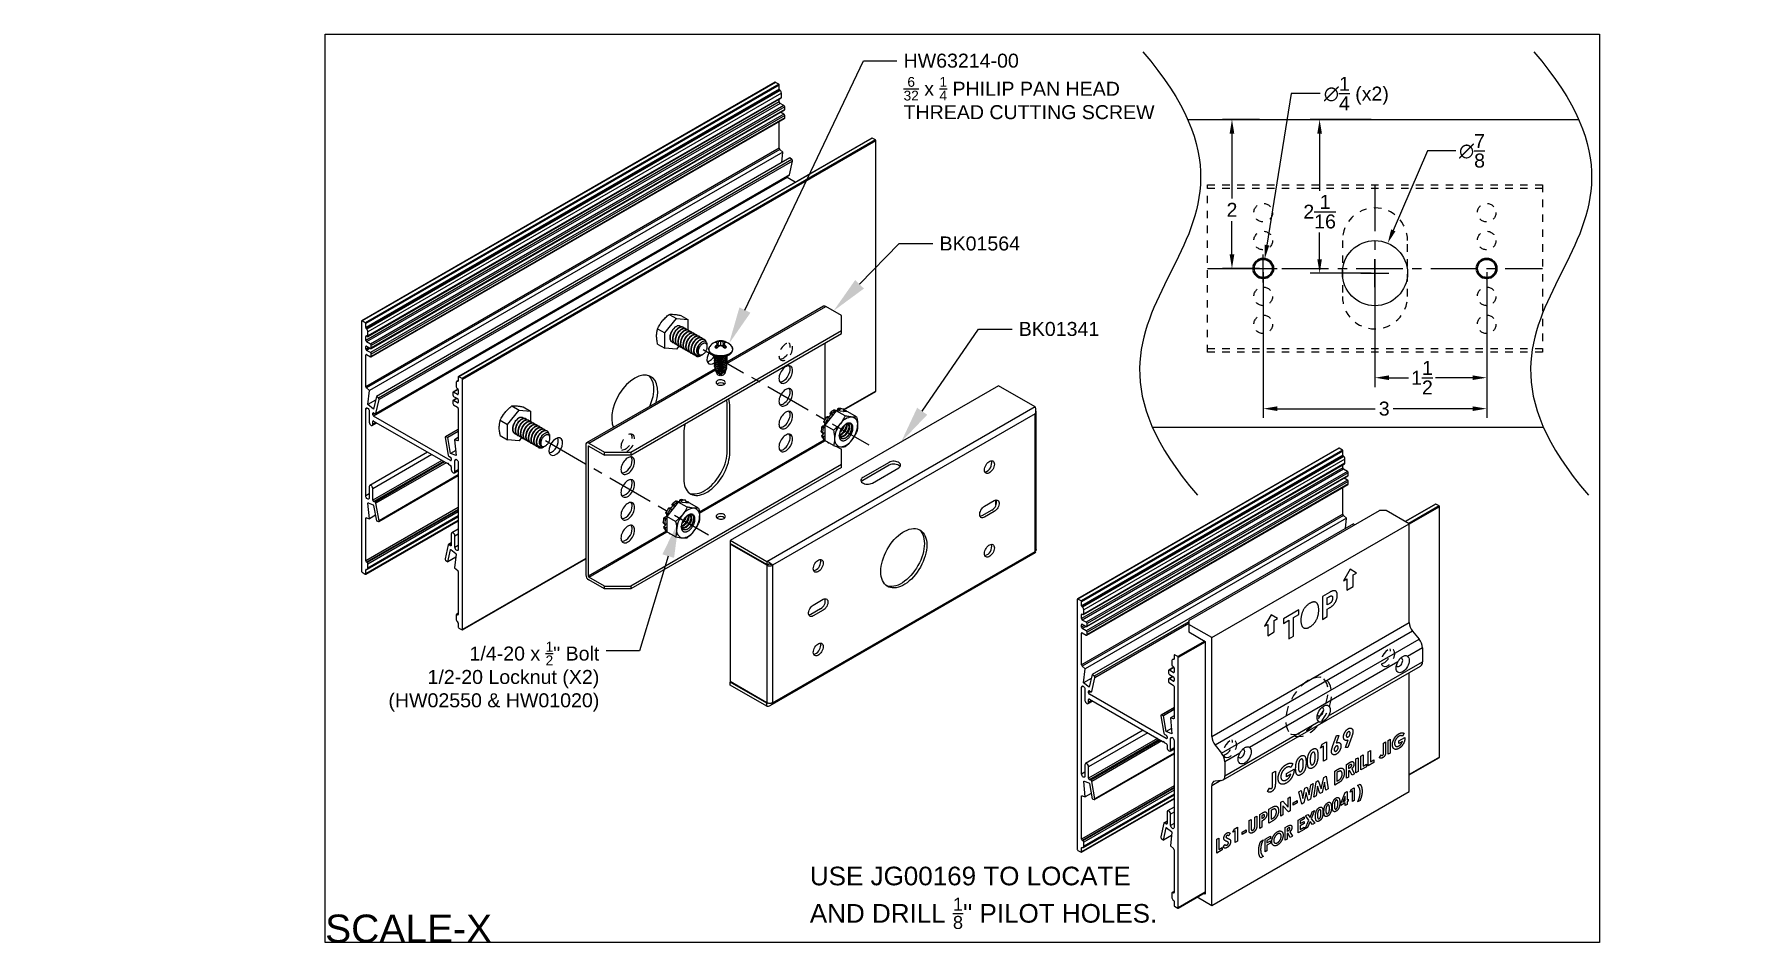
# Model space of a CAD drawing. Extents: x -3.9 to 19, y -12.2 to 0.
import ezdxf
from ezdxf import colors
from ezdxf.entities.mleader import LeaderData, LeaderLine
from ezdxf.math import Vec2, Vec3

# ---------------------------------------------------------------- set-up
doc = ezdxf.new("R2010")
doc.units = 0
doc.header["$LTSCALE"] = 0.5
doc.header["$MEASUREMENT"] = 0
for name, pattern in [('CENTER', [2, 1.25, -0.25, 0.25, -0.25]), ('HIDDEN', [0.375, 0.25, -0.125]), ('HIDDEN2', [0.1875, 0.125, -0.0625])]:
    doc.linetypes.add(name, pattern=pattern)
doc.layers.get('Defpoints').update_dxf_attribs({"linetype": 'CONTINUOUS'})
for name, color, linetype in [('Centerline', 210, 'CENTER'), ('Dimension', 10, 'CONTINUOUS'), ('FAB DWG', 221, 'CONTINUOUS'), ('Hardware', 242, 'CONTINUOUS'), ('Housing', 150, 'CONTINUOUS'), ('WallMount Bracket', 190, 'CONTINUOUS')]:
    doc.layers.add(name, color=color, linetype=linetype)
doc.layers.add('Jig', color=41, linetype='CONTINUOUS', lineweight=13)
doc.layers.add('Text-Unprinted', color=131, linetype='CONTINUOUS', plot=False)
doc.styles.add('LSAD_Standard', font='arial.ttf')
doc.styles.get("Standard").update_dxf_attribs({"font": 'arial.ttf'})
doc.dimstyles.get("Standard").update_dxf_attribs({"dimtxt": 0.18, "dimasz": 0.18, "dimexe": 0.18, "dimexo": 0.0625, "dimgap": 0.09, "dimtad": 0, "dimtih": 1, "dimtoh": 1, "dimdec": 4, "dimzin": 0, "dimdsep": 46, "dimtxsty": 'Standard', "dimcen": 0.09, "dimadec": 0, "dimazin": 0, "dimtfac": 1, "dimtdec": 4, "dimtofl": 0, "dimtmove": 0, "dimatfit": 3, "dimfxl": 1, "dimtolj": 1, "dimtzin": 0, "dimarcsym": 0})

msp = doc.modelspace()

# ---------------------------------------------------------------- texts
at = {"layer": 'FAB DWG', "ltscale": 0.5, "transparency": 16777216, "insert": (6.508046, -11.183061), "char_height": 0.2499976, "attachment_point": 1}
msp.add_mtext_dynamic_manual_height_columns('\\A1;USE JG00169 TO LOCATE\\PAND DRILL {\\H0.7x;\\S1/8;}" PILOT HOLES.', width=7.83097286, gutter_width=0.624994, heights=[0], dxfattribs=at)
at = {"layer": 'Text-Unprinted', "ltscale": 0.5, "transparency": 16777216, "style": 'LSAD_Standard'}
msp.add_attdef('SCALE-X', (-0.000217, -12.201124), 'XEffectiveScaleFactor', height=0.375, dxfattribs=at)

# ---------------------------------------------------------------- blocks, each defined once
blk = doc.blocks.new('*D0')
at = {"layer": 'Defpoints', "color": 0, "transparency": 16777216}
for p in [(12.176, -1.148), (12.596, -1.148), (12.596, -3.148)]:
    blk.add_point(p, dxfattribs=at)
at = {"layer": 'FAB DWG', "color": 0, "lineweight": -2, "transparency": 16777216}
for p, q in [((12.546, -1.148), (12.051, -1.148)), ((12.176, -1.335), (12.176, -2.206)), ((12.176, -2.96), (12.176, -2.514)), ((12.546, -3.148), (12.051, -3.148))]:
    blk.add_line(p, q, dxfattribs=at)
at = {"layer": 'FAB DWG', "color": 0, "transparency": 16777216}
for points in [[(12.145, -1.335), (12.207, -1.335), (12.176, -1.148)], [(12.145, -2.96), (12.207, -2.96), (12.176, -3.148)]]:
    blk.add_solid(points, dxfattribs=at)
at = {"layer": 'FAB DWG', "color": 0, "transparency": 16777216, "insert": (12.176, -2.36), "char_height": 0.1875, "attachment_point": 5}
blk.add_mtext('\\A1;2', dxfattribs=at)
blk = doc.blocks.new('*D1')
at = {"layer": 'Defpoints', "color": 0, "transparency": 16777216}
for p in [(12.596, -3.148), (15.596, -3.148), (15.596, -5.031)]:
    blk.add_point(p, dxfattribs=at)
at = {"layer": 'FAB DWG', "color": 0, "lineweight": -2, "transparency": 16777216}
for p, q in [((12.596, -3.198), (12.596, -5.156)), ((15.596, -3.198), (15.596, -5.156)), ((12.783, -5.031), (14.098, -5.031)), ((15.408, -5.031), (14.341, -5.031))]:
    blk.add_line(p, q, dxfattribs=at)
at = {"layer": 'FAB DWG', "color": 0, "transparency": 16777216}
for points in [[(12.783, -5), (12.783, -5.062), (12.596, -5.031)], [(15.408, -5), (15.408, -5.062), (15.596, -5.031)]]:
    blk.add_solid(points, dxfattribs=at)
at = {"layer": 'FAB DWG', "color": 0, "transparency": 16777216, "insert": (14.22, -5.031), "char_height": 0.1875, "attachment_point": 5}
blk.add_mtext('\\A1;3', dxfattribs=at)
blk = doc.blocks.new('*D2')
at = {"layer": 'Defpoints', "color": 0, "transparency": 16777216}
for p in [(14.268, -2.808), (13.923, -3.612)]:
    blk.add_point(p, dxfattribs=at)
at = {"layer": 'FAB DWG', "color": 0, "lineweight": -2, "transparency": 16777216}
for p, q in [((14.8, -1.567), (14.342, -2.636)), ((15.18, -1.567), (14.8, -1.567)), ((14.096, -3.398), (14.096, -3.023)), ((13.908, -3.21), (14.283, -3.21))]:
    blk.add_line(p, q, dxfattribs=at)
at = {"layer": 'FAB DWG', "color": 0, "transparency": 16777216}
blk.add_solid([(14.313, -2.623), (14.371, -2.648), (14.268, -2.808)], dxfattribs=at)
at = {"layer": 'FAB DWG', "color": 0, "transparency": 16777216, "insert": (15.399, -1.567), "char_height": 0.1875, "attachment_point": 5}
blk.add_mtext('\\A1;∅{\\H1x;\\S7/8;}', dxfattribs=at)
blk = doc.blocks.new('*D3')
at = {"layer": 'Defpoints', "color": 0, "transparency": 16777216}
for p in [(12.616, -3.019), (12.575, -3.276)]:
    blk.add_point(p, dxfattribs=at)
at = {"layer": 'FAB DWG', "color": 0, "lineweight": -2, "transparency": 16777216}
for p, q in [((12.973, -0.799), (12.646, -2.834)), ((13.361, -0.799), (12.973, -0.799)), ((12.596, -3.335), (12.596, -2.96)), ((12.408, -3.148), (12.783, -3.148))]:
    blk.add_line(p, q, dxfattribs=at)
at = {"layer": 'FAB DWG', "color": 0, "transparency": 16777216}
blk.add_solid([(12.615, -2.829), (12.677, -2.839), (12.616, -3.019)], dxfattribs=at)
at = {"layer": 'FAB DWG', "color": 0, "transparency": 16777216, "insert": (13.846, -0.799), "char_height": 0.1875, "attachment_point": 5}
blk.add_mtext('\\A1;∅{\\H1x;\\S1/4;} (x2)', dxfattribs=at)
blk = doc.blocks.new('*D4')
at = {"layer": 'Defpoints', "color": 0, "transparency": 16777216}
for p in [(15.596, -3.148), (14.096, -3.21), (15.596, -4.615)]:
    blk.add_point(p, dxfattribs=at)
at = {"layer": 'FAB DWG', "color": 0, "lineweight": -2, "transparency": 16777216}
for p, q in [((15.596, -3.198), (15.596, -4.74)), ((14.096, -3.26), (14.096, -4.74)), ((14.283, -4.615), (14.547, -4.615)), ((15.408, -4.615), (14.908, -4.615))]:
    blk.add_line(p, q, dxfattribs=at)
at = {"layer": 'FAB DWG', "color": 0, "transparency": 16777216}
for points in [[(14.283, -4.584), (14.283, -4.646), (14.096, -4.615)], [(15.408, -4.584), (15.408, -4.646), (15.596, -4.615)]]:
    blk.add_solid(points, dxfattribs=at)
at = {"layer": 'FAB DWG', "color": 0, "transparency": 16777216, "insert": (14.727, -4.615), "char_height": 0.1875, "attachment_point": 5}
blk.add_mtext('\\A1;1{\\H1x;\\S1/2;}', dxfattribs=at)
blk = doc.blocks.new('*D5')
at = {"layer": 'Defpoints', "color": 0, "transparency": 16777216}
for p in [(13.353, -1.148), (14.096, -1.148), (14.096, -3.21)]:
    blk.add_point(p, dxfattribs=at)
at = {"layer": 'FAB DWG', "color": 0, "lineweight": -2, "transparency": 16777216}
for p, q in [((14.046, -1.148), (13.228, -1.148)), ((13.353, -1.335), (13.353, -2.104)), ((13.353, -3.023), (13.353, -2.666)), ((14.046, -3.21), (13.228, -3.21))]:
    blk.add_line(p, q, dxfattribs=at)
at = {"layer": 'FAB DWG', "color": 0, "transparency": 16777216}
for points in [[(13.322, -1.335), (13.384, -1.335), (13.353, -1.148)], [(13.322, -3.023), (13.384, -3.023), (13.353, -3.21)]]:
    blk.add_solid(points, dxfattribs=at)
at = {"layer": 'FAB DWG', "color": 0, "transparency": 16777216, "insert": (13.353, -2.385), "char_height": 0.1875, "attachment_point": 5}
blk.add_mtext('\\A1;2{\\H1x;\\S1/16;}', dxfattribs=at)

# ---------------------------------------------------------------- dimensions: what is measured, and where the dimension line sits
at = {"layer": 'FAB DWG', "transparency": 16777216}
dim = msp.add_diameter_dim_2p(p1=(12.574993, -3.275965), p2=(12.616246, -3.019258), text='<> (x2)', dimstyle='Standard', override={"dimtxt": 0.1875, "dimasz": 0.1875, "dimexe": 0.125, "dimexo": 0.05, "dimgap": 0.06, "dimdec": 5, "dimlunit": 5, "dimcen": 0.1875, "dimadec": 3, "dimtdec": 3}, dxfattribs=at)
dim.commit()
dim.dimension.update_dxf_attribs({"geometry": '*D3', "text_midpoint": (13.845576, -0.798821), "dimtype": 131})
for base, p1, p2, picture, middle in [((12.176085, -1.147611), (12.595619, -3.147611), (12.595619, -1.147611), '*D0', (12.176085, -2.359911)), ((13.353076, -1.147611), (14.095619, -3.210111), (14.095619, -1.147611), '*D5', (13.353076, -2.384707))]:
    dim = msp.add_linear_dim(base=base, p1=p1, p2=p2, angle=90, dimstyle='Standard', override={"dimtxt": 0.1875, "dimasz": 0.1875, "dimexe": 0.125, "dimexo": 0.05, "dimgap": 0.06, "dimdec": 5, "dimlunit": 5, "dimadec": 3, "dimtdec": 3}, dxfattribs=at)
    dim.commit()
    dim.dimension.update_dxf_attribs({"geometry": picture, "text_midpoint": middle, "dimtype": 128})
dim = msp.add_diameter_dim_2p(p1=(13.923235, -3.612218), p2=(14.268004, -2.808005), dimstyle='Standard', override={"dimtxt": 0.1875, "dimasz": 0.1875, "dimexe": 0.125, "dimexo": 0.05, "dimgap": 0.06, "dimdec": 5, "dimlunit": 5, "dimcen": 0.1875, "dimadec": 3, "dimtdec": 3}, dxfattribs=at)
dim.commit()
dim.dimension.update_dxf_attribs({"geometry": '*D2', "text_midpoint": (15.398566, -1.567398), "dimtype": 131})
for base, p1, picture, middle in [((15.595619, -5.031081), (12.595619, -3.147611), '*D1', (14.219624, -5.031081)), ((15.595619, -4.614913), (14.095619, -3.210111), '*D4', (14.727324, -4.614913))]:
    dim = msp.add_linear_dim(base=base, p1=p1, p2=(15.595619, -3.147611), dimstyle='Standard', override={"dimtxt": 0.1875, "dimasz": 0.1875, "dimexe": 0.125, "dimexo": 0.05, "dimgap": 0.06, "dimdec": 5, "dimlunit": 5, "dimadec": 3, "dimtdec": 3}, dxfattribs=at)
    dim.commit()
    dim.dimension.update_dxf_attribs({"geometry": picture, "text_midpoint": middle, "dimtype": 128})

# ---------------------------------------------------------------- linework, layer by layer
at = {"layer": 'Centerline', "transparency": 16777216}
for p, q in [((14.095619, -2.022611), (14.095619, -4.272611)), ((11.845619, -3.147611), (16.345619, -3.147611)), ((5.076531, -4.234869), (7.29864, -5.517804)), ((2.956501, -5.460355), (5.148151, -6.725705))]:
    msp.add_line(p, q, dxfattribs=at)
at = {"layer": 'Dimension', "transparency": 16777216}
for points in [[(10.980005, -0.237472), (12.155356, -1.604422), (11.345613, -3.21511), (10.535871, -4.825799), (11.711222, -6.192749)], [(16.230005, -0.237472), (17.405356, -1.604422), (16.595613, -3.21511), (15.785871, -4.825799), (16.961222, -6.192749)]]:
    msp.add_open_spline(points, degree=3, dxfattribs=at)
at = {"layer": 'Hardware', "linetype": 'Continuous', "lineweight": 25, "transparency": 16777216}
for p, q in [((4.561104, -4.013255), (4.715782, -3.820846)), ((4.619113, -3.765054), (4.715782, -3.820846)), ((4.715782, -3.820846), (4.87046, -3.834711)), ((4.773791, -3.778919), (4.87046, -3.834711)), ((4.87046, -3.834711), (4.87046, -3.972836)), ((4.464435, -3.957463), (4.561104, -4.013255)), ((4.561104, -4.219529), (4.561104, -4.013255)), ((4.809202, -3.936713), (4.804783, -3.934163)), ((4.844557, -3.957118), (4.840138, -3.954568)), ((4.879912, -3.977523), (4.875493, -3.974973)), ((4.915267, -3.997928), (4.910848, -3.995378)), ((4.950622, -4.018333), (4.946203, -4.015783)), ((4.985977, -4.038738), (4.981558, -4.036188)), ((5.021332, -4.059143), (5.016913, -4.056593)), ((5.056687, -4.079548), (5.052268, -4.076998)), ((5.092042, -4.099953), (5.087623, -4.097403)), ((4.464435, -4.163737), (4.561104, -4.219529)), ((4.715782, -4.233394), (4.561104, -4.219529)), ((4.66214, -4.140484), (4.666559, -4.143034)), ((4.697495, -4.160889), (4.701914, -4.163439)), ((4.751403, -4.189084), (4.715782, -4.233394)), ((4.73285, -4.181294), (4.737269, -4.183844)), ((4.768205, -4.201699), (4.772624, -4.204249)), ((4.80356, -4.222104), (4.807979, -4.224654)), ((4.838915, -4.242509), (4.843334, -4.245059)), ((4.87427, -4.262914), (4.878689, -4.265464)), ((4.909625, -4.283319), (4.914044, -4.285869)), ((4.94498, -4.303724), (4.949399, -4.306274)), ((5.045689, -4.316285), (5.063827, -4.305806)), ((5.065816, -4.304656), (5.069365, -4.302606)), ((5.131204, -4.195461), (5.131204, -4.174598)), ((5.229382, -4.328108), (5.229382, -4.331297)), ((5.229382, -4.353624), (5.229382, -4.356814)), ((5.259521, -4.217225), (5.253286, -4.180759)), ((5.275078, -4.201562), (5.264853, -4.157813)), ((5.275226, -4.177555), (5.268569, -4.173712)), ((5.275226, -4.177555), (5.280551, -4.129423)), ((5.308647, -4.185547), (5.275226, -4.177555)), ((5.311381, -4.184674), (5.311381, -4.130952)), ((5.347536, -4.177555), (5.314115, -4.185547)), ((5.347536, -4.177555), (5.342212, -4.129423)), ((5.354194, -4.173712), (5.347536, -4.177555)), ((5.347685, -4.201562), (5.35791, -4.157813)), ((5.361287, -4.153834), (5.365534, -4.129866)), ((5.363242, -4.217225), (5.369477, -4.180759)), ((5.393381, -4.344056), (5.393381, -4.340866)), ((5.229382, -4.379141), (5.229382, -4.382331)), ((5.229382, -4.404658), (5.229382, -4.407847)), ((5.229382, -4.430174), (5.229382, -4.433364)), ((5.229382, -4.455691), (5.229382, -4.458881)), ((5.23299, -4.488705), (5.235045, -4.494504)), ((5.240445, -4.509742), (5.24542, -4.523779)), ((5.247617, -4.52998), (5.257988, -4.559242)), ((5.265062, -4.547978), (5.265359, -4.547608)), ((5.290162, -4.520908), (5.290686, -4.524574)), ((5.292698, -4.538655), (5.294215, -4.549249)), ((5.299147, -4.583595), (5.311381, -4.576533)), ((5.311381, -4.447173), (5.311381, -4.447684)), ((5.311381, -4.458051), (5.311381, -4.472562)), ((5.311381, -4.476663), (5.311381, -4.576533)), ((5.311381, -4.576533), (5.323615, -4.583595)), ((5.328832, -4.547271), (5.330272, -4.537204)), ((5.332373, -4.522506), (5.332813, -4.519424)), ((5.332813, -4.519424), (5.33281, -4.519411)), ((5.375871, -4.521688), (5.377338, -4.523575)), ((5.384534, -4.503142), (5.380939, -4.513351)), ((5.392586, -4.410262), (5.389264, -4.410822)), ((5.391808, -4.432884), (5.390829, -4.433023)), ((5.391265, -4.406259), (5.392586, -4.410262)), ((5.391298, -4.431656), (5.391808, -4.432884)), ((5.393381, -4.369572), (5.393381, -4.366383)), ((5.393381, -4.395089), (5.393381, -4.391899)), ((2.506281, -4.994239), (2.602951, -5.050031)), ((2.66096, -5.008105), (2.757629, -5.063897)), ((6.911098, -5.034254), (6.917211, -5.035581)), ((6.954674, -5.036215), (6.924458, -5.030058)), ((2.351603, -5.186648), (2.448272, -5.24244)), ((2.448272, -5.24244), (2.602951, -5.050031)), ((2.448272, -5.448714), (2.448272, -5.24244)), ((2.602951, -5.050031), (2.757629, -5.063897)), ((2.69637, -5.165899), (2.691951, -5.163348)), ((2.731725, -5.186304), (2.727306, -5.183753)), ((2.757629, -5.063897), (2.757629, -5.202021)), ((2.76708, -5.206709), (2.762661, -5.204158)), ((2.802435, -5.227114), (2.798016, -5.224563)), ((2.83779, -5.247519), (2.833371, -5.244968)), ((2.873145, -5.267924), (2.868726, -5.265373)), ((6.700964, -5.215801), (6.697933, -5.21398)), ((6.701199, -5.215943), (6.700964, -5.215801)), ((6.862863, -5.0604), (6.708185, -5.252818)), ((6.826598, -5.321176), (6.708185, -5.252818)), ((6.708185, -5.252818), (6.708185, -5.459067)), ((6.712649, -5.212773), (6.71707, -5.215716)), ((6.714296, -5.223967), (6.718747, -5.226926)), ((6.721768, -5.228162), (6.720127, -5.227603)), ((6.742529, -5.140772), (6.741744, -5.140336)), ((6.753273, -5.155144), (6.748448, -5.152877)), ((6.763348, -5.151314), (6.758494, -5.14903)), ((6.76502, -5.152491), (6.766259, -5.153724)), ((6.80591, -5.108995), (6.799817, -5.105477)), ((6.80503, -5.107356), (6.799817, -5.105477)), ((6.802876, -5.091478), (6.808053, -5.093348)), ((6.80591, -5.108995), (6.80503, -5.107356)), ((6.857536, -5.057259), (6.851806, -5.055793)), ((6.861806, -5.056566), (6.856048, -5.05509)), ((6.981276, -5.128758), (6.862863, -5.0604)), ((7.017541, -5.07423), (6.862863, -5.0604)), ((6.909915, -5.048954), (6.903822, -5.045437)), ((6.909977, -5.046772), (6.903822, -5.045437)), ((6.909915, -5.048954), (6.909977, -5.046772)), ((6.963364, -5.059986), (6.962202, -5.061861)), ((6.964367, -5.049475), (6.963816, -5.051633)), ((6.994056, -5.070973), (6.987963, -5.067456)), ((6.994881, -5.068991), (6.987963, -5.067456)), ((6.993556, -5.072086), (6.994056, -5.070973)), ((6.994056, -5.070973), (6.994881, -5.068991)), ((7.001185, -5.063431), (6.994285, -5.0619)), ((7.135954, -5.142588), (7.017541, -5.07423)), ((2.351603, -5.392922), (2.448272, -5.448714)), ((2.602951, -5.46258), (2.448272, -5.448714)), ((2.549308, -5.369669), (2.553727, -5.37222)), ((2.584663, -5.390074), (2.589082, -5.392625)), ((2.638571, -5.41827), (2.602951, -5.46258)), ((2.620018, -5.410479), (2.624437, -5.41303)), ((2.655373, -5.430884), (2.659792, -5.433435)), ((2.690728, -5.451289), (2.695147, -5.45384)), ((2.726083, -5.471694), (2.730502, -5.474245)), ((2.761438, -5.492099), (2.765857, -5.49465)), ((2.9085, -5.288329), (2.904081, -5.285778)), ((2.943855, -5.308734), (2.939436, -5.306183)), ((2.97921, -5.329139), (2.974791, -5.326588)), ((3.018372, -5.424646), (3.018372, -5.403783)), ((6.674882, -5.351807), (6.679015, -5.355945)), ((6.676464, -5.356325), (6.68062, -5.360483)), ((6.686937, -5.420857), (6.682753, -5.416302)), ((6.68811, -5.294026), (6.683876, -5.290579)), ((6.689629, -5.360938), (6.687696, -5.361582)), ((6.695363, -5.407924), (6.68927, -5.404406)), ((6.68927, -5.404406), (6.693482, -5.408993)), ((6.693482, -5.408993), (6.695363, -5.407924)), ((6.700807, -5.284845), (6.694714, -5.281328)), ((6.694714, -5.281328), (6.698975, -5.2848)), ((6.698975, -5.2848), (6.700807, -5.284845)), ((6.704, -5.455475), (6.708424, -5.460473)), ((6.826598, -5.527425), (6.708185, -5.459067)), ((6.741325, -5.478198), (6.743994, -5.481116)), ((6.744008, -5.481119), (6.748718, -5.486307)), ((2.796793, -5.512504), (2.801212, -5.515055)), ((2.832148, -5.532909), (2.836567, -5.53546)), ((2.932857, -5.545471), (2.950995, -5.534991)), ((2.952985, -5.533842), (2.956534, -5.531792)), ((4.741563, -6.284698), (4.586885, -6.477116)), ((4.621229, -6.36507), (4.620444, -6.364634)), ((4.631973, -6.379442), (4.627148, -6.377175)), ((4.642049, -6.375613), (4.637194, -6.373328)), ((4.64372, -6.37679), (4.644959, -6.378022)), ((4.68461, -6.333293), (4.678517, -6.329775)), ((4.68373, -6.331655), (4.678517, -6.329775)), ((4.681576, -6.315776), (4.686753, -6.317646)), ((4.68461, -6.333293), (4.68373, -6.331655)), ((4.736236, -6.281557), (4.730506, -6.280091)), ((4.740506, -6.280864), (4.734748, -6.279388)), ((4.859976, -6.353056), (4.741563, -6.284698)), ((4.896241, -6.298528), (4.741563, -6.284698)), ((4.788615, -6.273252), (4.782522, -6.269735)), ((4.788677, -6.27107), (4.782522, -6.269735)), ((4.788615, -6.273252), (4.788677, -6.27107)), ((4.789798, -6.258552), (4.795911, -6.259879)), ((4.833374, -6.260513), (4.803158, -6.254356)), ((4.842064, -6.284284), (4.840902, -6.28616)), ((4.843067, -6.273773), (4.842516, -6.275931)), ((4.872756, -6.295272), (4.866663, -6.291754)), ((4.873581, -6.293289), (4.866663, -6.291754)), ((4.872256, -6.296384), (4.872756, -6.295272)), ((4.872756, -6.295272), (4.873581, -6.293289)), ((4.879885, -6.287729), (4.872986, -6.286198)), ((5.014654, -6.366886), (4.896241, -6.298528)), ((4.553582, -6.576105), (4.557715, -6.580243)), ((4.555164, -6.580623), (4.55932, -6.584781)), ((4.565637, -6.645155), (4.561453, -6.6406)), ((4.56681, -6.518324), (4.562576, -6.514877)), ((4.568329, -6.585236), (4.566396, -6.58588)), ((4.574063, -6.632222), (4.56797, -6.628704)), ((4.56797, -6.628704), (4.572182, -6.633291)), ((4.572182, -6.633291), (4.574063, -6.632222)), ((4.579507, -6.509143), (4.573414, -6.505626)), ((4.573414, -6.505626), (4.577675, -6.509098)), ((4.579664, -6.4401), (4.576633, -6.438278)), ((4.577675, -6.509098), (4.579507, -6.509143)), ((4.579899, -6.440241), (4.579664, -6.4401)), ((4.705298, -6.545474), (4.586885, -6.477116)), ((4.586885, -6.477116), (4.586885, -6.683365)), ((4.591349, -6.437071), (4.59577, -6.440014)), ((4.592996, -6.448265), (4.597447, -6.451224)), ((4.600468, -6.45246), (4.598827, -6.451901)), ((4.5827, -6.679773), (4.587124, -6.684771)), ((4.705298, -6.751723), (4.586885, -6.683365)), ((4.620025, -6.702496), (4.622694, -6.705414)), ((4.622708, -6.705417), (4.627418, -6.710605))]:
    msp.add_line(p, q, dxfattribs=at)
at = {"layer": 'Hardware', "linetype": 'Continuous', "lineweight": 25, "transparency": 16777216, "flags": 128}
for points in [[(5.131129, -4.174596), (5.131188, -4.172845), (5.130484, -4.163243), (5.128749, -4.154436), (5.126017, -4.146604), (5.122444, -4.140049), (5.118001, -4.13454), (5.112771, -4.130179), (5.106788, -4.127035), (5.100133, -4.125152), (5.092942, -4.124592), (5.085503, -4.12535), (5.077699, -4.12736), (5.069682, -4.130585), (5.061593, -4.134964), (5.053454, -4.140478), (5.045444, -4.14705), (5.037788, -4.154509), (5.030422, -4.162869), (5.02349, -4.171965), (5.017189, -4.181509), (5.011431, -4.191585), (5.006345, -4.202011), (5.002041, -4.212641), (4.998537, -4.223428), (4.995904, -4.234158), (4.994224, -4.244375), (4.9934, -4.254339), (4.993446, -4.263863), (4.994402, -4.272859), (4.996278, -4.28123), (4.999052, -4.288806), (5.002564, -4.295268), (5.00685, -4.300857), (5.011829, -4.305468), (5.019128, -4.309849), (5.027373, -4.312454), (5.027373, -4.312454)], [(5.131204, -4.195461), (5.130975, -4.18945), (5.130289, -4.183749), (5.129152, -4.178398), (5.127573, -4.173439), (5.125562, -4.168906), (5.123135, -4.164835), (5.120309, -4.161254), (5.117107, -4.158192), (5.11355, -4.155669), (5.109666, -4.153706), (5.105484, -4.152316), (5.101033, -4.15151), (5.096348, -4.151294), (5.091464, -4.151669), (5.086415, -4.152633), (5.08124, -4.154178), (5.075976, -4.156293), (5.070664, -4.158962), (5.065341, -4.162167), (5.060048, -4.165882), (5.054824, -4.17008), (5.049707, -4.174731), (5.044736, -4.179799), (5.039946, -4.185248), (5.035375, -4.191037), (5.031054, -4.197123), (5.027017, -4.203461), (5.023294, -4.210004), (5.019911, -4.216704), (5.016894, -4.223511), (5.014265, -4.230374), (5.012044, -4.237244), (5.010247, -4.244068), (5.008888, -4.250798), (5.007976, -4.257381), (5.007518, -4.263771), (5.007518, -4.269919), (5.007976, -4.275781), (5.008888, -4.281312), (5.010247, -4.286472), (5.012044, -4.291222), (5.014265, -4.295528), (5.016894, -4.299358), (5.019911, -4.302682), (5.023294, -4.305477), (5.027017, -4.307722), (5.031054, -4.309401), (5.035375, -4.3105), (5.039946, -4.311011), (5.044736, -4.310932), (5.049707, -4.310262), (5.054824, -4.309006), (5.060048, -4.307174), (5.065341, -4.30478), (5.070664, -4.30184), (5.075976, -4.298377), (5.08124, -4.294417), (5.086415, -4.289989), (5.091464, -4.285124), (5.096348, -4.279861), (5.101033, -4.274237), (5.105484, -4.268294), (5.109666, -4.262076), (5.11355, -4.25563), (5.117107, -4.249002), (5.120309, -4.242242), (5.123135, -4.235401), (5.125562, -4.228528), (5.127573, -4.221674), (5.129152, -4.214891), (5.130289, -4.208229), (5.130975, -4.201736), (5.131204, -4.195461)], [(5.459163, -4.196488), (5.460108, -4.197864), (5.462982, -4.20252), (5.46542, -4.207259), (5.467413, -4.212066), (5.468957, -4.216929), (5.470046, -4.221832), (5.470678, -4.226762), (5.47085, -4.231704), (5.470563, -4.236645), (5.469816, -4.241569), (5.468613, -4.246463), (5.466957, -4.251313), (5.464852, -4.256105), (5.462304, -4.260824), (5.459322, -4.265458), (5.455912, -4.269993), (5.452086, -4.274415), (5.447855, -4.278713), (5.44323, -4.282873), (5.438224, -4.286884), (5.432853, -4.290734), (5.427132, -4.294412), (5.421077, -4.297908), (5.414706, -4.30121), (5.408037, -4.304311), (5.401089, -4.3072), (5.393882, -4.30987), (5.386438, -4.312313), (5.378777, -4.314522), (5.370922, -4.31649), (5.362895, -4.318212), (5.35472, -4.319683), (5.34642, -4.320898), (5.338019, -4.321854), (5.329541, -4.322549), (5.32101, -4.322979), (5.312452, -4.323145), (5.303891, -4.323046), (5.295351, -4.322681), (5.286857, -4.322052), (5.278435, -4.321161), (5.270107, -4.32001), (5.261898, -4.318603), (5.253832, -4.316944), (5.245932, -4.315037), (5.23822, -4.312888), (5.23072, -4.310503), (5.223452, -4.307889), (5.216438, -4.305053), (5.209697, -4.302005), (5.203249, -4.298752), (5.197114, -4.295303), (5.191307, -4.29167), (5.185847, -4.287862), (5.180749, -4.28389), (5.176028, -4.279766), (5.171697, -4.275502), (5.167768, -4.271109), (5.164254, -4.266602), (5.161164, -4.261991), (5.158507, -4.257292), (5.15629, -4.252517), (5.154521, -4.247681), (5.153204, -4.242796), (5.152344, -4.237878), (5.151941, -4.23294), (5.151999, -4.227997), (5.152516, -4.223062), (5.153491, -4.218151), (5.154921, -4.213277), (5.156803, -4.208455), (5.15913, -4.203697), (5.161896, -4.199019), (5.163599, -4.196488)], [(6.995091, -5.449468), (7.00094, -5.445877), (7.006765, -5.441872), (7.012543, -5.437469), (7.01825, -5.432685), (7.023865, -5.42754), (7.029364, -5.422055), (7.034724, -5.416251), (7.039925, -5.410152), (7.044946, -5.403783), (7.049766, -5.397169), (7.054365, -5.390337), (7.058726, -5.383314), (7.062831, -5.376128), (7.066663, -5.368809), (7.070207, -5.361386), (7.073448, -5.353889), (7.076374, -5.346349), (7.078972, -5.338794), (7.081233, -5.331256), (7.083147, -5.323766), (7.084706, -5.316353), (7.085905, -5.309047), (7.086738, -5.301878), (7.087201, -5.294874), (7.087294, -5.288065), (7.087016, -5.281476), (7.086367, -5.275135), (7.085351, -5.269067), (7.083971, -5.263296), (7.082234, -5.257847), (7.080146, -5.25274), (7.077715, -5.247997), (7.074951, -5.243636), (7.071866, -5.239676), (7.068472, -5.236131), (7.064782, -5.233016), (7.060812, -5.230345), (7.056577, -5.228126), (7.052094, -5.226371), (7.047382, -5.225085), (7.04246, -5.224273), (7.037346, -5.22394), (7.032063, -5.224086), (7.02663, -5.22471), (7.021071, -5.225811), (7.015407, -5.227384), (7.009661, -5.229422), (7.003857, -5.231918), (6.998017, -5.23486), (6.992165, -5.238238), (6.986325, -5.242038), (6.980521, -5.246244), (6.974775, -5.25084), (6.969111, -5.255807), (6.963552, -5.261125), (6.958119, -5.266772), (6.952836, -5.272727), (6.947722, -5.278964), (6.9428, -5.285459), (6.938088, -5.292185), (6.933605, -5.299117), (6.92937, -5.306224), (6.9254, -5.31348), (6.92171, -5.320855), (6.918316, -5.328318), (6.915231, -5.335841), (6.912467, -5.343393), (6.910036, -5.350942), (6.907948, -5.35846), (6.90621, -5.365916), (6.904831, -5.373279), (6.903815, -5.38052), (6.903166, -5.38761), (6.902888, -5.39452), (6.902981, -5.401223), (6.903444, -5.407691), (6.904277, -5.413899), (6.905476, -5.419821), (6.907035, -5.425433), (6.908949, -5.430714), (6.911209, -5.435642), (6.913808, -5.440196), (6.916734, -5.444359), (6.919975, -5.448113), (6.923519, -5.451445), (6.927351, -5.454339), (6.931455, -5.456786), (6.935816, -5.458773), (6.940416, -5.460295), (6.945236, -5.461344), (6.950256, -5.461917), (6.955457, -5.462011), (6.960818, -5.461626), (6.966317, -5.460762), (6.971931, -5.459425), (6.977639, -5.457618), (6.983417, -5.45535), (6.989242, -5.45263), (6.995091, -5.449468)], [(3.018297, -5.403782), (3.018357, -5.402031), (3.017652, -5.392428), (3.015917, -5.383622), (3.013185, -5.375789), (3.009612, -5.369234), (3.005169, -5.363725), (2.999939, -5.359365), (2.993956, -5.356221), (2.987301, -5.354338), (2.98011, -5.353778), (2.972671, -5.354535), (2.964868, -5.356546), (2.95685, -5.359771), (2.948761, -5.36415), (2.940623, -5.369664), (2.932612, -5.376235), (2.924956, -5.383694), (2.91759, -5.392054), (2.910658, -5.401151), (2.904357, -5.410695), (2.8986, -5.420771), (2.893513, -5.431196), (2.889209, -5.441826), (2.885706, -5.452614), (2.883073, -5.463343), (2.881393, -5.47356), (2.880568, -5.483524), (2.880614, -5.493048), (2.88157, -5.502044), (2.883446, -5.510416), (2.88622, -5.517991), (2.889732, -5.524453), (2.894018, -5.530043), (2.898997, -5.534654), (2.906297, -5.539034), (2.914541, -5.54164), (2.914541, -5.54164)], [(3.018372, -5.424646), (3.018143, -5.418636), (3.017457, -5.412934), (3.016321, -5.407584), (3.014741, -5.402624), (3.01273, -5.398092), (3.010303, -5.39402), (3.007478, -5.39044), (3.004275, -5.387377), (3.000718, -5.384855), (2.996834, -5.382892), (2.992652, -5.381502), (2.988202, -5.380696), (2.983517, -5.380479), (2.978632, -5.380854), (2.973583, -5.381818), (2.968408, -5.383363), (2.963144, -5.385478), (2.957832, -5.388148), (2.952509, -5.391352), (2.947216, -5.395067), (2.941992, -5.399265), (2.936876, -5.403916), (2.931904, -5.408984), (2.927115, -5.414433), (2.922543, -5.420222), (2.918223, -5.426308), (2.914186, -5.432646), (2.910462, -5.439189), (2.907079, -5.445889), (2.904062, -5.452696), (2.901433, -5.45956), (2.899212, -5.466429), (2.897416, -5.473254), (2.896056, -5.479983), (2.895144, -5.486567), (2.894687, -5.492957), (2.894687, -5.499105), (2.895144, -5.504966), (2.896056, -5.510498), (2.897416, -5.515657), (2.899212, -5.520408), (2.901433, -5.524714), (2.904062, -5.528543), (2.907079, -5.531868), (2.910462, -5.534663), (2.914186, -5.536908), (2.918223, -5.538586), (2.922543, -5.539685), (2.927115, -5.540197), (2.931904, -5.540117), (2.936876, -5.539447), (2.941992, -5.538192), (2.947216, -5.53636), (2.952509, -5.533965), (2.957832, -5.531026), (2.963144, -5.527563), (2.968408, -5.523603), (2.973583, -5.519174), (2.978632, -5.51431), (2.983517, -5.509046), (2.988202, -5.503422), (2.992652, -5.497479), (2.996834, -5.491262), (3.000718, -5.484815), (3.004275, -5.478188), (3.007478, -5.471428), (3.010303, -5.464586), (3.01273, -5.457713), (3.014741, -5.45086), (3.016321, -5.444077), (3.017457, -5.437414), (3.018143, -5.430921), (3.018372, -5.424646)], [(4.873791, -6.673766), (4.87964, -6.670175), (4.885465, -6.66617), (4.891243, -6.661767), (4.896951, -6.656983), (4.902565, -6.651838), (4.908064, -6.646353), (4.913424, -6.640549), (4.918625, -6.63445), (4.923646, -6.628081), (4.928466, -6.621467), (4.933065, -6.614635), (4.937426, -6.607612), (4.941531, -6.600426), (4.945363, -6.593107), (4.948907, -6.585684), (4.952148, -6.578188), (4.955074, -6.570647), (4.957672, -6.563092), (4.959933, -6.555555), (4.961847, -6.548064), (4.963406, -6.540651), (4.964605, -6.533345), (4.965438, -6.526176), (4.965901, -6.519173), (4.965994, -6.512363), (4.965716, -6.505774), (4.965067, -6.499433), (4.964051, -6.493365), (4.962671, -6.487595), (4.960934, -6.482145), (4.958846, -6.477038), (4.956415, -6.472295), (4.953651, -6.467934), (4.950566, -6.463974), (4.947172, -6.460429), (4.943482, -6.457314), (4.939512, -6.454643), (4.935277, -6.452424), (4.930794, -6.450669), (4.926082, -6.449383), (4.92116, -6.448571), (4.916046, -6.448238), (4.910763, -6.448384), (4.90533, -6.449008), (4.899771, -6.450109), (4.894107, -6.451682), (4.888361, -6.45372), (4.882557, -6.456216), (4.876717, -6.459158), (4.870865, -6.462536), (4.865025, -6.466336), (4.859221, -6.470542), (4.853475, -6.475138), (4.847811, -6.480105), (4.842252, -6.485423), (4.836819, -6.49107), (4.831536, -6.497025), (4.826422, -6.503262), (4.8215, -6.509757), (4.816788, -6.516483), (4.812305, -6.523415), (4.80807, -6.530522), (4.8041, -6.537778), (4.80041, -6.545153), (4.797016, -6.552616), (4.793931, -6.560139), (4.791167, -6.567691), (4.788736, -6.575241), (4.786648, -6.582758), (4.78491, -6.590214), (4.783531, -6.597577), (4.782515, -6.604818), (4.781866, -6.611908), (4.781588, -6.618818), (4.781681, -6.625521), (4.782144, -6.631989), (4.782977, -6.638197), (4.784176, -6.644119), (4.785735, -6.649732), (4.787649, -6.655012), (4.789909, -6.65994), (4.792508, -6.664494), (4.795434, -6.668657), (4.798675, -6.672412), (4.802219, -6.675743), (4.806051, -6.678637), (4.810155, -6.681084), (4.814516, -6.683072), (4.819116, -6.684593), (4.823936, -6.685643), (4.828956, -6.686215), (4.834158, -6.686309), (4.839518, -6.685924), (4.845017, -6.68506), (4.850631, -6.683723), (4.856339, -6.681917), (4.862117, -6.679649), (4.867942, -6.676928), (4.873791, -6.673766)]]:
    msp.add_lwpolyline(points, dxfattribs=at)
at = {"layer": 'Hardware', "linetype": 'Continuous', "lineweight": 25, "transparency": 16777216}
for centre, radius, start, end in [((4.810985, -4.077827), 0.18002, 121.927624, 151.1669126), ((5.311381, -4.300305), 0.180603, 35.0880246, 144.9119754), ((5.017206, -4.27296), 0.063071, 174.4669101, 234.205204), ((5.289385, -4.212886), 0.08903, 111.1734428, 128.8211806), ((5.23707, -4.220709), 0.077267, 77.8854505, 92.593717), ((5.424302, -4.334404), 0.229899, 138.062745, 146.0598015), ((5.289385, -4.136681), 0.08903, 231.1788194, 248.8265572), ((5.174094, -4.22919), 0.115464, 38.1830374, 46.6966044), ((5.435889, -4.25842), 0.198432, 149.5350465, 156.9599145), ((5.270562, -4.217721), 0.088861, 83.5452149, 98.6295783), ((5.518567, -4.459076), 0.354398, 132.1910491, 137.511631), ((5.287738, -4.296056), 0.166788, 81.8504853, 92.4696238), ((5.391579, -4.439856), 0.267488, 107.4466525, 114.5240816), ((5.335025, -4.296056), 0.166788, 87.5303762, 98.1495147), ((5.231184, -4.439856), 0.267488, 65.4759184, 72.5533475), ((5.352201, -4.217721), 0.088861, 81.3704217, 96.4547851), ((5.104196, -4.459076), 0.354398, 42.488369, 47.8089509), ((5.448669, -4.22919), 0.115464, 133.3033956, 141.8169626), ((5.186874, -4.25842), 0.198432, 23.0400855, 30.4649535), ((5.333377, -4.212886), 0.08903, 51.1788194, 68.8265572), ((5.333377, -4.136681), 0.08903, 291.1734428, 308.8211806), ((5.385693, -4.220709), 0.077267, 87.406283, 102.1145495), ((5.198461, -4.334404), 0.229899, 33.9401985, 41.937255), ((5.272907, -4.521078), 0.026797, 193.2912183, 219.6054019), ((5.29995, -4.535279), 0.048322, 209.7288566, 269.0480966), ((5.311381, -4.305405), 0.141768, 266.7004019, 273.2995981), ((5.322273, -4.534069), 0.049544, 271.552597, 328.4420264), ((5.322393, -4.428988), 0.091035, 276.5723278, 310.8814247), ((6.904724, -5.13277), 0.10459, 79.1245993, 99.0565902), ((6.914911, -5.044694), 0.011114, 110.0656762, 183.8312312), ((6.934049, -5.139159), 0.104937, 75.0767022, 99.2330666), ((2.698154, -5.307012), 0.18002, 121.927624, 151.1669126), ((7.067701, -5.384916), 0.413806, 144.3908877, 153.8767012), ((6.719712, -5.217452), 0.008472, 146.4723441, 230.2665419), ((7.103888, -5.405807), 0.431002, 144.4381202, 153.8294688), ((6.755696, -5.156762), 0.008223, 70.1261717, 151.8066061), ((6.965998, -5.285039), 0.270724, 119.8064363, 132.4012401), ((6.810922, -5.10057), 0.012141, 131.5096728, 203.8392552), ((6.997963, -5.301774), 0.281971, 119.8691643, 132.338512), ((7.175104, -5.447462), 0.335035, 140.1865935, 177.4020468), ((6.854782, -5.060601), 0.005654, 77.0577994, 121.7535693), ((7.084803, -5.343697), 0.200431, 93.5390915, 146.455532), ((6.994887, -5.068959), 0.007085, 94.8852009, 167.7530661), ((7.029745, -5.296243), 0.069091, 75.8709639, 121.9898979), ((6.928479, -5.128444), 0.098094, 34.0393909, 40.6971232), ((7.054959, -5.238125), 0.096079, 350.678185, 79.523158), ((6.815078, -5.238502), 0.335035, 320.1865935, 357.4020468), ((2.904374, -5.502145), 0.063071, 174.4669101, 234.205204), ((6.94835, -5.349059), 0.288821, 165.612727, 177.6744772), ((6.771372, -5.367577), 0.108748, 196.8827028, 220.0663959), ((6.68067, -5.352316), 0.00581, 174.9725574, 223.6445372), ((6.979575, -5.368466), 0.30082, 165.6728018, 177.6144024), ((6.694141, -5.414808), 0.011485, 115.090294, 187.4761389), ((6.695487, -5.293207), 0.011905, 93.7239182, 167.2475027), ((6.795238, -5.387752), 0.113247, 196.9974262, 219.9516725), ((6.746486, -5.478956), 0.00329, 185.7800932, 221.0563343), ((6.77507, -5.398269), 0.092335, 254.3757172, 261.1913056), ((6.935223, -5.447838), 0.096079, 170.678185, 259.523158), ((6.905379, -5.342267), 0.200431, 273.5390915, 326.455532), ((4.946401, -6.609214), 0.413806, 144.3908877, 153.8767012), ((4.982588, -6.630105), 0.431002, 144.4381202, 153.8294688), ((4.634396, -6.38106), 0.008223, 70.1261717, 151.8066061), ((4.844698, -6.509337), 0.270724, 119.8064363, 132.4012401), ((4.689622, -6.324868), 0.012141, 131.5096728, 203.8392552), ((4.876663, -6.526072), 0.281971, 119.8691643, 132.338512), ((4.733482, -6.284899), 0.005654, 77.0577994, 121.7535693), ((4.783424, -6.357068), 0.10459, 79.1245993, 99.0565902), ((4.793611, -6.268992), 0.011114, 110.0656762, 183.8312312), ((4.812749, -6.363457), 0.104937, 75.0767022, 99.2330666), ((4.963503, -6.567995), 0.200431, 93.5390915, 146.455532), ((4.873587, -6.293257), 0.007085, 94.8852009, 167.7530661), ((4.807179, -6.352742), 0.098094, 34.0393909, 40.6971232), ((4.933659, -6.462423), 0.096079, 350.678185, 79.523158), ((4.82705, -6.573357), 0.288821, 165.612727, 177.6744772), ((4.650072, -6.591875), 0.108748, 196.8827028, 220.0663959), ((4.55937, -6.576615), 0.00581, 174.9725574, 223.6445372), ((4.858275, -6.592765), 0.30082, 165.6728018, 177.6144024), ((4.572841, -6.639106), 0.011485, 115.090294, 187.4761389), ((4.574187, -6.517505), 0.011905, 93.7239182, 167.2475027), ((4.673938, -6.61205), 0.113247, 196.9974262, 219.9516725), ((4.598412, -6.44175), 0.008472, 146.4723441, 230.2665419), ((5.053804, -6.67176), 0.335035, 140.1865935, 177.4020468), ((4.908445, -6.520541), 0.069091, 75.8709639, 121.9898979), ((4.693778, -6.4628), 0.335035, 320.1865935, 357.4020468), ((4.625186, -6.703255), 0.00329, 185.7800932, 221.0563343), ((4.65377, -6.622567), 0.092335, 254.3757172, 261.1913056), ((4.813923, -6.672136), 0.096079, 170.678185, 259.523158), ((4.784079, -6.566565), 0.200431, 273.5390915, 326.455532)]:
    msp.add_arc(centre, radius, start, end, dxfattribs=at)
for major_axis, ratio, start_param, end_param in [((0.06232, 0.51289), 0.103905916, 1.077103238, 1.084107143), ((0.049465, 0.407094), 0.103905916, 1.080832877, 1.098422459), ((0.06232, 0.51289), 0.103905916, 1.019850794, 1.027134261), ((0.049465, 0.407094), 0.103905916, 1.008320595, 1.02679992), ((0.06232, 0.51289), 0.103905916, 0.963001374, 0.967710477), ((0.049465, 0.407094), 0.103905916, 0.931603543, 0.951243047), ((0.049465, 0.407094), 0.103905916, 0.863326356, 0.870497417), ((-0.049465, 0.407094), 0.103905916, 5.412876531, 5.419858951), ((-0.049465, 0.407094), 0.103905916, 5.334092759, 5.353280261), ((-0.06232, 0.51289), 0.103905916, 5.317478196, 5.320183933), ((-0.049465, 0.407094), 0.103905916, 5.260149848, 5.278251159), ((-0.06232, 0.51289), 0.103905916, 5.25905028, 5.266216332), ((-0.049465, 0.407094), 0.103905916, 5.18990612, 5.207168771), ((-0.06232, 0.51289), 0.103905916, 5.202956713, 5.209856022), ((0.055145, 0.579721), 0.104683167, 5.187802601, 5.194621843), ((0.055145, 0.579721), 0.104683167, 5.243173384, 5.25023477), ((0.06232, 0.51289), 0.103905916, 5.3725775, 5.379531732), ((0.055145, 0.579721), 0.104683167, 5.300658388, 5.308015041), ((0.06232, 0.51289), 0.103905916, 5.429159608, 5.43639533)]:
    msp.add_ellipse((5.311381, -4.745145), major_axis=major_axis, ratio=ratio, start_param=start_param, end_param=end_param, dxfattribs=at)
for points in [[(4.464435, -3.957463), (4.481304, -3.921119), (4.501606, -3.886066), (4.527959, -3.853285)], [(4.619113, -3.765054), (4.635982, -3.762454), (4.656284, -3.761651), (4.682637, -3.764013)], [(5.252261, -4.538161), (5.255381, -4.541849), (5.259647, -4.545121), (5.265062, -4.547978)], [(5.265359, -4.547608), (5.260123, -4.545004), (5.255556, -4.541786), (5.252261, -4.538161)], [(5.290686, -4.524574), (5.277428, -4.523216), (5.265247, -4.51986), (5.255583, -4.514838)], [(5.294215, -4.549249), (5.295251, -4.549186), (5.296292, -4.549115), (5.297336, -4.549034)], [(5.296221, -4.555339), (5.295893, -4.555691), (5.295566, -4.556042), (5.295238, -4.556393)], [(5.295238, -4.556393), (5.296538, -4.565463), (5.297841, -4.574531), (5.299147, -4.583595)], [(5.323615, -4.583595), (5.324989, -4.574065), (5.326358, -4.564531), (5.327725, -4.554996)], [(5.32512, -4.547318), (5.326359, -4.547306), (5.327596, -4.54729), (5.328832, -4.547271)], [(5.327725, -4.554996), (5.327223, -4.554492), (5.32672, -4.55399), (5.326216, -4.553489)], [(5.377338, -4.523575), (5.373059, -4.535719), (5.368777, -4.547861), (5.36449, -4.559999)], [(5.390579, -4.484935), (5.388711, -4.489276), (5.385842, -4.493657), (5.381975, -4.497816)], [(2.506281, -4.994239), (2.52315, -4.99164), (2.543453, -4.990836), (2.569805, -4.993198)], [(6.903822, -5.045437), (6.896405, -5.043219), (6.888863, -5.041021), (6.881193, -5.038843)], [(6.888261, -5.029484), (6.896043, -5.031047), (6.903654, -5.032638), (6.911098, -5.034254)], [(2.351603, -5.186648), (2.368472, -5.150305), (2.388775, -5.115251), (2.415127, -5.08247)], [(6.677886, -5.268189), (6.68345, -5.272744), (6.68906, -5.277122), (6.694714, -5.281328)], [(6.696166, -5.202716), (6.701773, -5.205834), (6.707266, -5.209189), (6.712649, -5.212773)], [(6.748448, -5.152877), (6.742573, -5.150117), (6.736846, -5.147152), (6.731274, -5.143977)], [(6.799817, -5.105477), (6.793277, -5.102754), (6.786608, -5.100148), (6.779807, -5.097663)], [(6.783443, -5.085125), (6.790096, -5.087082), (6.796571, -5.089202), (6.802876, -5.091478)], [(6.851806, -5.055793), (6.844829, -5.054007), (6.838034, -5.05212), (6.831428, -5.050129)], [(6.981276, -5.128758), (6.964407, -5.165104), (6.944104, -5.20016), (6.917752, -5.232942)], [(6.987963, -5.067456), (6.979837, -5.065053), (6.971638, -5.062564), (6.963364, -5.059986)], [(7.135954, -5.142588), (7.119085, -5.145195), (7.098783, -5.146005), (7.07243, -5.143648)], [(6.659766, -5.33734), (6.66481, -5.341944), (6.669849, -5.346768), (6.674882, -5.351807)], [(6.682753, -5.416302), (6.677658, -5.410755), (6.672511, -5.405043), (6.667311, -5.399159)], [(6.683876, -5.290579), (6.678719, -5.286382), (6.673622, -5.281956), (6.668586, -5.277294)], [(6.672328, -5.388298), (6.678015, -5.393795), (6.683662, -5.399163), (6.68927, -5.404406)], [(6.688147, -5.437575), (6.693327, -5.443422), (6.698613, -5.449389), (6.704, -5.455475)], [(6.981276, -5.541255), (7.015013, -5.514647), (7.046077, -5.485804), (7.07243, -5.453021)], [(6.826598, -5.527425), (6.860335, -5.534556), (6.891399, -5.539959), (6.917752, -5.542315)], [(4.627148, -6.377175), (4.621273, -6.374415), (4.615546, -6.37145), (4.609974, -6.368275)], [(4.678517, -6.329775), (4.671977, -6.327052), (4.665308, -6.324446), (4.658507, -6.321961)], [(4.662143, -6.309423), (4.668796, -6.31138), (4.675271, -6.3135), (4.681576, -6.315776)], [(4.730506, -6.280091), (4.723529, -6.278305), (4.716734, -6.276418), (4.710128, -6.274427)], [(4.782522, -6.269735), (4.775105, -6.267517), (4.767563, -6.265319), (4.759893, -6.263141)], [(4.766961, -6.253782), (4.774743, -6.255345), (4.782354, -6.256936), (4.789798, -6.258552)], [(4.859976, -6.353056), (4.843107, -6.389402), (4.822804, -6.424458), (4.796452, -6.45724)], [(4.866663, -6.291754), (4.858537, -6.289351), (4.850338, -6.286862), (4.842064, -6.284284)], [(5.014654, -6.366886), (4.997785, -6.369493), (4.977483, -6.370303), (4.95113, -6.367947)], [(4.538466, -6.561638), (4.54351, -6.566242), (4.548549, -6.571067), (4.553582, -6.576105)], [(4.561453, -6.6406), (4.556358, -6.635053), (4.551211, -6.629341), (4.546011, -6.623457)], [(4.562576, -6.514877), (4.557419, -6.51068), (4.552322, -6.506255), (4.547286, -6.501592)], [(4.551028, -6.612596), (4.556715, -6.618093), (4.562362, -6.623461), (4.56797, -6.628704)], [(4.556586, -6.492487), (4.56215, -6.497042), (4.56776, -6.50142), (4.573414, -6.505626)], [(4.574866, -6.427014), (4.580473, -6.430132), (4.585966, -6.433487), (4.591349, -6.437071)], [(4.566847, -6.661873), (4.572027, -6.66772), (4.577313, -6.673688), (4.5827, -6.679773)], [(4.705298, -6.751723), (4.739035, -6.758854), (4.770099, -6.764257), (4.796452, -6.766613)], [(4.859976, -6.765553), (4.893713, -6.738945), (4.924777, -6.710102), (4.95113, -6.67732)]]:
    msp.add_open_spline(points, degree=3, dxfattribs=at)
for points, knots in [([(4.527959, -3.853285), (4.534522, -3.84512), (4.541442, -3.837107), (4.555748, -3.821613), (4.563161, -3.814096), (4.586088, -3.79215), (4.602286, -3.778324), (4.619113, -3.765054)], [0, 0, 0, 0, 0.25, 0.25, 0.5, 0.5, 1, 1, 1, 1]), ([(4.682637, -3.764013), (4.689201, -3.764601), (4.69612, -3.765381), (4.710426, -3.767279), (4.717839, -3.7684), (4.740767, -3.772215), (4.756965, -3.77536), (4.773791, -3.778919)], [0, 0, 0, 0, 0.25, 0.25, 0.5, 0.5, 1, 1, 1, 1]), ([(4.45062, -4.052626), (4.45062, -4.035162), (4.451957, -4.018251), (4.456796, -3.986628), (4.460265, -3.971738), (4.464435, -3.957463)], [0, 0, 0, 0, 0.5, 0.5, 1, 1, 1, 1]), ([(4.464435, -4.163737), (4.460237, -4.144518), (4.456725, -4.125322), (4.45192, -4.088144), (4.45062, -4.070077), (4.45062, -4.052626)], [0, 0, 0, 0, 0.5, 0.5, 1, 1, 1, 1]), ([(4.662141, -4.140482), (4.662134, -4.140479), (4.659039, -4.139092), (4.653737, -4.134632), (4.646434, -4.12699), (4.640519, -4.117381), (4.635999, -4.106326), (4.633013, -4.09405), (4.631569, -4.080825), (4.631606, -4.066744), (4.633106, -4.051883), (4.63609, -4.036482), (4.640525, -4.020953), (4.646178, -4.00564), (4.650928, -3.995858), (4.653283, -3.99101)], [0, 0, 0, 0, 0.00016932, 0.082284763, 0.165837087, 0.25012699, 0.334416893, 0.417969217, 0.50008466, 0.582200103, 0.665752427, 0.75004233, 0.834332233, 0.917884557, 1, 1, 1, 1]), ([(4.683762, -4.148963), (4.681066, -4.148459), (4.674917, -4.147309), (4.666384, -4.143287), (4.658073, -4.137336), (4.650876, -4.129498), (4.644932, -4.119943), (4.64042, -4.108874), (4.637432, -4.096601), (4.635988, -4.083375), (4.636026, -4.069294), (4.637524, -4.054433), (4.640513, -4.039035), (4.644932, -4.023496), (4.650645, -4.008218), (4.657529, -3.993461), (4.665461, -3.979309), (4.674345, -3.965865), (4.684069, -3.953383), (4.694384, -3.942245), (4.705015, -3.932561), (4.712214, -3.927533), (4.715782, -3.925041)], [0, 0, 0, 0, 0.038935723, 0.088825186, 0.138714649, 0.189477092, 0.240687655, 0.291898217, 0.342660661, 0.392550124, 0.442439587, 0.493202031, 0.544412593, 0.595623155, 0.646385599, 0.696275062, 0.746164525, 0.796926969, 0.848137531, 0.899348093, 0.950110537, 1, 1, 1, 1]), ([(4.697496, -4.160887), (4.697489, -4.160884), (4.694394, -4.159497), (4.689092, -4.155037), (4.681789, -4.147394), (4.675874, -4.137786), (4.671354, -4.126731), (4.668368, -4.114455), (4.666923, -4.10123), (4.666962, -4.087149), (4.66846, -4.072287), (4.671449, -4.056889), (4.675867, -4.04135), (4.68158, -4.026072), (4.688464, -4.011315), (4.696396, -3.997163), (4.705281, -3.983718), (4.715004, -3.971243), (4.72532, -3.960079), (4.73595, -3.950493), (4.746718, -3.942612), (4.757486, -3.936441), (4.768115, -3.932038), (4.778435, -3.929529), (4.788142, -3.92905), (4.797081, -3.930414), (4.802232, -3.932923), (4.804782, -3.934165)], [0, 0, 0, 0, 0.000084674, 0.041149349, 0.082932585, 0.125084674, 0.167236763, 0.20902, 0.250084674, 0.291149349, 0.332932585, 0.375084674, 0.417236763, 0.45902, 0.500084674, 0.541149349, 0.582932585, 0.625084674, 0.667236763, 0.70902, 0.750084674, 0.791149349, 0.832932585, 0.875084674, 0.917236763, 0.95902, 1, 1, 1, 1]), ([(4.719117, -4.169368), (4.716421, -4.168864), (4.710272, -4.167714), (4.701739, -4.163692), (4.693428, -4.15774), (4.686231, -4.149903), (4.680287, -4.140348), (4.675775, -4.129279), (4.672787, -4.117006), (4.671343, -4.10378), (4.671381, -4.089699), (4.672879, -4.074838), (4.675868, -4.05944), (4.680287, -4.043901), (4.686, -4.028623), (4.692884, -4.013866), (4.700816, -3.999714), (4.7097, -3.986268), (4.719424, -3.973794), (4.729739, -3.962629), (4.74037, -3.953044), (4.751137, -3.945162), (4.761905, -3.938992), (4.772536, -3.934587), (4.782851, -3.932086), (4.792576, -3.931576), (4.801453, -3.933056), (4.809414, -3.936395), (4.81619, -3.941708), (4.820485, -3.94626), (4.822091, -3.949489), (4.822258, -3.949825)], [0, 0, 0, 0, 0.027608657, 0.062984423, 0.09836019, 0.134354973, 0.170667509, 0.206980044, 0.242974827, 0.278350594, 0.31372636, 0.349721143, 0.386033679, 0.422346215, 0.458340997, 0.493716764, 0.529092531, 0.565087313, 0.601399849, 0.637712385, 0.673707167, 0.709082934, 0.744458701, 0.780453484, 0.816766019, 0.853078555, 0.889073338, 0.924449105, 0.959824871, 0.995819654, 1, 1, 1, 1]), ([(4.676154, -4.041198), (4.676406, -4.039996), (4.677627, -4.034186), (4.681272, -4.023804), (4.686993, -4.01049), (4.693952, -3.997805), (4.701847, -3.985988), (4.710341, -3.975425), (4.716338, -3.969738), (4.719234, -3.966991)], [0, 0, 0, 0, 0.0422860412, 0.2043641251, 0.3634099136, 0.5224557021, 0.684533786, 0.8476487943, 1, 1, 1, 1]), ([(4.732851, -4.181292), (4.732844, -4.181289), (4.729749, -4.179902), (4.724447, -4.175442), (4.717144, -4.167799), (4.711229, -4.158191), (4.706709, -4.147136), (4.703723, -4.134859), (4.702278, -4.121635), (4.702317, -4.107554), (4.703815, -4.092692), (4.706804, -4.077294), (4.711222, -4.061755), (4.716935, -4.046477), (4.723819, -4.03172), (4.731751, -4.017568), (4.740636, -4.004123), (4.750359, -3.991648), (4.760675, -3.980484), (4.771305, -3.970898), (4.782073, -3.963017), (4.792841, -3.956846), (4.80347, -3.952443), (4.81379, -3.949934), (4.823497, -3.949455), (4.832436, -3.950819), (4.837587, -3.953328), (4.840137, -3.95457)], [0, 0, 0, 0, 0.000084674, 0.041149349, 0.082932585, 0.125084674, 0.167236763, 0.20902, 0.250084674, 0.291149349, 0.332932585, 0.375084674, 0.417236763, 0.45902, 0.500084674, 0.541149349, 0.582932585, 0.625084674, 0.667236763, 0.70902, 0.750084674, 0.791149349, 0.832932585, 0.875084674, 0.917236763, 0.95902, 1, 1, 1, 1]), ([(4.754472, -4.189773), (4.751776, -4.189269), (4.745627, -4.188119), (4.737094, -4.184097), (4.728783, -4.178145), (4.721586, -4.170308), (4.715642, -4.160753), (4.71113, -4.149684), (4.708142, -4.137411), (4.706698, -4.124185), (4.706736, -4.110104), (4.708234, -4.095243), (4.711223, -4.079845), (4.715642, -4.064306), (4.721355, -4.049028), (4.728239, -4.03427), (4.736171, -4.020119), (4.745055, -4.006673), (4.754779, -3.994199), (4.765094, -3.983034), (4.775725, -3.973449), (4.786492, -3.965567), (4.79726, -3.959397), (4.807891, -3.954992), (4.818206, -3.952491), (4.827931, -3.951981), (4.836808, -3.953461), (4.844769, -3.9568), (4.851545, -3.962113), (4.85584, -3.966665), (4.857446, -3.969894), (4.857613, -3.97023)], [0, 0, 0, 0, 0.027608657, 0.062984423, 0.09836019, 0.134354973, 0.170667509, 0.206980044, 0.242974827, 0.278350594, 0.31372636, 0.349721143, 0.386033679, 0.422346215, 0.458340997, 0.493716764, 0.529092531, 0.565087313, 0.601399849, 0.637712385, 0.673707167, 0.709082934, 0.744458701, 0.780453484, 0.816766019, 0.853078555, 0.889073338, 0.924449105, 0.959824871, 0.995819654, 1, 1, 1, 1]), ([(4.711509, -4.061603), (4.711761, -4.060401), (4.712982, -4.054591), (4.716627, -4.044209), (4.722348, -4.030895), (4.729307, -4.01821), (4.737202, -4.006393), (4.745696, -3.99583), (4.751693, -3.990143), (4.754589, -3.987396)], [0, 0, 0, 0, 0.042286041, 0.204364125, 0.363409914, 0.522455702, 0.684533786, 0.847648794, 1, 1, 1, 1]), ([(4.77526, -3.930614), (4.773652, -3.929063), (4.770306, -3.925836), (4.76433, -3.922302), (4.757663, -3.919685), (4.750236, -3.918188), (4.742081, -3.917943), (4.733269, -3.919072), (4.724464, -3.921372), (4.718564, -3.923865), (4.715782, -3.925041)], [0, 0, 0, 0, 0.113453577, 0.236045721, 0.35896869, 0.481560354, 0.614651183, 0.748166427, 0.881259201, 1, 1, 1, 1]), ([(4.768206, -4.201697), (4.768199, -4.201694), (4.765104, -4.200307), (4.759802, -4.195847), (4.752499, -4.188204), (4.746584, -4.178596), (4.742064, -4.167541), (4.739078, -4.155264), (4.737633, -4.14204), (4.737672, -4.127959), (4.73917, -4.113097), (4.742159, -4.097699), (4.746577, -4.08216), (4.75229, -4.066882), (4.759174, -4.052125), (4.767106, -4.037973), (4.775991, -4.024528), (4.785714, -4.012053), (4.79603, -4.000888), (4.80666, -3.991303), (4.817428, -3.983421), (4.828196, -3.977251), (4.838825, -3.972848), (4.849145, -3.970339), (4.858852, -3.96986), (4.867791, -3.971224), (4.872942, -3.973733), (4.875492, -3.974975)], [0, 0, 0, 0, 0.000084674, 0.041149349, 0.082932585, 0.125084674, 0.167236763, 0.20902, 0.250084674, 0.291149349, 0.332932585, 0.375084674, 0.417236763, 0.45902, 0.500084674, 0.541149349, 0.582932585, 0.625084674, 0.667236763, 0.70902, 0.750084674, 0.791149349, 0.832932585, 0.875084674, 0.917236763, 0.95902, 1, 1, 1, 1]), ([(4.789827, -4.210178), (4.787131, -4.209674), (4.780982, -4.208524), (4.772449, -4.204502), (4.764138, -4.19855), (4.756941, -4.190713), (4.750997, -4.181158), (4.746485, -4.170089), (4.743497, -4.157816), (4.742053, -4.14459), (4.742091, -4.130509), (4.743589, -4.115648), (4.746578, -4.10025), (4.750997, -4.084711), (4.75671, -4.069433), (4.763594, -4.054675), (4.771526, -4.040524), (4.78041, -4.027078), (4.790134, -4.014604), (4.800449, -4.003439), (4.81108, -3.993854), (4.821847, -3.985972), (4.832615, -3.979802), (4.843246, -3.975397), (4.853561, -3.972896), (4.863286, -3.972386), (4.872163, -3.973866), (4.880124, -3.977205), (4.8869, -3.982518), (4.891195, -3.98707), (4.892801, -3.990299), (4.892968, -3.990635)], [0, 0, 0, 0, 0.027608657, 0.062984423, 0.09836019, 0.134354973, 0.170667509, 0.206980044, 0.242974827, 0.278350594, 0.31372636, 0.349721143, 0.386033679, 0.422346215, 0.458340997, 0.493716764, 0.529092531, 0.565087313, 0.601399849, 0.637712385, 0.673707167, 0.709082934, 0.744458701, 0.780453484, 0.816766019, 0.853078555, 0.889073338, 0.924449105, 0.959824871, 0.995819654, 1, 1, 1, 1]), ([(4.746864, -4.082008), (4.747116, -4.080806), (4.748337, -4.074996), (4.751982, -4.064614), (4.757703, -4.0513), (4.764662, -4.038615), (4.772557, -4.026798), (4.781051, -4.016235), (4.787048, -4.010548), (4.789944, -4.007801)], [0, 0, 0, 0, 0.0422860412, 0.2043641251, 0.3634099136, 0.5224557021, 0.684533786, 0.8476487943, 1, 1, 1, 1]), ([(4.803561, -4.222102), (4.803554, -4.222099), (4.800459, -4.220712), (4.795157, -4.216252), (4.787854, -4.208609), (4.781939, -4.199001), (4.777419, -4.187946), (4.774433, -4.175669), (4.772988, -4.162445), (4.773027, -4.148364), (4.774525, -4.133502), (4.777514, -4.118104), (4.781932, -4.102565), (4.787645, -4.087287), (4.794529, -4.07253), (4.802461, -4.058378), (4.811346, -4.044933), (4.821069, -4.032458), (4.831385, -4.021293), (4.842015, -4.011708), (4.852783, -4.003826), (4.863551, -3.997656), (4.87418, -3.993253), (4.8845, -3.990744), (4.894207, -3.990265), (4.903146, -3.991629), (4.908297, -3.994138), (4.910847, -3.99538)], [0, 0, 0, 0, 0.000084674, 0.041149349, 0.082932585, 0.125084674, 0.167236763, 0.20902, 0.250084674, 0.291149349, 0.332932585, 0.375084674, 0.417236763, 0.45902, 0.500084674, 0.541149349, 0.582932585, 0.625084674, 0.667236763, 0.70902, 0.750084674, 0.791149349, 0.832932585, 0.875084674, 0.917236763, 0.95902, 1, 1, 1, 1]), ([(4.825182, -4.230583), (4.822486, -4.230079), (4.816337, -4.228929), (4.807804, -4.224907), (4.799493, -4.218955), (4.792296, -4.211118), (4.786352, -4.201563), (4.78184, -4.190494), (4.778852, -4.178221), (4.777408, -4.164995), (4.777446, -4.150914), (4.778944, -4.136052), (4.781933, -4.120655), (4.786352, -4.105116), (4.792065, -4.089838), (4.798949, -4.07508), (4.806881, -4.060929), (4.815765, -4.047483), (4.825489, -4.035009), (4.835804, -4.023844), (4.846435, -4.014259), (4.857202, -4.006377), (4.86797, -4.000207), (4.878601, -3.995802), (4.888916, -3.993301), (4.898641, -3.992791), (4.907518, -3.994271), (4.915479, -3.99761), (4.922255, -4.002923), (4.92655, -4.007475), (4.928156, -4.010704), (4.928323, -4.01104)], [0, 0, 0, 0, 0.027608657, 0.062984423, 0.09836019, 0.134354973, 0.170667509, 0.206980044, 0.242974827, 0.278350594, 0.31372636, 0.349721143, 0.386033679, 0.422346215, 0.458340997, 0.493716764, 0.529092531, 0.565087313, 0.601399849, 0.637712385, 0.673707167, 0.709082934, 0.744458701, 0.780453484, 0.816766019, 0.853078555, 0.889073338, 0.924449105, 0.959824871, 0.995819654, 1, 1, 1, 1]), ([(4.782219, -4.102413), (4.782471, -4.101211), (4.783692, -4.095401), (4.787337, -4.085019), (4.793058, -4.071705), (4.800017, -4.05902), (4.807912, -4.047203), (4.816406, -4.03664), (4.822403, -4.030953), (4.825299, -4.028206)], [0, 0, 0, 0, 0.0422860412, 0.2043641251, 0.3634099136, 0.5224557021, 0.684533786, 0.8476487943, 1, 1, 1, 1]), ([(4.838916, -4.242507), (4.838909, -4.242504), (4.835814, -4.241117), (4.830512, -4.236657), (4.823209, -4.229014), (4.817294, -4.219406), (4.812774, -4.208351), (4.809788, -4.196074), (4.808343, -4.18285), (4.808382, -4.168769), (4.80988, -4.153907), (4.812869, -4.138509), (4.817287, -4.12297), (4.823, -4.107692), (4.829884, -4.092935), (4.837816, -4.078783), (4.846701, -4.065338), (4.856424, -4.052863), (4.86674, -4.041698), (4.87737, -4.032113), (4.888138, -4.024231), (4.898906, -4.018061), (4.909535, -4.013658), (4.919855, -4.011149), (4.929562, -4.01067), (4.938501, -4.012034), (4.943652, -4.014543), (4.946202, -4.015785)], [0, 0, 0, 0, 0.000084674, 0.041149349, 0.082932585, 0.125084674, 0.167236763, 0.20902, 0.250084674, 0.291149349, 0.332932585, 0.375084674, 0.417236763, 0.45902, 0.500084674, 0.541149349, 0.582932585, 0.625084674, 0.667236763, 0.70902, 0.750084674, 0.791149349, 0.832932585, 0.875084674, 0.917236763, 0.95902, 1, 1, 1, 1]), ([(4.860537, -4.250988), (4.857841, -4.250484), (4.851692, -4.249334), (4.843159, -4.245312), (4.834848, -4.23936), (4.827651, -4.231523), (4.821707, -4.221968), (4.817195, -4.210899), (4.814207, -4.198626), (4.812763, -4.1854), (4.812801, -4.171319), (4.814299, -4.156457), (4.817288, -4.14106), (4.821707, -4.125521), (4.82742, -4.110243), (4.834304, -4.095485), (4.842236, -4.081334), (4.85112, -4.067888), (4.860844, -4.055414), (4.871159, -4.044249), (4.88179, -4.034664), (4.892557, -4.026782), (4.903325, -4.020612), (4.913956, -4.016207), (4.924271, -4.013706), (4.933996, -4.013196), (4.942873, -4.014676), (4.950834, -4.018015), (4.95761, -4.023328), (4.961905, -4.02788), (4.963511, -4.031109), (4.963678, -4.031445)], [0, 0, 0, 0, 0.027608657, 0.062984423, 0.09836019, 0.134354973, 0.170667509, 0.206980044, 0.242974827, 0.278350594, 0.31372636, 0.349721143, 0.386033679, 0.422346215, 0.458340997, 0.493716764, 0.529092531, 0.565087313, 0.601399849, 0.637712385, 0.673707167, 0.709082934, 0.744458701, 0.780453484, 0.816766019, 0.853078555, 0.889073338, 0.924449105, 0.959824871, 0.995819654, 1, 1, 1, 1]), ([(4.817574, -4.122818), (4.817826, -4.121616), (4.819047, -4.115806), (4.822692, -4.105424), (4.828413, -4.09211), (4.835372, -4.079425), (4.843267, -4.067608), (4.851761, -4.057045), (4.857758, -4.051358), (4.860654, -4.048611)], [0, 0, 0, 0, 0.042286041, 0.204364125, 0.363409914, 0.522455702, 0.684533786, 0.847648794, 1, 1, 1, 1]), ([(4.874271, -4.262912), (4.874264, -4.262909), (4.871169, -4.261522), (4.865867, -4.257062), (4.858564, -4.249419), (4.852649, -4.239811), (4.848129, -4.228756), (4.845143, -4.216479), (4.843698, -4.203255), (4.843737, -4.189174), (4.845235, -4.174312), (4.848224, -4.158914), (4.852642, -4.143375), (4.858355, -4.128097), (4.865239, -4.11334), (4.873171, -4.099188), (4.882056, -4.085743), (4.891779, -4.073268), (4.902095, -4.062103), (4.912725, -4.052518), (4.923493, -4.044636), (4.934261, -4.038466), (4.94489, -4.034063), (4.95521, -4.031554), (4.964917, -4.031075), (4.973856, -4.032439), (4.979007, -4.034948), (4.981557, -4.036189)], [0, 0, 0, 0, 0.000084674, 0.041149349, 0.082932585, 0.125084674, 0.167236763, 0.20902, 0.250084674, 0.291149349, 0.332932585, 0.375084674, 0.417236763, 0.45902, 0.500084674, 0.541149349, 0.582932585, 0.625084674, 0.667236763, 0.70902, 0.750084674, 0.791149349, 0.832932585, 0.875084674, 0.917236763, 0.95902, 1, 1, 1, 1]), ([(4.895892, -4.271393), (4.893196, -4.270889), (4.887047, -4.269739), (4.878514, -4.265717), (4.870203, -4.259765), (4.863006, -4.251928), (4.857062, -4.242373), (4.85255, -4.231304), (4.849562, -4.219031), (4.848118, -4.205805), (4.848156, -4.191724), (4.849654, -4.176862), (4.852643, -4.161465), (4.857062, -4.145926), (4.862775, -4.130647), (4.869659, -4.11589), (4.877591, -4.101739), (4.886475, -4.088293), (4.896199, -4.075819), (4.906514, -4.064654), (4.917145, -4.055069), (4.927912, -4.047187), (4.93868, -4.041017), (4.949311, -4.036612), (4.959626, -4.034111), (4.969351, -4.033601), (4.978228, -4.035081), (4.986189, -4.03842), (4.992965, -4.043733), (4.99726, -4.048285), (4.998866, -4.051514), (4.999033, -4.05185)], [0, 0, 0, 0, 0.0276086566, 0.0629844234, 0.0983601902, 0.1343549727, 0.1706675085, 0.2069800443, 0.2429748269, 0.2783505937, 0.3137263605, 0.349721143, 0.3860336788, 0.4223462146, 0.4583409972, 0.4937167639, 0.5290925307, 0.5650873133, 0.6013998491, 0.6377123849, 0.6737071674, 0.7090829342, 0.744458701, 0.7804534836, 0.8167660194, 0.8530785552, 0.8890733377, 0.9244491045, 0.9598248713, 0.9958196539, 1, 1, 1, 1]), ([(4.852929, -4.143223), (4.853181, -4.142021), (4.854402, -4.136211), (4.858047, -4.125829), (4.863768, -4.112515), (4.870727, -4.09983), (4.878622, -4.088013), (4.887116, -4.07745), (4.893113, -4.071763), (4.896009, -4.069016)], [0, 0, 0, 0, 0.042286041, 0.204364125, 0.363409914, 0.522455702, 0.684533786, 0.847648794, 1, 1, 1, 1]), ([(4.909626, -4.283317), (4.909619, -4.283314), (4.906524, -4.281927), (4.901222, -4.277467), (4.893919, -4.269824), (4.888004, -4.260216), (4.883484, -4.249161), (4.880498, -4.236884), (4.879053, -4.22366), (4.879092, -4.209578), (4.88059, -4.194717), (4.883579, -4.179319), (4.887997, -4.16378), (4.89371, -4.148502), (4.900594, -4.133745), (4.908526, -4.119593), (4.917411, -4.106148), (4.927134, -4.093673), (4.93745, -4.082508), (4.94808, -4.072923), (4.958848, -4.065041), (4.969616, -4.058871), (4.980245, -4.054468), (4.990565, -4.051959), (5.000272, -4.05148), (5.009211, -4.052844), (5.014362, -4.055352), (5.016912, -4.056594)], [0, 0, 0, 0, 0.000084674, 0.041149349, 0.082932585, 0.125084674, 0.167236763, 0.20902, 0.250084674, 0.291149349, 0.332932585, 0.375084674, 0.417236763, 0.45902, 0.500084674, 0.541149349, 0.582932585, 0.625084674, 0.667236763, 0.70902, 0.750084674, 0.791149349, 0.832932585, 0.875084674, 0.917236763, 0.95902, 1, 1, 1, 1]), ([(4.931247, -4.291798), (4.928551, -4.291294), (4.922402, -4.290144), (4.913869, -4.286122), (4.905558, -4.28017), (4.898361, -4.272333), (4.892417, -4.262778), (4.887905, -4.251708), (4.884917, -4.239436), (4.883473, -4.22621), (4.883511, -4.212129), (4.885009, -4.197267), (4.887998, -4.18187), (4.892417, -4.166331), (4.89813, -4.151052), (4.905014, -4.136295), (4.912946, -4.122144), (4.92183, -4.108698), (4.931554, -4.096224), (4.941869, -4.085059), (4.9525, -4.075474), (4.963267, -4.067592), (4.974035, -4.061422), (4.984666, -4.057017), (4.994981, -4.054516), (5.004706, -4.054006), (5.013583, -4.055486), (5.021544, -4.058825), (5.02832, -4.064138), (5.032615, -4.06869), (5.034221, -4.071919), (5.034388, -4.072255)], [0, 0, 0, 0, 0.027608657, 0.062984423, 0.09836019, 0.134354973, 0.170667509, 0.206980044, 0.242974827, 0.278350594, 0.31372636, 0.349721143, 0.386033679, 0.422346215, 0.458340997, 0.493716764, 0.529092531, 0.565087313, 0.601399849, 0.637712385, 0.673707167, 0.709082934, 0.744458701, 0.780453484, 0.816766019, 0.853078555, 0.889073338, 0.924449105, 0.959824871, 0.995819654, 1, 1, 1, 1]), ([(4.888284, -4.163628), (4.888536, -4.162426), (4.889757, -4.156616), (4.893402, -4.146234), (4.899123, -4.13292), (4.906082, -4.120235), (4.913977, -4.108418), (4.922471, -4.097855), (4.928468, -4.092168), (4.931364, -4.089421)], [0, 0, 0, 0, 0.042286041, 0.204364125, 0.363409914, 0.522455702, 0.684533786, 0.847648794, 1, 1, 1, 1]), ([(4.944981, -4.303722), (4.944974, -4.303719), (4.941879, -4.302332), (4.936577, -4.297872), (4.929274, -4.290229), (4.923359, -4.280621), (4.918839, -4.269566), (4.915853, -4.257289), (4.914408, -4.244065), (4.914447, -4.229983), (4.915945, -4.215122), (4.918934, -4.199724), (4.923352, -4.184185), (4.929065, -4.168907), (4.935949, -4.15415), (4.943881, -4.139998), (4.952766, -4.126552), (4.962489, -4.114078), (4.972805, -4.102913), (4.983435, -4.093328), (4.994203, -4.085446), (5.004971, -4.079276), (5.0156, -4.074873), (5.02592, -4.072364), (5.035627, -4.071885), (5.044566, -4.073249), (5.049717, -4.075757), (5.052267, -4.076999)], [0, 0, 0, 0, 0.000084674, 0.041149349, 0.082932585, 0.125084674, 0.167236763, 0.20902, 0.250084674, 0.291149349, 0.332932585, 0.375084674, 0.417236763, 0.45902, 0.500084674, 0.541149349, 0.582932585, 0.625084674, 0.667236763, 0.70902, 0.750084674, 0.791149349, 0.832932585, 0.875084674, 0.917236763, 0.95902, 1, 1, 1, 1]), ([(4.966602, -4.312203), (4.963906, -4.311699), (4.957757, -4.310549), (4.949224, -4.306527), (4.940913, -4.300575), (4.933716, -4.292738), (4.927772, -4.283183), (4.92326, -4.272113), (4.920272, -4.259841), (4.918828, -4.246615), (4.918866, -4.232534), (4.920364, -4.217672), (4.923353, -4.202275), (4.927772, -4.186736), (4.933485, -4.171457), (4.940369, -4.1567), (4.948301, -4.142549), (4.957185, -4.129103), (4.966909, -4.116629), (4.977224, -4.105464), (4.987855, -4.095879), (4.998622, -4.087997), (5.00939, -4.081827), (5.020021, -4.077422), (5.030336, -4.074921), (5.040061, -4.074411), (5.048938, -4.07589), (5.056899, -4.07923), (5.063675, -4.084543), (5.06797, -4.089095), (5.069576, -4.092324), (5.069743, -4.09266)], [0, 0, 0, 0, 0.027608657, 0.062984423, 0.09836019, 0.134354973, 0.170667509, 0.206980044, 0.242974827, 0.278350594, 0.31372636, 0.349721143, 0.386033679, 0.422346215, 0.458340997, 0.493716764, 0.529092531, 0.565087313, 0.601399849, 0.637712385, 0.673707167, 0.709082934, 0.744458701, 0.780453484, 0.816766019, 0.853078555, 0.889073338, 0.924449105, 0.959824871, 0.995819654, 1, 1, 1, 1]), ([(4.923639, -4.184033), (4.923891, -4.182831), (4.925112, -4.177021), (4.928757, -4.166639), (4.934478, -4.153325), (4.941437, -4.14064), (4.949332, -4.128823), (4.957826, -4.11826), (4.963823, -4.112573), (4.966719, -4.109826)], [0, 0, 0, 0, 0.042286041, 0.204364125, 0.363409914, 0.522455702, 0.684533786, 0.847648794, 1, 1, 1, 1]), ([(4.980317, -4.324118), (4.977496, -4.322257), (4.971806, -4.318501), (4.964663, -4.310573), (4.958705, -4.301042), (4.954196, -4.289966), (4.951207, -4.277695), (4.949764, -4.264469), (4.949802, -4.250389), (4.9513, -4.235527), (4.954289, -4.220129), (4.958707, -4.20459), (4.96442, -4.189312), (4.971304, -4.174555), (4.979236, -4.160403), (4.988121, -4.146957), (4.997844, -4.134483), (5.00816, -4.123318), (5.01879, -4.113733), (5.029558, -4.105851), (5.040326, -4.099681), (5.050955, -4.095278), (5.061275, -4.092769), (5.070982, -4.092289), (5.079921, -4.093654), (5.085072, -4.096162), (5.087622, -4.097404)], [0, 0, 0, 0, 0.041068152, 0.0828549268, 0.1250105852, 0.1671662436, 0.2089530184, 0.2500211704, 0.2910893224, 0.3328760972, 0.3750317556, 0.417187414, 0.4589741888, 0.5000423408, 0.5411104928, 0.5828972676, 0.625052926, 0.6672085844, 0.7089953592, 0.7500635112, 0.7911316632, 0.832918438, 0.8750740964, 0.9172297548, 0.9590165296, 1, 1, 1, 1]), ([(4.954429, -4.266878), (4.954338, -4.262272), (4.954154, -4.252978), (4.955737, -4.238067), (4.958703, -4.222682), (4.963128, -4.20714), (4.968839, -4.191863), (4.975724, -4.177105), (4.983656, -4.162954), (4.99254, -4.149508), (5.002264, -4.137034), (5.012579, -4.125869), (5.02321, -4.116284), (5.033977, -4.108402), (5.044745, -4.102232), (5.055376, -4.097827), (5.065691, -4.095326), (5.075414, -4.094818), (5.084299, -4.096288), (5.092229, -4.099663), (5.099121, -4.104843), (5.104804, -4.111836), (5.109133, -4.120023), (5.110814, -4.126538), (5.111593, -4.12956)], [0, 0, 0, 0, 0.045053242, 0.090894839, 0.137141115, 0.18338739, 0.229228988, 0.27428223, 0.319335472, 0.365177069, 0.411423344, 0.45766962, 0.503511217, 0.548564459, 0.593617701, 0.639459298, 0.685705574, 0.73195185, 0.777793447, 0.822846689, 0.867899931, 0.913741528, 0.959987804, 1, 1, 1, 1]), ([(5.064512, -4.305297), (5.062745, -4.306341), (5.058147, -4.309059), (5.050486, -4.312597), (5.041607, -4.315914), (5.032684, -4.318293), (5.023687, -4.319752), (5.014742, -4.320127), (5.005973, -4.319357), (4.997733, -4.317426), (4.990043, -4.314376), (4.982862, -4.310321), (4.97597, -4.305048), (4.969558, -4.298411), (4.963804, -4.290369), (4.959542, -4.282182), (4.956451, -4.274298), (4.955103, -4.269351), (4.954429, -4.266878)], [0, 0, 0, 0, 0.03649588, 0.094948401, 0.155639021, 0.216495185, 0.27718586, 0.342753063, 0.40853025, 0.474101113, 0.539547797, 0.605154157, 0.670600818, 0.745316211, 0.820269861, 0.894985342, 0.947492668, 1, 1, 1, 1]), ([(4.958994, -4.204438), (4.959246, -4.203236), (4.960467, -4.197426), (4.964112, -4.187044), (4.969833, -4.17373), (4.976792, -4.161045), (4.984687, -4.149228), (4.993181, -4.138665), (4.999178, -4.132978), (5.002074, -4.130231)], [0, 0, 0, 0, 0.042286041, 0.204364125, 0.363409914, 0.522455702, 0.684533786, 0.847648794, 1, 1, 1, 1]), ([(4.980317, -4.324118), (4.982844, -4.325211), (4.987908, -4.3274), (4.996329, -4.329013), (5.005301, -4.329394), (5.014811, -4.328318), (5.024719, -4.325889), (5.034826, -4.321963), (5.041853, -4.318679), (5.045448, -4.31639), (5.045667, -4.31625)], [0, 0, 0, 0, 0.139494366, 0.279412867, 0.418907232, 0.561724158, 0.704996504, 0.84781343, 0.990725511, 1, 1, 1, 1]), ([(5.005234, -4.29875), (5.003584, -4.296932), (4.99973, -4.292685), (4.995358, -4.28396), (4.992023, -4.273266), (4.990389, -4.261426), (4.990333, -4.248685), (4.991826, -4.235176), (4.994888, -4.221261), (4.999395, -4.207455), (5.005207, -4.194131), (5.012143, -4.181457), (5.020039, -4.169607), (5.028725, -4.15895), (5.037874, -4.149834), (5.04722, -4.142635), (5.054653, -4.138027), (5.058754, -4.136535), (5.059877, -4.136127)], [0, 0, 0, 0, 0.050139422, 0.117096331, 0.183627594, 0.248914133, 0.314200672, 0.380731935, 0.447688844, 0.514220107, 0.579506646, 0.644793186, 0.711324449, 0.778281358, 0.844812621, 0.91009916, 0.975385699, 1, 1, 1, 1]), ([(5.027373, -4.312454), (5.029834, -4.312928), (5.035313, -4.313985), (5.043143, -4.313276), (5.050205, -4.311605), (5.057165, -4.309103), (5.062432, -4.306916), (5.065799, -4.304664), (5.065815, -4.304653)], [0, 0, 0, 0, 0.215816479, 0.480507581, 0.616815391, 0.753123201, 0.998862152, 1, 1, 1, 1]), ([(5.163597, -4.196554), (5.162773, -4.197742), (5.160865, -4.200489), (5.158332, -4.204944), (5.15594, -4.209859), (5.15398, -4.214842), (5.152438, -4.219868), (5.151316, -4.224924), (5.150612, -4.229994), (5.150323, -4.235065), (5.150446, -4.240125), (5.150977, -4.245163), (5.151914, -4.250167), (5.153254, -4.255128), (5.154995, -4.260037), (5.157135, -4.264883), (5.159673, -4.269658), (5.162606, -4.274349), (5.165929, -4.278945), (5.169638, -4.283431), (5.173722, -4.287794), (5.178172, -4.292021), (5.182973, -4.296098), (5.188111, -4.300012), (5.19357, -4.303752), (5.199332, -4.307309), (5.205379, -4.310673), (5.211694, -4.313837), (5.218257, -4.316795), (5.225052, -4.319539), (5.232059, -4.322066), (5.23926, -4.324371), (5.246638, -4.326449), (5.254174, -4.328297), (5.261849, -4.329913), (5.269644, -4.331292), (5.27754, -4.332432), (5.285519, -4.333333), (5.29356, -4.333991), (5.301643, -4.334406), (5.309751, -4.334577), (5.317862, -4.334504), (5.325957, -4.334187), (5.334016, -4.333627), (5.34202, -4.332824), (5.34995, -4.33178), (5.357786, -4.330497), (5.365509, -4.328977), (5.373101, -4.327223), (5.380543, -4.325237), (5.387817, -4.323024), (5.394906, -4.320586), (5.40179, -4.317928), (5.408453, -4.315054), (5.414879, -4.311969), (5.421049, -4.308677), (5.426946, -4.305184), (5.432554, -4.301496), (5.437855, -4.297622), (5.442832, -4.293569), (5.447467, -4.289347), (5.451744, -4.284969), (5.455648, -4.280446), (5.459164, -4.275795), (5.462281, -4.271032), (5.464988, -4.266174), (5.46728, -4.261239), (5.469152, -4.256247), (5.470603, -4.251213), (5.471634, -4.246153), (5.472249, -4.241082), (5.472448, -4.236012), (5.472237, -4.230955), (5.471618, -4.225924), (5.470593, -4.220928), (5.469167, -4.215978), (5.467338, -4.211082), (5.465118, -4.206248), (5.462473, -4.201499), (5.460258, -4.19795), (5.458812, -4.196033), (5.458503, -4.195624)], [0, 0, 0, 0, 0.009774069, 0.022604657, 0.035322609, 0.047922948, 0.060408181, 0.0727886, 0.085081686, 0.097310786, 0.109503348, 0.121685964, 0.133881602, 0.146118915, 0.158423342, 0.17081545, 0.183309628, 0.19591329, 0.208626755, 0.22144387, 0.234353315, 0.247340366, 0.260388778, 0.273482472, 0.286606779, 0.299749194, 0.312899657, 0.326048703, 0.339191242, 0.352324106, 0.365445455, 0.378554474, 0.391651105, 0.404735841, 0.417809571, 0.430873456, 0.443928846, 0.456977214, 0.470020119, 0.483059173, 0.496096019, 0.509132328, 0.522169613, 0.535209171, 0.5482527, 0.561301891, 0.574358427, 0.58742396, 0.600500089, 0.613588325, 0.626690034, 0.639806361, 0.652938125, 0.666085669, 0.679248668, 0.692425879, 0.705614829, 0.718811446, 0.732007793, 0.745193873, 0.758357628, 0.771484326, 0.784557056, 0.797557803, 0.810469104, 0.823276134, 0.835968868, 0.848543872, 0.861005341, 0.873365198, 0.885642322, 0.897861106, 0.910049625, 0.922232532, 0.934434825, 0.946684619, 0.95900643, 0.97141959, 0.983937024, 0.996564603, 1, 1, 1, 1]), ([(5.253399, -4.358353), (5.251036, -4.357044), (5.246246, -4.35439), (5.240332, -4.349774), (5.235473, -4.344719), (5.231946, -4.339296), (5.229795, -4.333653), (5.229226, -4.327954), (5.229498, -4.32385), (5.230337, -4.32172), (5.230449, -4.321437)], [0, 0, 0, 0, 0.135005328, 0.273560823, 0.414589259, 0.556887754, 0.69918625, 0.840214686, 0.97877018, 1, 1, 1, 1]), ([(5.253399, -4.38387), (5.251036, -4.382561), (5.246246, -4.379907), (5.240332, -4.375291), (5.235474, -4.370236), (5.231942, -4.364812), (5.229812, -4.359171), (5.229163, -4.353466), (5.229829, -4.347839), (5.231396, -4.34421), (5.232167, -4.342424)], [0, 0, 0, 0, 0.121281931, 0.245753151, 0.372445937, 0.500279679, 0.628113421, 0.754806207, 0.879277427, 1, 1, 1, 1]), ([(5.253399, -4.361543), (5.251035, -4.360233), (5.246246, -4.35758), (5.240333, -4.352963), (5.23547, -4.347909), (5.23196, -4.342485), (5.229771, -4.33691), (5.229526, -4.33314), (5.229406, -4.331297)], [0, 0, 0, 0, 0.161612019, 0.327473868, 0.496296022, 0.666638537, 0.836981052, 1, 1, 1, 1]), ([(5.253399, -4.336026), (5.251043, -4.334715), (5.246269, -4.332057), (5.240724, -4.327842), (5.238038, -4.32486), (5.236865, -4.323557)], [0, 0, 0, 0, 0.3542781191, 0.71787251, 1, 1, 1, 1]), ([(5.253399, -4.332837), (5.251013, -4.331535), (5.246568, -4.329111), (5.243109, -4.326272), (5.241507, -4.324958)], [0, 0, 0, 0, 0.536866718, 1, 1, 1, 1]), ([(5.393115, -4.321154), (5.393005, -4.322589), (5.39273, -4.326197), (5.390766, -4.331848), (5.387446, -4.338088), (5.382752, -4.344153), (5.376753, -4.349933), (5.369537, -4.355264), (5.361285, -4.359996), (5.352229, -4.364013), (5.342633, -4.367242), (5.332661, -4.369665), (5.322344, -4.371344), (5.311693, -4.372298), (5.300848, -4.372463), (5.290096, -4.371804), (5.279717, -4.370332), (5.270006, -4.36808), (5.261098, -4.365191), (5.255943, -4.362748), (5.253399, -4.361543)], [0, 0, 0, 0, 0.036352448, 0.091418882, 0.146485317, 0.202999805, 0.260522965, 0.318564162, 0.376605358, 0.434128518, 0.490643007, 0.545709441, 0.600775875, 0.657290364, 0.714813524, 0.772854721, 0.830895917, 0.888419077, 0.944933566, 1, 1, 1, 1]), ([(5.392745, -4.321281), (5.392713, -4.321606), (5.392465, -4.3241), (5.390719, -4.328654), (5.387459, -4.3349), (5.382749, -4.340963), (5.376754, -4.346744), (5.369536, -4.352074), (5.361286, -4.356807), (5.352229, -4.360824), (5.342633, -4.364052), (5.332661, -4.366475), (5.322344, -4.368154), (5.311693, -4.369109), (5.300848, -4.369274), (5.290096, -4.368615), (5.279717, -4.367142), (5.270006, -4.36489), (5.261098, -4.362001), (5.255943, -4.359559), (5.253399, -4.358353)], [0, 0, 0, 0, 0.008493605, 0.065151998, 0.121810391, 0.179958701, 0.239144843, 0.298863998, 0.358583153, 0.417769296, 0.475917606, 0.532575999, 0.589234392, 0.647382702, 0.706568845, 0.766287999, 0.826007154, 0.885193297, 0.943341607, 1, 1, 1, 1]), ([(5.372525, -4.327312), (5.371492, -4.328102), (5.3681, -4.330694), (5.361246, -4.33446), (5.352239, -4.338502), (5.34263, -4.341724), (5.332662, -4.344149), (5.322344, -4.345827), (5.311693, -4.346782), (5.300848, -4.346947), (5.290096, -4.346288), (5.279717, -4.344815), (5.270006, -4.342563), (5.261098, -4.339674), (5.255943, -4.337232), (5.253399, -4.336026)], [0, 0, 0, 0, 0.035971496, 0.118082481, 0.199460599, 0.279411747, 0.357314331, 0.435216914, 0.515168063, 0.596546181, 0.678657165, 0.76076815, 0.842146268, 0.922097416, 1, 1, 1, 1]), ([(5.364805, -4.329072), (5.363592, -4.329792), (5.359695, -4.332104), (5.352196, -4.335285), (5.342641, -4.338541), (5.332659, -4.340957), (5.322345, -4.342638), (5.311693, -4.343592), (5.300848, -4.343757), (5.290096, -4.343098), (5.279717, -4.341625), (5.270006, -4.339373), (5.261098, -4.336484), (5.255943, -4.334042), (5.253399, -4.332837)], [0, 0, 0, 0, 0.039996685, 0.128580097, 0.215610195, 0.300410345, 0.385210496, 0.472240593, 0.560824005, 0.650205173, 0.73958634, 0.828169752, 0.915199849, 1, 1, 1, 1]), ([(5.39127, -4.329694), (5.391806, -4.331221), (5.393128, -4.334979), (5.393583, -4.341069), (5.392881, -4.347738), (5.390797, -4.354177), (5.387437, -4.360415), (5.382755, -4.36648), (5.376752, -4.37226), (5.369537, -4.377591), (5.361285, -4.382324), (5.352229, -4.386341), (5.342633, -4.389569), (5.332661, -4.391992), (5.322344, -4.393671), (5.311693, -4.394625), (5.300848, -4.39479), (5.290096, -4.394131), (5.279717, -4.392659), (5.270006, -4.390407), (5.261098, -4.387518), (5.255943, -4.385075), (5.253399, -4.38387)], [0, 0, 0, 0, 0.035242887, 0.086738331, 0.1373308, 0.186626952, 0.235923105, 0.286515574, 0.338011018, 0.389970214, 0.441929411, 0.493424855, 0.544017324, 0.593313476, 0.642609629, 0.693202098, 0.744697542, 0.796656738, 0.848615935, 0.900111379, 0.950703847, 1, 1, 1, 1]), ([(5.393357, -4.344057), (5.393365, -4.344135), (5.393599, -4.346444), (5.392773, -4.35093), (5.390826, -4.357366), (5.387429, -4.363605), (5.382757, -4.36967), (5.376752, -4.37545), (5.369537, -4.38078), (5.361285, -4.385513), (5.352229, -4.38953), (5.342633, -4.392758), (5.332661, -4.395182), (5.322344, -4.39686), (5.311693, -4.397815), (5.300848, -4.39798), (5.290096, -4.397321), (5.279717, -4.395848), (5.270006, -4.393596), (5.261098, -4.390707), (5.255943, -4.388265), (5.253399, -4.38706)], [0, 0, 0, 0, 0.001934511, 0.057224904, 0.111098608, 0.164972312, 0.220262706, 0.276539923, 0.333323956, 0.390107989, 0.446385207, 0.5016756, 0.555549304, 0.609423008, 0.664713402, 0.720990619, 0.777774652, 0.834558685, 0.890835903, 0.946126296, 1, 1, 1, 1]), ([(5.265359, -4.343475), (5.263077, -4.342269), (5.259335, -4.340291), (5.256612, -4.337914), (5.25555, -4.336986)], [0, 0, 0, 0, 0.609878328, 1, 1, 1, 1]), ([(5.261468, -4.153865), (5.261242, -4.152592), (5.259817, -4.144592), (5.258411, -4.136592), (5.257228, -4.129866)], [0, 0, 0, 0, 0.159134276, 1, 1, 1, 1]), ([(5.360599, -4.334607), (5.35956, -4.335451), (5.356325, -4.33808), (5.349616, -4.341771), (5.340867, -4.345538), (5.331503, -4.348354), (5.321731, -4.350279), (5.311606, -4.35139), (5.30128, -4.351605), (5.291118, -4.350886), (5.281537, -4.349237), (5.272775, -4.34681), (5.267807, -4.344576), (5.265359, -4.343475)], [0, 0, 0, 0, 0.046059281, 0.143504822, 0.239699655, 0.333487762, 0.425521635, 0.520231117, 0.616977798, 0.714564336, 0.811729115, 0.907243003, 1, 1, 1, 1]), ([(5.253399, -4.409387), (5.251036, -4.408077), (5.246246, -4.405424), (5.240332, -4.400807), (5.235474, -4.395753), (5.231942, -4.390329), (5.229812, -4.384688), (5.229163, -4.378982), (5.229829, -4.373356), (5.231396, -4.369727), (5.232167, -4.36794)], [0, 0, 0, 0, 0.121281931, 0.245753151, 0.372445937, 0.500279679, 0.628113421, 0.754806207, 0.879277427, 1, 1, 1, 1]), ([(5.253399, -4.434903), (5.251036, -4.433594), (5.246246, -4.43094), (5.240332, -4.426324), (5.235474, -4.421269), (5.231942, -4.415845), (5.229812, -4.410205), (5.229163, -4.404499), (5.229829, -4.398873), (5.231396, -4.395244), (5.232167, -4.393457)], [0, 0, 0, 0, 0.121281931, 0.245753151, 0.372445937, 0.500279679, 0.628113421, 0.754806207, 0.879277427, 1, 1, 1, 1]), ([(5.253399, -4.46042), (5.251036, -4.459111), (5.246246, -4.456457), (5.240332, -4.451841), (5.235474, -4.446786), (5.231942, -4.441362), (5.229812, -4.435721), (5.229163, -4.430016), (5.229829, -4.424389), (5.231396, -4.42076), (5.232167, -4.418974)], [0, 0, 0, 0, 0.121281931, 0.245753151, 0.372445937, 0.500279679, 0.628113421, 0.754806207, 0.879277427, 1, 1, 1, 1]), ([(5.253399, -4.485937), (5.251036, -4.484627), (5.246246, -4.481974), (5.240332, -4.477357), (5.235474, -4.472303), (5.231942, -4.466879), (5.229812, -4.461238), (5.229163, -4.455532), (5.229829, -4.449906), (5.231396, -4.446277), (5.232167, -4.44449)], [0, 0, 0, 0, 0.121281931, 0.245753151, 0.372445937, 0.500279679, 0.628113421, 0.754806207, 0.879277427, 1, 1, 1, 1]), ([(5.253399, -4.38706), (5.251035, -4.38575), (5.246246, -4.383097), (5.240333, -4.37848), (5.23547, -4.373426), (5.23196, -4.368001), (5.229771, -4.362427), (5.229526, -4.358657), (5.229406, -4.356813)], [0, 0, 0, 0, 0.161612019, 0.327473868, 0.496296022, 0.666638537, 0.836981052, 1, 1, 1, 1]), ([(5.253399, -4.412576), (5.251035, -4.411267), (5.246246, -4.408613), (5.240333, -4.403997), (5.23547, -4.398942), (5.23196, -4.393518), (5.229771, -4.387943), (5.229526, -4.384173), (5.229406, -4.38233)], [0, 0, 0, 0, 0.161612019, 0.327473868, 0.496296022, 0.666638537, 0.836981052, 1, 1, 1, 1]), ([(5.253399, -4.438093), (5.251035, -4.436783), (5.246246, -4.43413), (5.240333, -4.429513), (5.23547, -4.424459), (5.23196, -4.419035), (5.229771, -4.41346), (5.229526, -4.40969), (5.229406, -4.407847)], [0, 0, 0, 0, 0.161612019, 0.327473868, 0.496296022, 0.666638537, 0.836981052, 1, 1, 1, 1]), ([(5.253399, -4.46361), (5.251035, -4.4623), (5.246246, -4.459647), (5.240333, -4.45503), (5.23547, -4.449976), (5.23196, -4.444551), (5.229771, -4.438977), (5.229526, -4.435207), (5.229406, -4.433363)], [0, 0, 0, 0, 0.161612019, 0.327473868, 0.496296022, 0.666638537, 0.836981052, 1, 1, 1, 1]), ([(5.253399, -4.489126), (5.251035, -4.487817), (5.246246, -4.485163), (5.240333, -4.480547), (5.23547, -4.475492), (5.23196, -4.470068), (5.229771, -4.464493), (5.229526, -4.460723), (5.229406, -4.45888)], [0, 0, 0, 0, 0.161612019, 0.327473868, 0.496296022, 0.666638537, 0.836981052, 1, 1, 1, 1]), ([(5.233447, -4.47198), (5.233202, -4.47252), (5.232255, -4.474604), (5.231622, -4.478335), (5.231548, -4.483086), (5.232524, -4.487826), (5.234504, -4.492481), (5.237457, -4.496999), (5.241611, -4.501579), (5.247075, -4.506135), (5.251889, -4.508937), (5.254296, -4.510338)], [0, 0, 0, 0, 0.039739916, 0.153194805, 0.267003276, 0.380458516, 0.495234503, 0.610376266, 0.72515209, 0.862576212, 1, 1, 1, 1]), ([(5.255583, -4.514838), (5.253164, -4.513472), (5.248277, -4.510712), (5.24331, -4.506583), (5.239857, -4.502898), (5.237574, -4.499769), (5.23596, -4.496957), (5.23534, -4.495159), (5.235107, -4.494482)], [0, 0, 0, 0, 0.238502194, 0.481819979, 0.623800387, 0.765780878, 0.911875709, 1, 1, 1, 1]), ([(5.23929, -4.501988), (5.23926, -4.502591), (5.239175, -4.504275), (5.239603, -4.50703), (5.240525, -4.510208), (5.241968, -4.513309), (5.243896, -4.516343), (5.246331, -4.519303), (5.24963, -4.522505), (5.253937, -4.525877), (5.257756, -4.528059), (5.259679, -4.529158)], [0, 0, 0, 0, 0.059770158, 0.167049925, 0.274329717, 0.379775431, 0.485221135, 0.593729316, 0.702237447, 0.850089042, 1, 1, 1, 1]), ([(5.263073, -4.541025), (5.260673, -4.53968), (5.257038, -4.537644), (5.253153, -4.534538), (5.250573, -4.532067), (5.248414, -4.529486), (5.246724, -4.526786), (5.245737, -4.524873), (5.245455, -4.523844), (5.245436, -4.523773)], [0, 0, 0, 0, 0.275683069, 0.417411753, 0.559140611, 0.701101328, 0.843062132, 0.989133556, 1, 1, 1, 1]), ([(5.265359, -4.522092), (5.263145, -4.520865), (5.258651, -4.518375), (5.254601, -4.515317), (5.25313, -4.513485), (5.252944, -4.513254)], [0, 0, 0, 0, 0.45909358, 0.931832183, 1, 1, 1, 1]), ([(5.39127, -4.35521), (5.391806, -4.356737), (5.393128, -4.360495), (5.393583, -4.366585), (5.392881, -4.373255), (5.390797, -4.379694), (5.387437, -4.385931), (5.382755, -4.391997), (5.376752, -4.397777), (5.369537, -4.403108), (5.361285, -4.40784), (5.352229, -4.411857), (5.342633, -4.415086), (5.332661, -4.417509), (5.322344, -4.419187), (5.311693, -4.420142), (5.300848, -4.420307), (5.290096, -4.419648), (5.279717, -4.418175), (5.270006, -4.415923), (5.261098, -4.413034), (5.255943, -4.410592), (5.253399, -4.409387)], [0, 0, 0, 0, 0.035242887, 0.086738331, 0.1373308, 0.186626952, 0.235923105, 0.286515574, 0.338011018, 0.389970214, 0.441929411, 0.493424855, 0.544017324, 0.593313476, 0.642609629, 0.693202098, 0.744697542, 0.796656738, 0.848615935, 0.900111379, 0.950703847, 1, 1, 1, 1]), ([(5.393357, -4.369573), (5.393365, -4.369651), (5.393599, -4.37196), (5.392773, -4.376447), (5.390826, -4.382883), (5.387429, -4.389121), (5.382757, -4.395187), (5.376752, -4.400966), (5.369537, -4.406297), (5.361285, -4.41103), (5.352229, -4.415047), (5.342633, -4.418275), (5.332661, -4.420698), (5.322344, -4.422377), (5.311693, -4.423332), (5.300848, -4.423497), (5.290096, -4.422838), (5.279717, -4.421365), (5.270006, -4.419113), (5.261098, -4.416224), (5.255943, -4.413782), (5.253399, -4.412576)], [0, 0, 0, 0, 0.001934511, 0.057224904, 0.111098608, 0.164972312, 0.220262706, 0.276539923, 0.333323956, 0.390107989, 0.446385207, 0.5016756, 0.555549304, 0.609423008, 0.664713402, 0.720990619, 0.777774652, 0.834558685, 0.890835903, 0.946126296, 1, 1, 1, 1]), ([(5.39127, -4.380727), (5.391806, -4.382254), (5.393128, -4.386012), (5.393583, -4.392102), (5.392881, -4.398772), (5.390797, -4.40521), (5.387437, -4.411448), (5.382755, -4.417514), (5.376752, -4.423293), (5.369537, -4.428624), (5.361285, -4.433357), (5.352229, -4.437374), (5.342633, -4.440602), (5.332661, -4.443025), (5.322344, -4.444704), (5.311693, -4.445659), (5.300848, -4.445824), (5.290096, -4.445165), (5.279717, -4.443692), (5.270006, -4.44144), (5.261098, -4.438551), (5.255943, -4.436109), (5.253399, -4.434903)], [0, 0, 0, 0, 0.035242887, 0.086738331, 0.1373308, 0.186626952, 0.235923105, 0.286515574, 0.338011018, 0.389970214, 0.441929411, 0.493424855, 0.544017324, 0.593313476, 0.642609629, 0.693202098, 0.744697542, 0.796656738, 0.848615935, 0.900111379, 0.950703847, 1, 1, 1, 1]), ([(5.302838, -4.448907), (5.293468, -4.448823), (5.28415, -4.447791), (5.267232, -4.444027), (5.259653, -4.441306), (5.253399, -4.438093)], [0, 0, 0, 0, 0.5, 0.5, 1, 1, 1, 1]), ([(5.298599, -4.471133), (5.289966, -4.470797), (5.281489, -4.46965), (5.26609, -4.465942), (5.259181, -4.463391), (5.253399, -4.46042)], [0, 0, 0, 0, 0.5, 0.5, 1, 1, 1, 1]), ([(5.298009, -4.474298), (5.289482, -4.473931), (5.281122, -4.47277), (5.265932, -4.469074), (5.259115, -4.466546), (5.253399, -4.46361)], [0, 0, 0, 0, 0.5, 0.5, 1, 1, 1, 1]), ([(5.293985, -4.496393), (5.286191, -4.49583), (5.278627, -4.494597), (5.264859, -4.491001), (5.258664, -4.488642), (5.253399, -4.485937)], [0, 0, 0, 0, 0.5, 0.5, 1, 1, 1, 1]), ([(5.293424, -4.499541), (5.285734, -4.498953), (5.278281, -4.497714), (5.26471, -4.494134), (5.258601, -4.491799), (5.253399, -4.489126)], [0, 0, 0, 0, 0.5, 0.5, 1, 1, 1, 1]), ([(5.254296, -4.510338), (5.259258, -4.513003), (5.264768, -4.515219), (5.276851, -4.518782), (5.283422, -4.520107), (5.290162, -4.520908)], [0, 0, 0, 0, 0.5, 0.5, 1, 1, 1, 1]), ([(5.265359, -4.496575), (5.263078, -4.495368), (5.259324, -4.493384), (5.256593, -4.490998), (5.255522, -4.490063)], [0, 0, 0, 0, 0.607865388, 1, 1, 1, 1]), ([(5.265359, -4.445542), (5.263077, -4.444335), (5.25933, -4.442354), (5.256603, -4.439973), (5.255537, -4.439042)], [0, 0, 0, 0, 0.6089354256, 1, 1, 1, 1]), ([(5.265359, -4.368992), (5.263077, -4.367785), (5.259335, -4.365807), (5.256612, -4.36343), (5.25555, -4.362503)], [0, 0, 0, 0, 0.609878328, 1, 1, 1, 1]), ([(5.265359, -4.394508), (5.263077, -4.393302), (5.259335, -4.391324), (5.256612, -4.388947), (5.25555, -4.38802)], [0, 0, 0, 0, 0.609878328, 1, 1, 1, 1]), ([(5.265359, -4.420025), (5.263077, -4.418819), (5.259335, -4.416841), (5.256612, -4.414464), (5.25555, -4.413536)], [0, 0, 0, 0, 0.609878328, 1, 1, 1, 1]), ([(5.265359, -4.471058), (5.263077, -4.469852), (5.259343, -4.467879), (5.256626, -4.465508), (5.25557, -4.464586)], [0, 0, 0, 0, 0.611336629, 1, 1, 1, 1]), ([(5.259679, -4.529158), (5.264232, -4.531584), (5.269308, -4.533597), (5.280489, -4.536811), (5.286484, -4.537969), (5.292698, -4.538655)], [0, 0, 0, 0, 0.5, 0.5, 1, 1, 1, 1]), ([(5.294215, -4.549249), (5.288288, -4.548732), (5.282703, -4.547779), (5.272202, -4.545014), (5.267345, -4.543205), (5.263073, -4.541025)], [0, 0, 0, 0, 0.5, 0.5, 1, 1, 1, 1]), ([(5.265062, -4.547978), (5.269215, -4.550168), (5.273844, -4.551968), (5.284029, -4.55481), (5.289556, -4.555826), (5.295238, -4.556393)], [0, 0, 0, 0, 0.5, 0.5, 1, 1, 1, 1]), ([(5.360599, -4.360124), (5.35956, -4.360968), (5.356325, -4.363597), (5.349616, -4.367288), (5.340867, -4.371054), (5.331503, -4.373871), (5.321731, -4.375796), (5.311606, -4.376907), (5.30128, -4.377122), (5.291118, -4.376403), (5.281537, -4.374753), (5.272775, -4.372327), (5.267807, -4.370092), (5.265359, -4.368992)], [0, 0, 0, 0, 0.046059281, 0.143504822, 0.239699655, 0.333487762, 0.425521635, 0.520231117, 0.616977798, 0.714564336, 0.811729115, 0.907243003, 1, 1, 1, 1]), ([(5.360599, -4.385641), (5.35956, -4.386485), (5.356325, -4.389114), (5.349616, -4.392804), (5.340867, -4.396571), (5.331503, -4.399387), (5.321731, -4.401312), (5.311606, -4.402424), (5.30128, -4.402638), (5.291118, -4.40192), (5.281537, -4.40027), (5.272775, -4.397843), (5.267807, -4.395609), (5.265359, -4.394508)], [0, 0, 0, 0, 0.046059281, 0.143504822, 0.239699655, 0.333487762, 0.425521635, 0.520231117, 0.616977798, 0.714564336, 0.811729115, 0.907243003, 1, 1, 1, 1]), ([(5.360599, -4.411157), (5.35956, -4.412001), (5.356325, -4.41463), (5.349616, -4.418321), (5.340867, -4.422088), (5.331503, -4.424904), (5.321731, -4.426829), (5.311606, -4.42794), (5.30128, -4.428155), (5.291118, -4.427436), (5.281537, -4.425787), (5.272775, -4.42336), (5.267807, -4.421126), (5.265359, -4.420025)], [0, 0, 0, 0, 0.046059281, 0.143504822, 0.239699655, 0.333487762, 0.425521635, 0.520231117, 0.616977798, 0.714564336, 0.811729115, 0.907243003, 1, 1, 1, 1]), ([(5.360527, -4.43673), (5.359511, -4.437555), (5.356299, -4.440164), (5.349615, -4.443837), (5.340867, -4.447604), (5.331503, -4.450421), (5.321731, -4.452345), (5.311606, -4.453457), (5.30128, -4.453672), (5.291118, -4.452953), (5.281537, -4.451303), (5.272775, -4.448877), (5.267807, -4.446642), (5.265359, -4.445542)], [0, 0, 0, 0, 0.045066418, 0.142613381, 0.238908333, 0.332794055, 0.424923717, 0.519731773, 0.616579148, 0.714267254, 0.811533162, 0.907146462, 1, 1, 1, 1]), ([(5.310915, -4.478864), (5.302463, -4.479364), (5.293814, -4.478916), (5.278077, -4.476165), (5.271027, -4.473876), (5.265359, -4.471058)], [0, 0, 0, 0, 0.5, 0.5, 1, 1, 1, 1]), ([(5.305667, -4.504572), (5.29805, -4.504677), (5.290443, -4.504), (5.276629, -4.501207), (5.270442, -4.499102), (5.265359, -4.496575)], [0, 0, 0, 0, 0.5, 0.5, 1, 1, 1, 1]), ([(5.300789, -4.530051), (5.294017, -4.529853), (5.287377, -4.529026), (5.275313, -4.526271), (5.269899, -4.524349), (5.265359, -4.522092)], [0, 0, 0, 0, 0.5, 0.5, 1, 1, 1, 1]), ([(5.296221, -4.555339), (5.290287, -4.554918), (5.284549, -4.554006), (5.274096, -4.55135), (5.269386, -4.54961), (5.265359, -4.547608)], [0, 0, 0, 0, 0.5, 0.5, 1, 1, 1, 1]), ([(5.305667, -4.504572), (5.302969, -4.507356), (5.300283, -4.510167), (5.297605, -4.512993), (5.296266, -4.514407), (5.294928, -4.515825), (5.293593, -4.517246), (5.292448, -4.518465), (5.291305, -4.519685), (5.290162, -4.520908)], [0, 0, 0, 0, 0.0003045363329, 0.0003045363329, 0.0003045363329, 0.0004568480746, 0.0004568480746, 0.0004568480746, 0.0005873970187, 0.0005873970187, 0.0005873970187, 0.0005873970187]), ([(5.290686, -4.524574), (5.291227, -4.524546), (5.291769, -4.524517), (5.292312, -4.524485), (5.293401, -4.524423), (5.294493, -4.524353), (5.295588, -4.524273), (5.297701, -4.524121), (5.299829, -4.523935), (5.301978, -4.523701)], [0.0000695081251, 0.0000695081251, 0.0000695081251, 0.0000695081251, 0.0001386636684, 0.0001386636684, 0.0001386636684, 0.0002773282675, 0.0002773282675, 0.0002773282675, 0.0005446923269, 0.0005446923269, 0.0005446923269, 0.0005446923269]), ([(5.300789, -4.530051), (5.29914, -4.531789), (5.297494, -4.533534), (5.295852, -4.535285), (5.294799, -4.536406), (5.293748, -4.537529), (5.292698, -4.538655)], [0, 0, 0, 0, 0.0001874353691, 0.0001874353691, 0.0001874353691, 0.000307488151, 0.000307488151, 0.000307488151, 0.000307488151]), ([(5.293424, -4.499541), (5.294517, -4.499469), (5.295614, -4.499388), (5.296714, -4.499299), (5.298396, -4.499163), (5.300087, -4.499005), (5.30179, -4.498819), (5.303494, -4.498634), (5.30521, -4.49842), (5.306941, -4.498169)], [0, 0, 0, 0, 0.000138664279, 0.000138664279, 0.000138664279, 0.0003506124356, 0.0003506124356, 0.0003506124356, 0.0005626753187, 0.0005626753187, 0.0005626753187, 0.0005626753187]), ([(5.310915, -4.478864), (5.308439, -4.481355), (5.305974, -4.483875), (5.303519, -4.486413), (5.301924, -4.488063), (5.300332, -4.48972), (5.298743, -4.491384), (5.297154, -4.493048), (5.295569, -4.494718), (5.293985, -4.496393)], [0, 0, 0, 0, 0.0002773503401, 0.0002773503401, 0.0002773503401, 0.0004575333054, 0.0004575333054, 0.0004575333054, 0.0006377381326, 0.0006377381326, 0.0006377381326, 0.0006377381326]), ([(5.298009, -4.474298), (5.299177, -4.474193), (5.300348, -4.474078), (5.301525, -4.47395), (5.302702, -4.473822), (5.303885, -4.473682), (5.305073, -4.473528), (5.307155, -4.473257), (5.309256, -4.472941), (5.311381, -4.472562)], [0, 0, 0, 0, 0.0001465127942, 0.0001465127942, 0.0001465127942, 0.0002930279822, 0.0002930279822, 0.0002930279822, 0.0005497974075, 0.0005497974075, 0.0005497974075, 0.0005497974075]), ([(5.311381, -4.458051), (5.310644, -4.458789), (5.309907, -4.459529), (5.309171, -4.460272), (5.3074, -4.46206), (5.305634, -4.463861), (5.303873, -4.465671), (5.302111, -4.467483), (5.300353, -4.469304), (5.298599, -4.471133)], [0.0001948760729, 0.0001948760729, 0.0001948760729, 0.0001948760729, 0.0002773664759, 0.0002773664759, 0.0002773664759, 0.0004759654498, 0.0004759654498, 0.0004759654498, 0.0006746113346, 0.0006746113346, 0.0006746113346, 0.0006746113346]), ([(5.302838, -4.448907), (5.305074, -4.448647), (5.307328, -4.448343), (5.309606, -4.447979), (5.310196, -4.447885), (5.310788, -4.447786), (5.311381, -4.447684)], [0, 0, 0, 0, 0.0002773587822, 0.0002773587822, 0.0002773587822, 0.0003491858765, 0.0003491858765, 0.0003491858765, 0.0003491858765]), ([(5.311381, -4.447684), (5.311392, -4.447684), (5.311402, -4.447685), (5.311413, -4.447686), (5.312815, -4.447773), (5.314211, -4.447846), (5.315602, -4.447909), (5.316993, -4.447972), (5.318379, -4.448025), (5.319762, -4.448069)], [0.0002760162627, 0.0002760162627, 0.0002760162627, 0.0002760162627, 0.0002773503435, 0.0002773503435, 0.0002773503435, 0.0004555399025, 0.0004555399025, 0.0004555399025, 0.0006337501794, 0.0006337501794, 0.0006337501794, 0.0006337501794]), ([(5.32393, -4.469884), (5.321433, -4.467451), (5.318925, -4.465046), (5.316404, -4.462683), (5.314736, -4.461119), (5.313061, -4.459573), (5.311381, -4.458051)], [0, 0, 0, 0, 0.0002773633076, 0.0002773633076, 0.0002773633076, 0.0004609902913, 0.0004609902913, 0.0004609902913, 0.0004609902913]), ([(5.311381, -4.472562), (5.313446, -4.47268), (5.315497, -4.472767), (5.317539, -4.472835), (5.318707, -4.472873), (5.319871, -4.472905), (5.321033, -4.472931), (5.322195, -4.472957), (5.323354, -4.472977), (5.324511, -4.472993)], [0.0000376992191, 0.0000376992191, 0.0000376992191, 0.0000376992191, 0.0003007609635, 0.0003007609635, 0.0003007609635, 0.0004511797689, 0.0004511797689, 0.0004511797689, 0.0006016053741, 0.0006016053741, 0.0006016053741, 0.0006016053741]), ([(5.360648, -4.462152), (5.359594, -4.463009), (5.356351, -4.465647), (5.349641, -4.46934), (5.340922, -4.473103), (5.331591, -4.475904), (5.321854, -4.477881), (5.315207, -4.478495), (5.311836, -4.478806)], [0, 0, 0, 0, 0.0900430177, 0.277054381, 0.4616798645, 0.6417131723, 0.8183102371, 1, 1, 1, 1]), ([(5.328475, -4.494702), (5.327104, -4.493338), (5.325729, -4.491981), (5.324352, -4.490633), (5.322974, -4.489286), (5.321593, -4.487948), (5.320208, -4.486621), (5.317434, -4.483963), (5.314643, -4.481349), (5.311836, -4.478806)], [0, 0, 0, 0, 0.0001531486679, 0.0001531486679, 0.0001531486679, 0.0003063005821, 0.0003063005821, 0.0003063005821, 0.0006132171138, 0.0006132171138, 0.0006132171138, 0.0006132171138]), ([(5.315711, -4.497619), (5.317951, -4.497692), (5.320178, -4.497738), (5.322396, -4.497765), (5.323505, -4.497778), (5.324612, -4.497787), (5.325717, -4.497792), (5.326823, -4.497797), (5.327926, -4.497798), (5.329028, -4.497796)], [0, 0, 0, 0, 0.000288586232, 0.000288586232, 0.000288586232, 0.0004328976742, 0.0004328976742, 0.0004328976742, 0.0005772124555, 0.0005772124555, 0.0005772124555, 0.0005772124555]), ([(5.360698, -4.487661), (5.359627, -4.488521), (5.356569, -4.490974), (5.350456, -4.494416), (5.3427, -4.497916), (5.334426, -4.500643), (5.325825, -4.502681), (5.319927, -4.503469), (5.316957, -4.503867)], [0, 0, 0, 0, 0.099846482, 0.285028176, 0.468292137, 0.647838431, 0.82258511, 1, 1, 1, 1]), ([(5.33281, -4.519411), (5.331502, -4.518085), (5.330191, -4.516764), (5.328877, -4.515451), (5.327564, -4.514138), (5.326247, -4.512833), (5.324927, -4.511536), (5.322284, -4.508939), (5.319628, -4.506376), (5.316957, -4.503867)], [0, 0, 0, 0, 0.0001468909093, 0.0001468909093, 0.0001468909093, 0.0002937839841, 0.0002937839841, 0.0002937839841, 0.0005879679951, 0.0005879679951, 0.0005879679951, 0.0005879679951]), ([(5.393357, -4.39509), (5.393365, -4.395168), (5.393599, -4.397477), (5.392773, -4.401963), (5.390826, -4.408399), (5.387429, -4.414638), (5.382757, -4.420703), (5.376752, -4.426483), (5.369417, -4.431903), (5.360865, -4.436776), (5.351303, -4.440937), (5.341168, -4.44421), (5.330627, -4.446656), (5.323396, -4.447596), (5.319762, -4.448069)], [0, 0, 0, 0, 0.003104269, 0.091827592, 0.178277583, 0.264727575, 0.353450897, 0.443757756, 0.534877891, 0.630555171, 0.725291811, 0.818201867, 0.90861678, 1, 1, 1, 1]), ([(5.320567, -4.522545), (5.322709, -4.522565), (5.324843, -4.522567), (5.326971, -4.522557), (5.328035, -4.522552), (5.329097, -4.522543), (5.330158, -4.522532), (5.330897, -4.522525), (5.331635, -4.522516), (5.332373, -4.522506)], [0, 0, 0, 0, 0.0002790799051, 0.0002790799051, 0.0002790799051, 0.0004186283742, 0.0004186283742, 0.0004186283742, 0.0005157572613, 0.0005157572613, 0.0005157572613, 0.0005157572613]), ([(5.361358, -4.512621), (5.360078, -4.513672), (5.356614, -4.516518), (5.349612, -4.520399), (5.340839, -4.524152), (5.331477, -4.527017), (5.32496, -4.528177), (5.321732, -4.528752)], [0, 0, 0, 0, 0.130708333, 0.353945013, 0.574308971, 0.789145532, 1, 1, 1, 1]), ([(5.330272, -4.537204), (5.329055, -4.535977), (5.327836, -4.534756), (5.326615, -4.533543), (5.324992, -4.531932), (5.323365, -4.530333), (5.321732, -4.528752)], [0.000044636804, 0.000044636804, 0.000044636804, 0.000044636804, 0.0001810114688, 0.0001810114688, 0.0001810114688, 0.0003620950038, 0.0003620950038, 0.0003620950038, 0.0003620950038]), ([(5.392556, -4.424684), (5.391947, -4.427349), (5.391027, -4.429901), (5.388555, -4.43495), (5.386982, -4.437476), (5.381239, -4.444909), (5.37602, -4.449661), (5.363412, -4.45796), (5.35604, -4.461494), (5.344323, -4.465542), (5.340311, -4.466686), (5.332241, -4.468561), (5.328174, -4.469301), (5.32393, -4.469884)], [0, 0, 0, 0, 0.125, 0.125, 0.25, 0.25, 0.5, 0.5, 0.75, 0.75, 0.875, 0.875, 1, 1, 1, 1]), ([(5.392468, -4.428247), (5.391836, -4.430874), (5.390904, -4.433386), (5.388415, -4.438377), (5.386839, -4.440872), (5.381115, -4.448212), (5.375942, -4.452903), (5.363479, -4.461104), (5.356204, -4.464605), (5.344637, -4.468633), (5.340676, -4.469776), (5.332702, -4.471657), (5.328694, -4.472401), (5.324511, -4.472993)], [0, 0, 0, 0, 0.125, 0.125, 0.25, 0.25, 0.5, 0.5, 0.75, 0.75, 0.875, 0.875, 1, 1, 1, 1]), ([(5.372717, -4.525279), (5.372617, -4.5255), (5.371673, -4.527596), (5.368712, -4.531407), (5.363773, -4.536577), (5.357607, -4.541286), (5.350573, -4.545422), (5.342871, -4.54886), (5.334732, -4.55163), (5.329029, -4.552875), (5.326216, -4.553489)], [0, 0, 0, 0, 0.016641814, 0.157273295, 0.300881433, 0.446026116, 0.587915987, 0.728369702, 0.866037373, 1, 1, 1, 1]), ([(5.327725, -4.554996), (5.333639, -4.553903), (5.339251, -4.552364), (5.349882, -4.548381), (5.354785, -4.54597), (5.363439, -4.540493), (5.367252, -4.537375), (5.373366, -4.530782), (5.375757, -4.527215), (5.377338, -4.523575)], [0, 0, 0, 0, 0.25, 0.25, 0.5, 0.5, 0.75, 0.75, 1, 1, 1, 1]), ([(5.39175, -4.453119), (5.390984, -4.455484), (5.389976, -4.457754), (5.387389, -4.462337), (5.385814, -4.464619), (5.380252, -4.471318), (5.37541, -4.475584), (5.363944, -4.483121), (5.357332, -4.486384), (5.346797, -4.490259), (5.343184, -4.491384), (5.335884, -4.49329), (5.332244, -4.49406), (5.328475, -4.494702)], [0, 0, 0, 0, 0.125, 0.125, 0.25, 0.25, 0.5, 0.5, 0.75, 0.75, 0.875, 0.875, 1, 1, 1, 1]), ([(5.380939, -4.513351), (5.379233, -4.517224), (5.376693, -4.521035), (5.370196, -4.52813), (5.366282, -4.531406), (5.357086, -4.537392), (5.35201, -4.539969), (5.340929, -4.544314), (5.334944, -4.546049), (5.328832, -4.547271)], [0, 0, 0, 0, 0.25, 0.25, 0.5, 0.5, 0.75, 0.75, 1, 1, 1, 1]), ([(5.391633, -4.456662), (5.390851, -4.45899), (5.389834, -4.461232), (5.387237, -4.465756), (5.385664, -4.468008), (5.38013, -4.474616), (5.375335, -4.478824), (5.36401, -4.486266), (5.357491, -4.489495), (5.3471, -4.493346), (5.343537, -4.494467), (5.336333, -4.496375), (5.332738, -4.49715), (5.329028, -4.497796)], [0, 0, 0, 0, 0.125, 0.125, 0.25, 0.25, 0.5, 0.5, 0.75, 0.75, 0.875, 0.875, 1, 1, 1, 1]), ([(5.330272, -4.537204), (5.343103, -4.534812), (5.35501, -4.53036), (5.369227, -4.521445), (5.373384, -4.518084), (5.380107, -4.51095), (5.382761, -4.507077), (5.384534, -4.503142)], [0, 0, 0, 0, 0.5, 0.5, 0.75, 0.75, 1, 1, 1, 1]), ([(5.381975, -4.497816), (5.379187, -4.500732), (5.376011, -4.503453), (5.368915, -4.508522), (5.36495, -4.510891), (5.356456, -4.515118), (5.351961, -4.516969), (5.342483, -4.520152), (5.337452, -4.521489), (5.332373, -4.522506)], [0, 0, 0, 0, 0.25, 0.25, 0.5, 0.5, 0.75, 0.75, 1, 1, 1, 1]), ([(5.390722, -4.481408), (5.388986, -4.485556), (5.386358, -4.489713), (5.379271, -4.497692), (5.374817, -4.501494), (5.36447, -4.508288), (5.358584, -4.511276), (5.346062, -4.516165), (5.339436, -4.518066), (5.33281, -4.519411)], [0, 0, 0, 0, 0.25, 0.25, 0.5, 0.5, 0.75, 0.75, 1, 1, 1, 1]), ([(5.381057, -4.498696), (5.381442, -4.499183), (5.382607, -4.500656), (5.383761, -4.502145), (5.384534, -4.503142)], [0, 0, 0, 0, 0.330649394, 1, 1, 1, 1]), ([(5.382749, -4.4713), (5.383019, -4.471634), (5.384498, -4.473463), (5.38715, -4.476841), (5.389531, -4.479886), (5.390722, -4.481408)], [0, 0, 0, 0, 0.100425502, 0.550200169, 1, 1, 1, 1]), ([(5.38424, -4.44377), (5.385307, -4.44508), (5.387824, -4.448175), (5.390315, -4.451311), (5.39175, -4.453119)], [0, 0, 0, 0, 0.423553483, 1, 1, 1, 1]), ([(5.385257, -4.442675), (5.386133, -4.441734), (5.388282, -4.439422), (5.390425, -4.437099), (5.391695, -4.435721)], [0, 0, 0, 0, 0.40732771, 1, 1, 1, 1]), ([(5.385792, -4.416444), (5.386437, -4.417214), (5.388709, -4.419931), (5.39095, -4.4227), (5.392556, -4.424684)], [0, 0, 0, 0, 0.283424133, 1, 1, 1, 1]), ([(5.387467, -4.418452), (5.387812, -4.418087), (5.389494, -4.416305), (5.39117, -4.414509), (5.392502, -4.413082)], [0, 0, 0, 0, 0.205004158, 1, 1, 1, 1]), ([(2.415127, -5.08247), (2.421691, -5.074306), (2.42861, -5.066293), (2.442916, -5.050799), (2.450329, -5.043281), (2.473257, -5.021335), (2.489455, -5.00751), (2.506281, -4.994239)], [0, 0, 0, 0, 0.25, 0.25, 0.5, 0.5, 1, 1, 1, 1]), ([(2.569805, -4.993198), (2.576369, -4.993787), (2.583288, -4.994566), (2.597594, -4.996465), (2.605008, -4.997585), (2.627935, -5.0014), (2.644133, -5.004545), (2.66096, -5.008105)], [0, 0, 0, 0, 0.25, 0.25, 0.5, 0.5, 1, 1, 1, 1]), ([(6.881193, -5.038843), (6.880894, -5.04047), (6.880258, -5.04394), (6.878595, -5.04908), (6.87635, -5.054034), (6.87388, -5.058149), (6.872022, -5.060256), (6.871234, -5.061148)], [0, 0, 0, 0, 0.192651882, 0.410747053, 0.628803813, 0.842718297, 1, 1, 1, 1]), ([(6.881193, -5.038843), (6.881557, -5.036481), (6.882486, -5.03422), (6.885067, -5.030811), (6.886672, -5.029722), (6.888261, -5.029484)], [0, 0, 0, 0, 0.5, 0.5, 1, 1, 1, 1]), ([(6.917211, -5.035581), (6.915416, -5.035847), (6.913588, -5.037228), (6.9109, -5.041373), (6.910053, -5.044123), (6.909977, -5.046772)], [0, 0, 0, 0, 0.5, 0.5, 1, 1, 1, 1]), ([(6.964367, -5.049475), (6.965036, -5.046856), (6.965062, -5.044071), (6.963849, -5.03973), (6.96261, -5.038193), (6.961073, -5.037761)], [0, 0, 0, 0, 0.5, 0.5, 1, 1, 1, 1]), ([(2.337788, -5.281812), (2.337788, -5.264347), (2.339125, -5.247436), (2.343964, -5.215813), (2.347434, -5.200924), (2.351603, -5.186648)], [0, 0, 0, 0, 0.5, 0.5, 1, 1, 1, 1]), ([(2.549309, -5.369667), (2.549303, -5.369665), (2.546207, -5.368278), (2.540905, -5.363817), (2.533602, -5.356175), (2.527687, -5.346566), (2.523167, -5.335512), (2.520181, -5.323235), (2.518737, -5.31001), (2.518775, -5.295929), (2.520274, -5.281068), (2.523258, -5.265668), (2.527693, -5.250138), (2.533346, -5.234825), (2.538097, -5.225044), (2.540451, -5.220196)], [0, 0, 0, 0, 0.00016932, 0.082284763, 0.165837087, 0.25012699, 0.334416893, 0.417969217, 0.50008466, 0.582200103, 0.665752427, 0.75004233, 0.834332233, 0.917884557, 1, 1, 1, 1]), ([(2.57093, -5.378149), (2.568234, -5.377645), (2.562085, -5.376494), (2.553552, -5.372472), (2.545241, -5.366521), (2.538044, -5.358684), (2.5321, -5.349128), (2.527588, -5.338059), (2.5246, -5.325786), (2.523156, -5.312561), (2.523194, -5.29848), (2.524692, -5.283618), (2.527681, -5.26822), (2.5321, -5.252681), (2.537813, -5.237403), (2.544697, -5.222646), (2.552629, -5.208494), (2.561514, -5.19505), (2.571237, -5.182569), (2.581552, -5.171431), (2.592183, -5.161747), (2.599382, -5.156719), (2.602951, -5.154226)], [0, 0, 0, 0, 0.038935723, 0.088825186, 0.138714649, 0.189477092, 0.240687655, 0.291898217, 0.342660661, 0.392550124, 0.442439587, 0.493202031, 0.544412593, 0.595623155, 0.646385599, 0.696275062, 0.746164525, 0.796926969, 0.848137531, 0.899348093, 0.950110537, 1, 1, 1, 1]), ([(2.584664, -5.390072), (2.584658, -5.390069), (2.581562, -5.388683), (2.57626, -5.384222), (2.568957, -5.37658), (2.563042, -5.366971), (2.558522, -5.355917), (2.555536, -5.34364), (2.554092, -5.330415), (2.55413, -5.316334), (2.555628, -5.301472), (2.558617, -5.286075), (2.563036, -5.270536), (2.568749, -5.255258), (2.575633, -5.2405), (2.583564, -5.226349), (2.592449, -5.212903), (2.602172, -5.200429), (2.612488, -5.189264), (2.623119, -5.179679), (2.633886, -5.171797), (2.644654, -5.165626), (2.655284, -5.161223), (2.665603, -5.158715), (2.67531, -5.158235), (2.68425, -5.1596), (2.6894, -5.162108), (2.69195, -5.16335)], [0, 0, 0, 0, 0.000084674, 0.041149349, 0.082932585, 0.125084674, 0.167236763, 0.20902, 0.250084674, 0.291149349, 0.332932585, 0.375084674, 0.417236763, 0.45902, 0.500084674, 0.541149349, 0.582932585, 0.625084674, 0.667236763, 0.70902, 0.750084674, 0.791149349, 0.832932585, 0.875084674, 0.917236763, 0.95902, 1, 1, 1, 1]), ([(2.606285, -5.398554), (2.603589, -5.39805), (2.59744, -5.396899), (2.588907, -5.392877), (2.580596, -5.386926), (2.573399, -5.379089), (2.567455, -5.369533), (2.562943, -5.358464), (2.559955, -5.346191), (2.558511, -5.332966), (2.558549, -5.318885), (2.560047, -5.304023), (2.563036, -5.288625), (2.567455, -5.273086), (2.573168, -5.257808), (2.580052, -5.243051), (2.587984, -5.228899), (2.596869, -5.215454), (2.606592, -5.20298), (2.616907, -5.191815), (2.627538, -5.182229), (2.638306, -5.174348), (2.649073, -5.168177), (2.659704, -5.163772), (2.670019, -5.161272), (2.679744, -5.160761), (2.688621, -5.162241), (2.696582, -5.165581), (2.703358, -5.170894), (2.707653, -5.175446), (2.709259, -5.178675), (2.709426, -5.179011)], [0, 0, 0, 0, 0.027608657, 0.062984423, 0.09836019, 0.134354973, 0.170667509, 0.206980044, 0.242974827, 0.278350594, 0.31372636, 0.349721143, 0.386033679, 0.422346215, 0.458340997, 0.493716764, 0.529092531, 0.565087313, 0.601399849, 0.637712385, 0.673707167, 0.709082934, 0.744458701, 0.780453484, 0.816766019, 0.853078555, 0.889073338, 0.924449105, 0.959824871, 0.995819654, 1, 1, 1, 1]), ([(2.563322, -5.270384), (2.563575, -5.269182), (2.564795, -5.263372), (2.56844, -5.25299), (2.574162, -5.239676), (2.58112, -5.226991), (2.589015, -5.215174), (2.597509, -5.204611), (2.603506, -5.198923), (2.606402, -5.196177)], [0, 0, 0, 0, 0.0422860412, 0.2043641251, 0.3634099136, 0.5224557021, 0.684533786, 0.8476487943, 1, 1, 1, 1]), ([(2.620019, -5.410477), (2.620013, -5.410474), (2.616917, -5.409088), (2.611615, -5.404627), (2.604312, -5.396985), (2.598397, -5.387376), (2.593877, -5.376321), (2.590891, -5.364045), (2.589447, -5.35082), (2.589485, -5.336739), (2.590983, -5.321877), (2.593972, -5.30648), (2.598391, -5.290941), (2.604104, -5.275662), (2.610988, -5.260905), (2.618919, -5.246754), (2.627804, -5.233308), (2.637527, -5.220834), (2.647843, -5.209669), (2.658474, -5.200084), (2.669241, -5.192202), (2.680009, -5.186031), (2.690639, -5.181628), (2.700958, -5.17912), (2.710665, -5.17864), (2.719605, -5.180005), (2.724755, -5.182513), (2.727305, -5.183755)], [0, 0, 0, 0, 0.000084674, 0.041149349, 0.082932585, 0.125084674, 0.167236763, 0.20902, 0.250084674, 0.291149349, 0.332932585, 0.375084674, 0.417236763, 0.45902, 0.500084674, 0.541149349, 0.582932585, 0.625084674, 0.667236763, 0.70902, 0.750084674, 0.791149349, 0.832932585, 0.875084674, 0.917236763, 0.95902, 1, 1, 1, 1]), ([(2.64164, -5.418959), (2.638944, -5.418455), (2.632795, -5.417304), (2.624262, -5.413282), (2.615951, -5.407331), (2.608754, -5.399494), (2.60281, -5.389938), (2.598298, -5.378869), (2.59531, -5.366596), (2.593866, -5.353371), (2.593904, -5.33929), (2.595402, -5.324428), (2.598391, -5.30903), (2.60281, -5.293491), (2.608523, -5.278213), (2.615407, -5.263456), (2.623339, -5.249304), (2.632224, -5.235859), (2.641947, -5.223385), (2.652262, -5.21222), (2.662893, -5.202634), (2.673661, -5.194753), (2.684428, -5.188582), (2.695059, -5.184177), (2.705374, -5.181677), (2.715099, -5.181166), (2.723976, -5.182646), (2.731937, -5.185986), (2.738713, -5.191299), (2.743008, -5.195851), (2.744614, -5.19908), (2.744781, -5.199416)], [0, 0, 0, 0, 0.027608657, 0.062984423, 0.09836019, 0.134354973, 0.170667509, 0.206980044, 0.242974827, 0.278350594, 0.31372636, 0.349721143, 0.386033679, 0.422346215, 0.458340997, 0.493716764, 0.529092531, 0.565087313, 0.601399849, 0.637712385, 0.673707167, 0.709082934, 0.744458701, 0.780453484, 0.816766019, 0.853078555, 0.889073338, 0.924449105, 0.959824871, 0.995819654, 1, 1, 1, 1]), ([(2.598677, -5.290789), (2.59893, -5.289587), (2.60015, -5.283777), (2.603795, -5.273395), (2.609517, -5.26008), (2.616475, -5.247396), (2.62437, -5.235579), (2.632864, -5.225016), (2.638861, -5.219328), (2.641757, -5.216582)], [0, 0, 0, 0, 0.042286041, 0.204364125, 0.363409914, 0.522455702, 0.684533786, 0.847648794, 1, 1, 1, 1]), ([(2.662428, -5.159799), (2.66082, -5.158248), (2.657475, -5.155022), (2.651498, -5.151487), (2.644832, -5.148871), (2.637404, -5.147373), (2.62925, -5.147129), (2.620438, -5.148257), (2.611632, -5.150557), (2.605732, -5.153051), (2.602951, -5.154226)], [0, 0, 0, 0, 0.113453577, 0.236045721, 0.35896869, 0.481560354, 0.614651183, 0.748166427, 0.881259201, 1, 1, 1, 1]), ([(2.655374, -5.430882), (2.655368, -5.430879), (2.652272, -5.429493), (2.64697, -5.425032), (2.639667, -5.41739), (2.633752, -5.407781), (2.629232, -5.396726), (2.626246, -5.38445), (2.624802, -5.371225), (2.62484, -5.357144), (2.626338, -5.342282), (2.629327, -5.326885), (2.633746, -5.311346), (2.639459, -5.296067), (2.646343, -5.28131), (2.654274, -5.267159), (2.663159, -5.253713), (2.672882, -5.241239), (2.683198, -5.230074), (2.693829, -5.220489), (2.704596, -5.212607), (2.715364, -5.206436), (2.725994, -5.202033), (2.736313, -5.199525), (2.74602, -5.199045), (2.75496, -5.20041), (2.76011, -5.202918), (2.76266, -5.20416)], [0, 0, 0, 0, 0.000084674, 0.041149349, 0.082932585, 0.125084674, 0.167236763, 0.20902, 0.250084674, 0.291149349, 0.332932585, 0.375084674, 0.417236763, 0.45902, 0.500084674, 0.541149349, 0.582932585, 0.625084674, 0.667236763, 0.70902, 0.750084674, 0.791149349, 0.832932585, 0.875084674, 0.917236763, 0.95902, 1, 1, 1, 1]), ([(2.676995, -5.439364), (2.674299, -5.43886), (2.66815, -5.437709), (2.659617, -5.433687), (2.651306, -5.427736), (2.644109, -5.419899), (2.638165, -5.410343), (2.633653, -5.399274), (2.630665, -5.387001), (2.629221, -5.373776), (2.629259, -5.359695), (2.630757, -5.344833), (2.633746, -5.329435), (2.638165, -5.313896), (2.643878, -5.298618), (2.650762, -5.283861), (2.658694, -5.269709), (2.667579, -5.256264), (2.677302, -5.243789), (2.687617, -5.232625), (2.698248, -5.223039), (2.709016, -5.215157), (2.719783, -5.208987), (2.730414, -5.204582), (2.740729, -5.202082), (2.750454, -5.201571), (2.759331, -5.203051), (2.767292, -5.206391), (2.774068, -5.211704), (2.778363, -5.216256), (2.779969, -5.219485), (2.780136, -5.219821)], [0, 0, 0, 0, 0.027608657, 0.062984423, 0.09836019, 0.134354973, 0.170667509, 0.206980044, 0.242974827, 0.278350594, 0.31372636, 0.349721143, 0.386033679, 0.422346215, 0.458340997, 0.493716764, 0.529092531, 0.565087313, 0.601399849, 0.637712385, 0.673707167, 0.709082934, 0.744458701, 0.780453484, 0.816766019, 0.853078555, 0.889073338, 0.924449105, 0.959824871, 0.995819654, 1, 1, 1, 1]), ([(2.634032, -5.311194), (2.634285, -5.309992), (2.635505, -5.304182), (2.63915, -5.2938), (2.644872, -5.280485), (2.65183, -5.267801), (2.659725, -5.255984), (2.668219, -5.245421), (2.674216, -5.239733), (2.677112, -5.236987)], [0, 0, 0, 0, 0.0422860412, 0.2043641251, 0.3634099136, 0.5224557021, 0.684533786, 0.8476487943, 1, 1, 1, 1]), ([(2.690729, -5.451287), (2.690723, -5.451284), (2.687627, -5.449898), (2.682325, -5.445437), (2.675022, -5.437795), (2.669107, -5.428186), (2.664587, -5.417131), (2.661601, -5.404855), (2.660157, -5.39163), (2.660195, -5.377549), (2.661693, -5.362687), (2.664682, -5.34729), (2.669101, -5.33175), (2.674814, -5.316472), (2.681698, -5.301715), (2.689629, -5.287564), (2.698514, -5.274118), (2.708237, -5.261644), (2.718553, -5.250479), (2.729184, -5.240894), (2.739951, -5.233012), (2.750719, -5.226841), (2.761349, -5.222438), (2.771668, -5.21993), (2.781375, -5.21945), (2.790315, -5.220815), (2.795465, -5.223323), (2.798015, -5.224565)], [0, 0, 0, 0, 0.000084674, 0.041149349, 0.082932585, 0.125084674, 0.167236763, 0.20902, 0.250084674, 0.291149349, 0.332932585, 0.375084674, 0.417236763, 0.45902, 0.500084674, 0.541149349, 0.582932585, 0.625084674, 0.667236763, 0.70902, 0.750084674, 0.791149349, 0.832932585, 0.875084674, 0.917236763, 0.95902, 1, 1, 1, 1]), ([(2.71235, -5.459769), (2.709654, -5.459265), (2.703505, -5.458114), (2.694972, -5.454092), (2.686661, -5.448141), (2.679464, -5.440304), (2.67352, -5.430748), (2.669008, -5.419679), (2.66602, -5.407406), (2.664576, -5.394181), (2.664614, -5.3801), (2.666112, -5.365238), (2.669101, -5.34984), (2.67352, -5.334301), (2.679233, -5.319023), (2.686117, -5.304266), (2.694049, -5.290114), (2.702934, -5.276669), (2.712657, -5.264194), (2.722972, -5.25303), (2.733603, -5.243444), (2.744371, -5.235562), (2.755138, -5.229392), (2.765769, -5.224987), (2.776084, -5.222487), (2.785809, -5.221976), (2.794686, -5.223456), (2.802647, -5.226796), (2.809423, -5.232109), (2.813718, -5.236661), (2.815324, -5.23989), (2.815491, -5.240226)], [0, 0, 0, 0, 0.027608657, 0.062984423, 0.09836019, 0.134354973, 0.170667509, 0.206980044, 0.242974827, 0.278350594, 0.31372636, 0.349721143, 0.386033679, 0.422346215, 0.458340997, 0.493716764, 0.529092531, 0.565087313, 0.601399849, 0.637712385, 0.673707167, 0.709082934, 0.744458701, 0.780453484, 0.816766019, 0.853078555, 0.889073338, 0.924449105, 0.959824871, 0.995819654, 1, 1, 1, 1]), ([(2.669387, -5.331599), (2.66964, -5.330397), (2.67086, -5.324587), (2.674505, -5.314205), (2.680227, -5.30089), (2.687185, -5.288206), (2.69508, -5.276389), (2.703574, -5.265826), (2.709571, -5.260138), (2.712467, -5.257392)], [0, 0, 0, 0, 0.0422860412, 0.2043641251, 0.3634099136, 0.5224557021, 0.684533786, 0.8476487943, 1, 1, 1, 1]), ([(2.726084, -5.471692), (2.726078, -5.471689), (2.722982, -5.470303), (2.71768, -5.465842), (2.710377, -5.4582), (2.704462, -5.448591), (2.699942, -5.437536), (2.696956, -5.42526), (2.695512, -5.412035), (2.69555, -5.397954), (2.697048, -5.383092), (2.700037, -5.367694), (2.704456, -5.352155), (2.710169, -5.336877), (2.717053, -5.32212), (2.724984, -5.307969), (2.733869, -5.294523), (2.743592, -5.282049), (2.753908, -5.270884), (2.764539, -5.261299), (2.775306, -5.253417), (2.786074, -5.247246), (2.796704, -5.242843), (2.807023, -5.240335), (2.81673, -5.239855), (2.82567, -5.24122), (2.83082, -5.243728), (2.83337, -5.24497)], [0, 0, 0, 0, 0.000084674, 0.041149349, 0.082932585, 0.125084674, 0.167236763, 0.20902, 0.250084674, 0.291149349, 0.332932585, 0.375084674, 0.417236763, 0.45902, 0.500084674, 0.541149349, 0.582932585, 0.625084674, 0.667236763, 0.70902, 0.750084674, 0.791149349, 0.832932585, 0.875084674, 0.917236763, 0.95902, 1, 1, 1, 1]), ([(2.747705, -5.480174), (2.745009, -5.47967), (2.73886, -5.478519), (2.730327, -5.474497), (2.722016, -5.468546), (2.714819, -5.460709), (2.708875, -5.451153), (2.704363, -5.440084), (2.701375, -5.427811), (2.699931, -5.414586), (2.699969, -5.400505), (2.701467, -5.385643), (2.704456, -5.370245), (2.708875, -5.354706), (2.714588, -5.339428), (2.721472, -5.324671), (2.729404, -5.310519), (2.738289, -5.297074), (2.748012, -5.284599), (2.758327, -5.273435), (2.768958, -5.263849), (2.779726, -5.255967), (2.790493, -5.249797), (2.801124, -5.245392), (2.811439, -5.242892), (2.821164, -5.242381), (2.830041, -5.243861), (2.838002, -5.2472), (2.844778, -5.252514), (2.849073, -5.257066), (2.850679, -5.260295), (2.850846, -5.260631)], [0, 0, 0, 0, 0.027608657, 0.062984423, 0.09836019, 0.134354973, 0.170667509, 0.206980044, 0.242974827, 0.278350594, 0.31372636, 0.349721143, 0.386033679, 0.422346215, 0.458340997, 0.493716764, 0.529092531, 0.565087313, 0.601399849, 0.637712385, 0.673707167, 0.709082934, 0.744458701, 0.780453484, 0.816766019, 0.853078555, 0.889073338, 0.924449105, 0.959824871, 0.995819654, 1, 1, 1, 1]), ([(2.761439, -5.492097), (2.761433, -5.492094), (2.758337, -5.490708), (2.753035, -5.486247), (2.745732, -5.478605), (2.739817, -5.468996), (2.735297, -5.457941), (2.732311, -5.445665), (2.730867, -5.43244), (2.730905, -5.418359), (2.732403, -5.403497), (2.735392, -5.388099), (2.739811, -5.37256), (2.745524, -5.357282), (2.752408, -5.342525), (2.760339, -5.328374), (2.769224, -5.314928), (2.778947, -5.302454), (2.789263, -5.291289), (2.799894, -5.281704), (2.810661, -5.273822), (2.821429, -5.267651), (2.832059, -5.263248), (2.842378, -5.26074), (2.852085, -5.26026), (2.861025, -5.261625), (2.866175, -5.264133), (2.868725, -5.265375)], [0, 0, 0, 0, 0.000084674, 0.041149349, 0.082932585, 0.125084674, 0.167236763, 0.20902, 0.250084674, 0.291149349, 0.332932585, 0.375084674, 0.417236763, 0.45902, 0.500084674, 0.541149349, 0.582932585, 0.625084674, 0.667236763, 0.70902, 0.750084674, 0.791149349, 0.832932585, 0.875084674, 0.917236763, 0.95902, 1, 1, 1, 1]), ([(2.78306, -5.500579), (2.780364, -5.500074), (2.774215, -5.498924), (2.765682, -5.494902), (2.757371, -5.488951), (2.750174, -5.481114), (2.74423, -5.471558), (2.739718, -5.460489), (2.73673, -5.448216), (2.735286, -5.434991), (2.735324, -5.42091), (2.736822, -5.406048), (2.739811, -5.39065), (2.74423, -5.375111), (2.749943, -5.359833), (2.756827, -5.345076), (2.764759, -5.330924), (2.773644, -5.317479), (2.783367, -5.305004), (2.793682, -5.293839), (2.804313, -5.284254), (2.815081, -5.276372), (2.825848, -5.270202), (2.836479, -5.265797), (2.846794, -5.263297), (2.856519, -5.262786), (2.865396, -5.264266), (2.873357, -5.267605), (2.880133, -5.272919), (2.884428, -5.277471), (2.886034, -5.2807), (2.886201, -5.281036)], [0, 0, 0, 0, 0.0276086566, 0.0629844234, 0.0983601902, 0.1343549727, 0.1706675085, 0.2069800443, 0.2429748269, 0.2783505937, 0.3137263605, 0.349721143, 0.3860336788, 0.4223462146, 0.4583409972, 0.4937167639, 0.5290925307, 0.5650873133, 0.6013998491, 0.6377123849, 0.6737071674, 0.7090829342, 0.744458701, 0.7804534836, 0.8167660194, 0.8530785552, 0.8890733377, 0.9244491045, 0.9598248713, 0.9958196539, 1, 1, 1, 1]), ([(6.668586, -5.277294), (6.669129, -5.275128), (6.670377, -5.272998), (6.673764, -5.269676), (6.675842, -5.268544), (6.677886, -5.268189)], [0, 0, 0, 0, 0.5, 0.5, 1, 1, 1, 1]), ([(6.697933, -5.21398), (6.702185, -5.216695), (6.705391, -5.22115), (6.708219, -5.231885), (6.707842, -5.238237), (6.703375, -5.250326), (6.699339, -5.255969), (6.689362, -5.264433), (6.683582, -5.267199), (6.677886, -5.268189)], [0, 0, 0, 0, 0.25, 0.25, 0.5, 0.5, 0.75, 0.75, 1, 1, 1, 1]), ([(6.697933, -5.21398), (6.696386, -5.212992), (6.695354, -5.211295), (6.694714, -5.207191), (6.695116, -5.204857), (6.696166, -5.202716)], [0, 0, 0, 0, 0.5, 0.5, 1, 1, 1, 1]), ([(6.701003, -5.215741), (6.703191, -5.21701), (6.707679, -5.219614), (6.712044, -5.222515), (6.714281, -5.224001)], [0, 0, 0, 0, 0.487647899, 1, 1, 1, 1]), ([(6.71707, -5.215716), (6.715881, -5.218136), (6.715532, -5.220826), (6.716659, -5.225229), (6.718134, -5.226925), (6.720127, -5.227603)], [0, 0, 0, 0, 0.5, 0.5, 1, 1, 1, 1]), ([(6.72622, -5.230382), (6.726073, -5.230265), (6.724773, -5.229234), (6.72318, -5.228666), (6.721768, -5.228162)], [0, 0, 0, 0, 0.113695467, 1, 1, 1, 1]), ([(6.731274, -5.143977), (6.732656, -5.142048), (6.734502, -5.14062), (6.738367, -5.139328), (6.740317, -5.139489), (6.741887, -5.140441)], [0, 0, 0, 0, 0.5, 0.5, 1, 1, 1, 1]), ([(6.779807, -5.097663), (6.780191, -5.099093), (6.781007, -5.102135), (6.781425, -5.107214), (6.781158, -5.11262), (6.780106, -5.118029), (6.778365, -5.1232), (6.775962, -5.127998), (6.773052, -5.132257), (6.769681, -5.135903), (6.765998, -5.138876), (6.76206, -5.14112), (6.757961, -5.142633), (6.753798, -5.143351), (6.749642, -5.143259), (6.74572, -5.142414), (6.743382, -5.141203), (6.742264, -5.140625)], [0, 0, 0, 0, 0.063191252, 0.134475018, 0.205746219, 0.275661634, 0.345561583, 0.41264087, 0.479712259, 0.544414755, 0.609120547, 0.673326803, 0.737543268, 0.803292514, 0.86905307, 0.937438701, 1, 1, 1, 1]), ([(6.758496, -5.149025), (6.758349, -5.148958), (6.754837, -5.147344), (6.749444, -5.144662), (6.7444, -5.141824), (6.742529, -5.140772)], [0, 0, 0, 0, 0.026680479, 0.638939793, 1, 1, 1, 1]), ([(6.76502, -5.152491), (6.763516, -5.150995), (6.761369, -5.150432), (6.757021, -5.151416), (6.754835, -5.152961), (6.753273, -5.155144)], [0, 0, 0, 0, 0.5, 0.5, 1, 1, 1, 1]), ([(6.766259, -5.153724), (6.766982, -5.154386), (6.768787, -5.156039), (6.772145, -5.157968), (6.776271, -5.159274), (6.780097, -5.159715), (6.782525, -5.159338), (6.783445, -5.159195)], [0, 0, 0, 0, 0.156609159, 0.390983433, 0.625333876, 0.858118752, 1, 1, 1, 1]), ([(6.779807, -5.097663), (6.779178, -5.095652), (6.779206, -5.093259), (6.780536, -5.088691), (6.781812, -5.086596), (6.783443, -5.085125)], [0, 0, 0, 0, 0.5, 0.5, 1, 1, 1, 1]), ([(6.808053, -5.093348), (6.806208, -5.095008), (6.804816, -5.097496), (6.803689, -5.102686), (6.803963, -5.105368), (6.80503, -5.107356)], [0, 0, 0, 0, 0.5, 0.5, 1, 1, 1, 1]), ([(6.809299, -5.127033), (6.809384, -5.125818), (6.809591, -5.122856), (6.809099, -5.118276), (6.80797, -5.113355), (6.806603, -5.110462), (6.80591, -5.108995)], [0, 0, 0, 0, 0.18331016, 0.447299486, 0.719654206, 1, 1, 1, 1]), ([(6.917752, -5.232942), (6.911188, -5.241107), (6.904269, -5.24912), (6.889963, -5.264615), (6.88255, -5.272133), (6.859622, -5.29408), (6.843424, -5.307905), (6.826598, -5.321176)], [0, 0, 0, 0, 0.25, 0.25, 0.5, 0.5, 1, 1, 1, 1]), ([(6.831428, -5.050129), (6.832249, -5.049758), (6.83377, -5.049071), (6.835213, -5.049409), (6.835878, -5.049564)], [0, 0, 0, 0, 0.539271138, 1, 1, 1, 1]), ([(6.856051, -5.055088), (6.855874, -5.055043), (6.851683, -5.05399), (6.84488, -5.052158), (6.838495, -5.050257), (6.835895, -5.049482)], [0, 0, 0, 0, 0.025552325, 0.603161663, 1, 1, 1, 1]), ([(6.86578, -5.060661), (6.865696, -5.060362), (6.865343, -5.0591), (6.863976, -5.057556), (6.861877, -5.056387), (6.859597, -5.056314), (6.858163, -5.056972), (6.857536, -5.057259)], [0, 0, 0, 0, 0.075908917, 0.320590547, 0.565270869, 0.809946369, 1, 1, 1, 1]), ([(6.994056, -5.241284), (6.994103, -5.241411), (6.995108, -5.244137), (6.995873, -5.250606), (6.99623, -5.260521), (6.995149, -5.271395), (6.992724, -5.282881), (6.98892, -5.294876), (6.983836, -5.307021), (6.977629, -5.318961), (6.970463, -5.330497), (6.962356, -5.34147), (6.95334, -5.35173), (6.943603, -5.361027), (6.933425, -5.369093), (6.923096, -5.375684), (6.913002, -5.38081), (6.906454, -5.382859), (6.903282, -5.383851)], [0, 0, 0, 0, 0.003285526, 0.07063883, 0.136960339, 0.202615464, 0.26950353, 0.337117753, 0.404784454, 0.471826795, 0.537626583, 0.603734321, 0.670970622, 0.738684352, 0.806195833, 0.872837554, 0.938409234, 1, 1, 1, 1]), ([(7.04661, -5.229242), (7.048708, -5.230255), (7.052531, -5.2321), (7.057399, -5.235952), (7.061502, -5.240267), (7.065075, -5.245384), (7.068025, -5.251139), (7.070326, -5.257403), (7.07203, -5.264145), (7.073145, -5.271474), (7.073644, -5.27927), (7.073534, -5.287398), (7.072818, -5.29587), (7.071441, -5.304715), (7.069436, -5.313716), (7.066861, -5.322705), (7.063748, -5.331699), (7.060046, -5.340794), (7.055828, -5.349803), (7.051179, -5.358573), (7.046109, -5.367137), (7.040567, -5.375541), (7.034642, -5.383585), (7.02844, -5.391133), (7.021965, -5.398229), (7.015163, -5.404905), (7.008198, -5.410997), (7.001198, -5.416419), (6.994154, -5.421219), (6.986993, -5.425435), (6.979838, -5.428976), (6.972796, -5.431769), (6.965841, -5.433838), (6.958956, -5.435167), (6.952336, -5.435713), (6.946088, -5.435506), (6.940178, -5.434601), (6.934528, -5.432968), (6.929236, -5.430624), (6.924388, -5.427622), (6.919949, -5.423948), (6.915926, -5.419553), (6.912431, -5.414559), (6.909503, -5.409083), (6.907093, -5.403155), (6.905212, -5.396665), (6.903983, -5.390766), (6.903606, -5.386927), (6.903472, -5.385563)], [0, 0, 0, 0, 0.02831479, 0.051609698, 0.074904409, 0.098922423, 0.122940436, 0.145514208, 0.168087979, 0.191318406, 0.214548832, 0.237110659, 0.259671278, 0.282918191, 0.306165103, 0.32822892, 0.350292737, 0.373011997, 0.395731256, 0.417562859, 0.439394461, 0.46187221, 0.484348915, 0.50590236, 0.527455805, 0.549663906, 0.571872006, 0.592975185, 0.614078364, 0.635795941, 0.657512656, 0.678553539, 0.699594422, 0.721289481, 0.74298454, 0.763359351, 0.783734163, 0.804700907, 0.825667652, 0.846045767, 0.866422598, 0.887429337, 0.908436076, 0.928228094, 0.948020112, 0.968396135, 0.988772158, 1, 1, 1, 1]), ([(7.000688, -5.240423), (7.001197, -5.241506), (7.002708, -5.244727), (7.004161, -5.251287), (7.005036, -5.259863), (7.004797, -5.269333), (7.003461, -5.279411), (7.000966, -5.290035), (6.997334, -5.301029), (6.992494, -5.312471), (6.986468, -5.324064), (6.979302, -5.335599), (6.971195, -5.346573), (6.962179, -5.356832), (6.952441, -5.366132), (6.942265, -5.374186), (6.931929, -5.380821), (6.9216, -5.385919), (6.912239, -5.389296), (6.906505, -5.390187), (6.904104, -5.39056)], [0, 0, 0, 0, 0.027365464, 0.08136904, 0.136746835, 0.191152372, 0.245753372, 0.301261914, 0.357233323, 0.413199855, 0.473891264, 0.533457826, 0.593303166, 0.654170159, 0.715469355, 0.776585462, 0.836914201, 0.896274263, 0.956567201, 1, 1, 1, 1]), ([(6.906969, -5.064343), (6.907448, -5.062935), (6.908522, -5.059778), (6.909556, -5.054555), (6.909794, -5.050839), (6.909915, -5.048954)], [0, 0, 0, 0, 0.284178269, 0.636914375, 1, 1, 1, 1]), ([(7.017911, -5.243384), (7.01954, -5.244756), (7.02299, -5.247663), (7.026883, -5.254006), (7.029767, -5.261844), (7.031316, -5.270927), (7.031562, -5.280955), (7.030511, -5.291799), (7.028077, -5.303293), (7.024276, -5.315285), (7.019191, -5.327431), (7.012984, -5.339371), (7.005818, -5.350907), (6.997711, -5.36188), (6.988695, -5.372139), (6.978957, -5.381439), (6.96878, -5.389497), (6.958448, -5.396118), (6.948107, -5.401267), (6.937777, -5.404817), (6.927572, -5.406737), (6.917882, -5.406728), (6.911216, -5.405894), (6.908111, -5.404588), (6.907731, -5.404429)], [0, 0, 0, 0, 0.04278683, 0.090636934, 0.138704754, 0.186507334, 0.233577619, 0.280174952, 0.327647339, 0.3756351, 0.423660106, 0.471241987, 0.517941991, 0.564860557, 0.612580096, 0.66063848, 0.708553322, 0.755850871, 0.802388981, 0.849658461, 0.897560377, 0.945621749, 0.993360012, 1, 1, 1, 1]), ([(6.96822, -5.256819), (6.968129, -5.25755), (6.967615, -5.261659), (6.965551, -5.269652), (6.961995, -5.280612), (6.957134, -5.292063), (6.951115, -5.303654), (6.943946, -5.315187), (6.935842, -5.326171), (6.926815, -5.33639), (6.918184, -5.344801), (6.912466, -5.349175), (6.910175, -5.350928)], [0, 0, 0, 0, 0.0229576513, 0.1291566762, 0.2362412602, 0.3433165143, 0.4594314071, 0.5733942434, 0.687890437, 0.804341261, 0.9216189745, 1, 1, 1, 1]), ([(6.940618, -5.363127), (6.94288, -5.360886), (6.948372, -5.355446), (6.956486, -5.345908), (6.964836, -5.334824), (6.972392, -5.323226), (6.979201, -5.311231), (6.985228, -5.298875), (6.990247, -5.286385), (6.993531, -5.276827), (6.99476, -5.271599), (6.995036, -5.270423)], [0, 0, 0, 0, 0.088121342, 0.213926362, 0.338194413, 0.460664282, 0.584607604, 0.710211827, 0.83670363, 0.963275935, 1, 1, 1, 1]), ([(6.963816, -5.051633), (6.963407, -5.053434), (6.962578, -5.057087), (6.962063, -5.062599), (6.961943, -5.066741), (6.962194, -5.068849), (6.962246, -5.069286)], [0, 0, 0, 0, 0.303814173, 0.616316301, 0.920441267, 1, 1, 1, 1]), ([(6.963364, -5.059986), (6.963897, -5.059151), (6.964965, -5.057481), (6.966844, -5.056176), (6.968241, -5.05571), (6.968854, -5.056037), (6.968941, -5.056084)], [0, 0, 0, 0, 0.31594077, 0.631871666, 0.94805589, 1, 1, 1, 1]), ([(6.994284, -5.061898), (6.99407, -5.061851), (6.989108, -5.060764), (6.980707, -5.058843), (6.972403, -5.056831), (6.968966, -5.055998)], [0, 0, 0, 0, 0.025645712, 0.596666684, 1, 1, 1, 1]), ([(6.977741, -5.429695), (6.981336, -5.427551), (6.988808, -5.423097), (6.999336, -5.415034), (7.009214, -5.406293), (7.018365, -5.397004), (7.027205, -5.386746), (7.035544, -5.375639), (7.043101, -5.364047), (7.049914, -5.35205), (7.055924, -5.339699), (7.061008, -5.32719), (7.06506, -5.314761), (7.068008, -5.302646), (7.069833, -5.291052), (7.070543, -5.280036), (7.070204, -5.269673), (7.068785, -5.260036), (7.06629, -5.251289), (7.062718, -5.24366), (7.05857, -5.237542), (7.055217, -5.234586), (7.053741, -5.233284)], [0, 0, 0, 0, 0.052057351, 0.108179565, 0.155273387, 0.202363677, 0.253164346, 0.30334438, 0.3527983, 0.402847207, 0.453566794, 0.50464479, 0.555755292, 0.60657115, 0.656776458, 0.706236496, 0.756258234, 0.80696058, 0.858031913, 0.909146586, 0.959977287, 1, 1, 1, 1]), ([(7.07243, -5.143648), (7.065866, -5.143062), (7.058947, -5.142284), (7.044641, -5.140388), (7.037228, -5.139268), (7.0143, -5.135457), (6.998102, -5.132315), (6.981276, -5.128758)], [0, 0, 0, 0, 0.25, 0.25, 0.5, 0.5, 1, 1, 1, 1]), ([(6.982667, -5.244668), (6.983341, -5.244381), (6.985974, -5.243263), (6.99048, -5.241946), (6.996077, -5.240757), (7.001446, -5.240253), (7.006612, -5.240359), (7.01158, -5.24111), (7.016264, -5.2425), (7.020589, -5.244496), (7.024578, -5.247084), (7.028228, -5.250291), (7.031362, -5.253939), (7.033981, -5.257891), (7.036144, -5.262086), (7.037987, -5.266673), (7.038902, -5.270057), (7.03936, -5.271748)], [0, 0, 0, 0, 0.025078576, 0.097830501, 0.170582425, 0.24128042, 0.311978415, 0.38473034, 0.457482264, 0.528180259, 0.598878254, 0.671630178, 0.744382103, 0.807561265, 0.870740427, 0.935370214, 1, 1, 1, 1]), ([(7.03936, -5.271748), (7.039592, -5.269776), (7.040055, -5.26583), (7.040109, -5.260298), (7.039673, -5.2551), (7.038703, -5.250359), (7.037236, -5.246143), (7.035287, -5.242429), (7.032834, -5.239227), (7.029958, -5.236538), (7.026743, -5.234404), (7.02315, -5.232835), (7.019211, -5.231871), (7.014843, -5.231521), (7.010077, -5.23186), (7.004884, -5.232919), (6.999376, -5.234813), (6.995404, -5.236462), (6.993264, -5.237674), (6.993096, -5.23777)], [0, 0, 0, 0, 0.05858799, 0.117175989, 0.177465844, 0.237755717, 0.296349187, 0.35494267, 0.415149876, 0.475368327, 0.536443621, 0.597518914, 0.660059894, 0.722600878, 0.789510792, 0.856420716, 0.925273805, 0.994126906, 1, 1, 1, 1]), ([(7.00285, -5.064481), (7.00179, -5.063251), (7.000301, -5.063042), (6.997341, -5.06471), (6.995882, -5.066585), (6.994881, -5.068991)], [0, 0, 0, 0, 0.5, 0.5, 1, 1, 1, 1]), ([(7.135954, -5.142588), (7.14015, -5.161795), (7.143664, -5.180998), (7.14847, -5.218186), (7.149769, -5.236249), (7.149769, -5.253688)], [0, 0, 0, 0, 0.5, 0.5, 1, 1, 1, 1]), ([(7.149769, -5.253688), (7.149769, -5.271139), (7.148434, -5.288048), (7.143593, -5.319679), (7.140123, -5.334566), (7.135954, -5.348837)], [0, 0, 0, 0, 0.5, 0.5, 1, 1, 1, 1]), ([(2.351603, -5.392922), (2.347405, -5.373703), (2.343893, -5.354508), (2.339088, -5.31733), (2.337788, -5.299263), (2.337788, -5.281812)], [0, 0, 0, 0, 0.5, 0.5, 1, 1, 1, 1]), ([(2.704742, -5.352004), (2.704995, -5.350802), (2.706215, -5.344992), (2.70986, -5.33461), (2.715582, -5.321295), (2.72254, -5.308611), (2.730435, -5.296794), (2.738929, -5.286231), (2.744926, -5.280543), (2.747822, -5.277797)], [0, 0, 0, 0, 0.042286041, 0.204364125, 0.363409914, 0.522455702, 0.684533786, 0.847648794, 1, 1, 1, 1]), ([(2.740097, -5.372409), (2.74035, -5.371207), (2.74157, -5.365397), (2.745215, -5.355015), (2.750937, -5.3417), (2.757895, -5.329016), (2.76579, -5.317199), (2.774284, -5.306636), (2.780281, -5.300948), (2.783177, -5.298202)], [0, 0, 0, 0, 0.042286041, 0.204364125, 0.363409914, 0.522455702, 0.684533786, 0.847648794, 1, 1, 1, 1]), ([(2.796794, -5.512502), (2.796788, -5.512499), (2.793692, -5.511113), (2.78839, -5.506652), (2.781087, -5.49901), (2.775172, -5.489401), (2.770652, -5.478346), (2.767666, -5.46607), (2.766222, -5.452845), (2.76626, -5.438764), (2.767758, -5.423902), (2.770747, -5.408504), (2.775166, -5.392965), (2.780879, -5.377687), (2.787763, -5.36293), (2.795694, -5.348779), (2.804579, -5.335333), (2.814302, -5.322859), (2.824618, -5.311694), (2.835249, -5.302109), (2.846016, -5.294227), (2.856784, -5.288056), (2.867414, -5.283653), (2.877733, -5.281145), (2.88744, -5.280665), (2.89638, -5.28203), (2.90153, -5.284538), (2.90408, -5.28578)], [0, 0, 0, 0, 0.000084674, 0.041149349, 0.082932585, 0.125084674, 0.167236763, 0.20902, 0.250084674, 0.291149349, 0.332932585, 0.375084674, 0.417236763, 0.45902, 0.500084674, 0.541149349, 0.582932585, 0.625084674, 0.667236763, 0.70902, 0.750084674, 0.791149349, 0.832932585, 0.875084674, 0.917236763, 0.95902, 1, 1, 1, 1]), ([(2.818415, -5.520984), (2.815719, -5.520479), (2.80957, -5.519329), (2.801037, -5.515307), (2.792726, -5.509356), (2.785529, -5.501519), (2.779585, -5.491963), (2.775073, -5.480894), (2.772085, -5.468621), (2.770641, -5.455396), (2.770679, -5.441315), (2.772177, -5.426453), (2.775166, -5.411055), (2.779585, -5.395516), (2.785298, -5.380238), (2.792182, -5.365481), (2.800114, -5.351329), (2.808999, -5.337884), (2.818722, -5.325409), (2.829037, -5.314244), (2.839668, -5.304659), (2.850436, -5.296777), (2.861203, -5.290607), (2.871834, -5.286202), (2.882149, -5.283702), (2.891874, -5.283191), (2.900751, -5.284671), (2.908712, -5.28801), (2.915488, -5.293324), (2.919783, -5.297876), (2.921389, -5.301105), (2.921556, -5.301441)], [0, 0, 0, 0, 0.027608657, 0.062984423, 0.09836019, 0.134354973, 0.170667509, 0.206980044, 0.242974827, 0.278350594, 0.31372636, 0.349721143, 0.386033679, 0.422346215, 0.458340997, 0.493716764, 0.529092531, 0.565087313, 0.601399849, 0.637712385, 0.673707167, 0.709082934, 0.744458701, 0.780453484, 0.816766019, 0.853078555, 0.889073338, 0.924449105, 0.959824871, 0.995819654, 1, 1, 1, 1]), ([(2.775452, -5.392814), (2.775705, -5.391612), (2.776925, -5.385802), (2.78057, -5.37542), (2.786292, -5.362105), (2.79325, -5.349421), (2.801145, -5.337603), (2.809639, -5.32704), (2.815636, -5.321353), (2.818532, -5.318606)], [0, 0, 0, 0, 0.042286041, 0.204364125, 0.363409914, 0.522455702, 0.684533786, 0.847648794, 1, 1, 1, 1]), ([(2.832149, -5.532907), (2.832143, -5.532904), (2.829047, -5.531518), (2.823745, -5.527057), (2.816442, -5.519415), (2.810527, -5.509806), (2.806007, -5.498751), (2.803021, -5.486475), (2.801577, -5.47325), (2.801615, -5.459169), (2.803113, -5.444307), (2.806102, -5.428909), (2.810521, -5.41337), (2.816234, -5.398092), (2.823118, -5.383335), (2.831049, -5.369184), (2.839934, -5.355738), (2.849657, -5.343264), (2.859973, -5.332099), (2.870604, -5.322514), (2.881371, -5.314632), (2.892139, -5.308461), (2.902769, -5.304058), (2.913088, -5.30155), (2.922795, -5.30107), (2.931735, -5.302435), (2.936885, -5.304943), (2.939435, -5.306185)], [0, 0, 0, 0, 0.000084674, 0.041149349, 0.082932585, 0.125084674, 0.167236763, 0.20902, 0.250084674, 0.291149349, 0.332932585, 0.375084674, 0.417236763, 0.45902, 0.500084674, 0.541149349, 0.582932585, 0.625084674, 0.667236763, 0.70902, 0.750084674, 0.791149349, 0.832932585, 0.875084674, 0.917236763, 0.95902, 1, 1, 1, 1]), ([(2.85377, -5.541389), (2.851074, -5.540884), (2.844925, -5.539734), (2.836392, -5.535712), (2.828081, -5.529761), (2.820884, -5.521924), (2.81494, -5.512368), (2.810428, -5.501299), (2.80744, -5.489026), (2.805996, -5.475801), (2.806034, -5.46172), (2.807532, -5.446858), (2.810521, -5.43146), (2.81494, -5.415921), (2.820653, -5.400643), (2.827537, -5.385886), (2.835469, -5.371734), (2.844354, -5.358289), (2.854077, -5.345814), (2.864392, -5.334649), (2.875023, -5.325064), (2.885791, -5.317182), (2.896558, -5.311012), (2.907189, -5.306607), (2.917504, -5.304107), (2.927229, -5.303596), (2.936106, -5.305076), (2.944067, -5.308415), (2.950843, -5.313728), (2.955138, -5.318281), (2.956744, -5.32151), (2.956911, -5.321846)], [0, 0, 0, 0, 0.027608657, 0.062984423, 0.09836019, 0.134354973, 0.170667509, 0.206980044, 0.242974827, 0.278350594, 0.31372636, 0.349721143, 0.386033679, 0.422346215, 0.458340997, 0.493716764, 0.529092531, 0.565087313, 0.601399849, 0.637712385, 0.673707167, 0.709082934, 0.744458701, 0.780453484, 0.816766019, 0.853078555, 0.889073338, 0.924449105, 0.959824871, 0.995819654, 1, 1, 1, 1]), ([(2.810807, -5.413219), (2.81106, -5.412016), (2.81228, -5.406207), (2.815925, -5.395825), (2.821647, -5.38251), (2.828605, -5.369826), (2.8365, -5.358008), (2.844994, -5.347445), (2.850991, -5.341758), (2.853887, -5.339011)], [0, 0, 0, 0, 0.042286041, 0.204364125, 0.363409914, 0.522455702, 0.684533786, 0.847648794, 1, 1, 1, 1]), ([(2.867485, -5.553304), (2.864664, -5.551442), (2.858974, -5.547687), (2.851832, -5.539758), (2.845873, -5.530228), (2.841364, -5.519152), (2.838376, -5.506881), (2.836932, -5.493655), (2.83697, -5.479574), (2.838468, -5.464712), (2.841457, -5.449314), (2.845876, -5.433775), (2.851589, -5.418497), (2.858473, -5.40374), (2.866404, -5.389589), (2.875289, -5.376143), (2.885012, -5.363669), (2.895328, -5.352504), (2.905959, -5.342918), (2.916726, -5.335037), (2.927494, -5.328866), (2.938124, -5.324463), (2.948443, -5.321955), (2.95815, -5.321475), (2.96709, -5.32284), (2.97224, -5.325348), (2.97479, -5.32659)], [0, 0, 0, 0, 0.041068152, 0.0828549268, 0.1250105852, 0.1671662436, 0.2089530184, 0.2500211704, 0.2910893224, 0.3328760972, 0.3750317556, 0.417187414, 0.4589741888, 0.5000423408, 0.5411104928, 0.5828972676, 0.625052926, 0.6672085844, 0.7089953592, 0.7500635112, 0.7911316632, 0.832918438, 0.8750740964, 0.9172297548, 0.9590165296, 1, 1, 1, 1]), ([(2.841597, -5.496064), (2.841506, -5.491457), (2.841322, -5.482163), (2.842906, -5.467252), (2.845871, -5.451868), (2.850296, -5.436325), (2.856008, -5.421048), (2.862892, -5.406291), (2.870824, -5.392139), (2.879709, -5.378694), (2.889432, -5.366219), (2.899747, -5.355054), (2.910378, -5.345469), (2.921146, -5.337587), (2.931913, -5.331417), (2.942544, -5.327012), (2.952859, -5.324511), (2.962582, -5.324003), (2.971468, -5.325473), (2.979398, -5.328848), (2.986289, -5.334029), (2.991972, -5.341021), (2.996301, -5.349208), (2.997982, -5.355724), (2.998762, -5.358746)], [0, 0, 0, 0, 0.045053242, 0.090894839, 0.137141115, 0.18338739, 0.229228988, 0.27428223, 0.319335472, 0.365177069, 0.411423344, 0.45766962, 0.503511217, 0.548564459, 0.593617701, 0.639459298, 0.685705574, 0.73195185, 0.777793447, 0.822846689, 0.867899931, 0.913741528, 0.959987804, 1, 1, 1, 1]), ([(2.95168, -5.534482), (2.949913, -5.535527), (2.945315, -5.538244), (2.937655, -5.541782), (2.928775, -5.5451), (2.919852, -5.547479), (2.910855, -5.548937), (2.90191, -5.549313), (2.893141, -5.548543), (2.884902, -5.546612), (2.877211, -5.543561), (2.870031, -5.539506), (2.863138, -5.534234), (2.856726, -5.527597), (2.850972, -5.519554), (2.84671, -5.511368), (2.84362, -5.503483), (2.842271, -5.498537), (2.841597, -5.496064)], [0, 0, 0, 0, 0.03649588, 0.094948401, 0.155639021, 0.216495185, 0.27718586, 0.342753063, 0.40853025, 0.474101113, 0.539547797, 0.605154157, 0.670600818, 0.745316211, 0.820269861, 0.894985342, 0.947492668, 1, 1, 1, 1]), ([(2.846162, -5.433624), (2.846415, -5.432421), (2.847635, -5.426612), (2.85128, -5.41623), (2.857002, -5.402915), (2.86396, -5.390231), (2.871855, -5.378413), (2.880349, -5.36785), (2.886346, -5.362163), (2.889242, -5.359416)], [0, 0, 0, 0, 0.042286041, 0.204364125, 0.363409914, 0.522455702, 0.684533786, 0.847648794, 1, 1, 1, 1]), ([(2.892403, -5.527936), (2.890752, -5.526117), (2.886898, -5.52187), (2.882526, -5.513146), (2.879191, -5.502452), (2.877558, -5.490611), (2.877501, -5.477871), (2.878995, -5.464361), (2.882056, -5.450447), (2.886563, -5.436641), (2.892376, -5.423317), (2.899311, -5.410643), (2.907207, -5.398793), (2.915893, -5.388136), (2.925042, -5.37902), (2.934388, -5.371821), (2.941821, -5.367213), (2.945923, -5.365721), (2.947045, -5.365312)], [0, 0, 0, 0, 0.050139422, 0.117096331, 0.183627594, 0.248914133, 0.314200672, 0.380731935, 0.447688844, 0.514220107, 0.579506646, 0.644793186, 0.711324449, 0.778281358, 0.844812621, 0.91009916, 0.975385699, 1, 1, 1, 1]), ([(6.661584, -5.341951), (6.661136, -5.34149), (6.66013, -5.340454), (6.659755, -5.338675), (6.659765, -5.337545), (6.659766, -5.33734)], [0, 0, 0, 0, 0.396495331, 0.890110225, 1, 1, 1, 1]), ([(6.661528, -5.342003), (6.66399, -5.344283), (6.668966, -5.348893), (6.673947, -5.353836), (6.676464, -5.356335)], [0, 0, 0, 0, 0.494639292, 1, 1, 1, 1]), ([(6.667311, -5.399159), (6.666807, -5.397582), (6.667039, -5.395599), (6.668863, -5.391636), (6.670425, -5.38973), (6.672328, -5.388298)], [0, 0, 0, 0, 0.5, 0.5, 1, 1, 1, 1]), ([(6.689012, -5.361144), (6.688951, -5.36212), (6.688806, -5.364457), (6.6877, -5.368333), (6.685889, -5.372631), (6.683379, -5.37687), (6.680255, -5.38099), (6.676577, -5.384842), (6.673801, -5.387188), (6.672352, -5.38828), (6.672328, -5.388298)], [0, 0, 0, 0, 0.103772807, 0.248405842, 0.393061875, 0.541170834, 0.68930527, 0.843353066, 0.997417828, 1, 1, 1, 1]), ([(6.679015, -5.355945), (6.678935, -5.358201), (6.67984, -5.360108), (6.683052, -5.362195), (6.68535, -5.362364), (6.687696, -5.361582)], [0, 0, 0, 0, 0.5, 0.5, 1, 1, 1, 1]), ([(6.693482, -5.408993), (6.691199, -5.410292), (6.689177, -5.412343), (6.686755, -5.416744), (6.686365, -5.419077), (6.686937, -5.420857)], [0, 0, 0, 0, 0.5, 0.5, 1, 1, 1, 1]), ([(6.698975, -5.2848), (6.696752, -5.284745), (6.694289, -5.285731), (6.690266, -5.289153), (6.688722, -5.291576), (6.68811, -5.294026)], [0, 0, 0, 0, 0.5, 0.5, 1, 1, 1, 1]), ([(6.708185, -5.361219), (6.707901, -5.361057), (6.706529, -5.360273), (6.703529, -5.359557), (6.699265, -5.359146), (6.69456, -5.359527), (6.691289, -5.360463), (6.689629, -5.360938)], [0, 0, 0, 0, 0.058678732, 0.28395831, 0.515413819, 0.754203779, 1, 1, 1, 1]), ([(6.695363, -5.407924), (6.696902, -5.406984), (6.700023, -5.405077), (6.704276, -5.401464), (6.70705, -5.398841), (6.708166, -5.397376), (6.708185, -5.397351)], [0, 0, 0, 0, 0.328032559, 0.6654102369, 0.994376731, 1, 1, 1, 1]), ([(6.700807, -5.284845), (6.70234, -5.284832), (6.704762, -5.284812), (6.707267, -5.284134), (6.708185, -5.283886)], [0, 0, 0, 0, 0.633251599, 1, 1, 1, 1]), ([(6.708424, -5.460473), (6.708951, -5.460893), (6.710006, -5.461734), (6.711702, -5.462059), (6.712743, -5.461797), (6.712863, -5.461767)], [0, 0, 0, 0, 0.469478809, 0.938958446, 1, 1, 1, 1]), ([(6.748229, -5.482183), (6.748152, -5.482385), (6.747746, -5.483442), (6.747918, -5.485038), (6.748696, -5.486569), (6.749743, -5.487003), (6.750201, -5.487193)], [0, 0, 0, 0, 0.078383727, 0.41029163, 0.742192991, 1, 1, 1, 1]), ([(6.826598, -5.321176), (6.830793, -5.340383), (6.834308, -5.359585), (6.839114, -5.396774), (6.840413, -5.414837), (6.840413, -5.432276)], [0, 0, 0, 0, 0.5, 0.5, 1, 1, 1, 1]), ([(6.840413, -5.432276), (6.840413, -5.449726), (6.839077, -5.466635), (6.834237, -5.498266), (6.830767, -5.513154), (6.826598, -5.527425)], [0, 0, 0, 0, 0.5, 0.5, 1, 1, 1, 1]), ([(7.03936, -5.271748), (7.039719, -5.274596), (7.04043, -5.28024), (7.040142, -5.289751), (7.038819, -5.299819), (7.03632, -5.310445), (7.032689, -5.321439), (7.027849, -5.332881), (7.021823, -5.344474), (7.014657, -5.356009), (7.00655, -5.366982), (6.997534, -5.377242), (6.987796, -5.386542), (6.977619, -5.394599), (6.967286, -5.401221), (6.956947, -5.406367), (6.94661, -5.409929), (6.93643, -5.411805), (6.926653, -5.411959), (6.917683, -5.410195), (6.911656, -5.408149), (6.90895, -5.406249), (6.908615, -5.406014)], [0, 0, 0, 0, 0.049145345, 0.097427854, 0.145883828, 0.195145205, 0.244817356, 0.29448518, 0.348346121, 0.401208812, 0.454318905, 0.508335672, 0.562735998, 0.616973841, 0.67051293, 0.723192361, 0.776699678, 0.830922888, 0.885326597, 0.939364558, 0.992512403, 1, 1, 1, 1]), ([(6.954422, -5.271115), (6.954077, -5.272237), (6.952506, -5.277353), (6.94842, -5.286624), (6.942288, -5.298543), (6.935114, -5.310105), (6.926966, -5.320993), (6.920725, -5.328459), (6.917081, -5.331908), (6.916671, -5.332296)], [0, 0, 0, 0, 0.052602025, 0.23984121, 0.425352742, 0.607426029, 0.790351438, 0.976399671, 1, 1, 1, 1]), ([(6.918334, -5.328529), (6.919252, -5.327479), (6.92318, -5.322984), (6.929448, -5.314376), (6.937056, -5.302826), (6.943802, -5.290817), (6.948562, -5.281381), (6.950709, -5.275992), (6.951206, -5.274744)], [0, 0, 0, 0, 0.066223975, 0.28347176, 0.497575928, 0.714256016, 0.933839721, 1, 1, 1, 1]), ([(6.975973, -5.383537), (6.978235, -5.381296), (6.983727, -5.375856), (6.991841, -5.366318), (7.000191, -5.355234), (7.007747, -5.343636), (7.014556, -5.331641), (7.020583, -5.319285), (7.025602, -5.306795), (7.028886, -5.297237), (7.030115, -5.292009), (7.030391, -5.290833)], [0, 0, 0, 0, 0.088121342, 0.213926362, 0.338194413, 0.460664282, 0.584607604, 0.710211827, 0.83670363, 0.963275935, 1, 1, 1, 1]), ([(7.07243, -5.453021), (7.078994, -5.444856), (7.08526, -5.436466), (7.097038, -5.419512), (7.10258, -5.410914), (7.118288, -5.3848), (7.12754, -5.366965), (7.135954, -5.348837)], [0, 0, 0, 0, 0.25, 0.25, 0.5, 0.5, 1, 1, 1, 1]), ([(2.867485, -5.553304), (2.870013, -5.554397), (2.875076, -5.556586), (2.883497, -5.558199), (2.892469, -5.558579), (2.901979, -5.557503), (2.911887, -5.555075), (2.921994, -5.551149), (2.929021, -5.547864), (2.932616, -5.545575), (2.932835, -5.545436)], [0, 0, 0, 0, 0.139494366, 0.279412867, 0.418907232, 0.561724158, 0.704996504, 0.84781343, 0.990725511, 1, 1, 1, 1]), ([(2.914541, -5.54164), (2.917002, -5.542114), (2.922481, -5.54317), (2.930311, -5.542462), (2.937373, -5.54079), (2.944333, -5.538289), (2.9496, -5.536102), (2.952967, -5.533849), (2.952983, -5.533839)], [0, 0, 0, 0, 0.215816479, 0.480507581, 0.616815391, 0.753123201, 0.998862152, 1, 1, 1, 1]), ([(6.917752, -5.542315), (6.924315, -5.542902), (6.930582, -5.543303), (6.94236, -5.54374), (6.947902, -5.543779), (6.96361, -5.543422), (6.972862, -5.542555), (6.981276, -5.541255)], [0, 0, 0, 0, 0.25, 0.25, 0.5, 0.5, 1, 1, 1, 1]), ([(4.609974, -6.368275), (4.611356, -6.366346), (4.613202, -6.364918), (4.617067, -6.363626), (4.619017, -6.363787), (4.620587, -6.364739)], [0, 0, 0, 0, 0.5, 0.5, 1, 1, 1, 1]), ([(4.658507, -6.321961), (4.658891, -6.323391), (4.659707, -6.326433), (4.660125, -6.331512), (4.659858, -6.336918), (4.658806, -6.342327), (4.657065, -6.347498), (4.654662, -6.352296), (4.651752, -6.356555), (4.648381, -6.360201), (4.644698, -6.363174), (4.64076, -6.365418), (4.636661, -6.366931), (4.632498, -6.367649), (4.628343, -6.367557), (4.62442, -6.366712), (4.622082, -6.365501), (4.620964, -6.364923)], [0, 0, 0, 0, 0.063191252, 0.134475018, 0.205746219, 0.275661634, 0.345561583, 0.41264087, 0.479712259, 0.544414755, 0.609120547, 0.673326803, 0.737543268, 0.803292514, 0.86905307, 0.937438701, 1, 1, 1, 1]), ([(4.637196, -6.373323), (4.637049, -6.373256), (4.633537, -6.371642), (4.628144, -6.36896), (4.6231, -6.366122), (4.621229, -6.36507)], [0, 0, 0, 0, 0.026680479, 0.638939793, 1, 1, 1, 1]), ([(4.64372, -6.37679), (4.642216, -6.375293), (4.640069, -6.37473), (4.635721, -6.375714), (4.633535, -6.377259), (4.631973, -6.379442)], [0, 0, 0, 0, 0.5, 0.5, 1, 1, 1, 1]), ([(4.644959, -6.378022), (4.645682, -6.378684), (4.647487, -6.380337), (4.650845, -6.382266), (4.654971, -6.383572), (4.658797, -6.384013), (4.661225, -6.383636), (4.662145, -6.383494)], [0, 0, 0, 0, 0.156609159, 0.390983433, 0.625333876, 0.858118752, 1, 1, 1, 1]), ([(4.658507, -6.321961), (4.657878, -6.31995), (4.657906, -6.317557), (4.659236, -6.312989), (4.660512, -6.310894), (4.662143, -6.309423)], [0, 0, 0, 0, 0.5, 0.5, 1, 1, 1, 1]), ([(4.686753, -6.317646), (4.684908, -6.319306), (4.683516, -6.321795), (4.682389, -6.326984), (4.682663, -6.329666), (4.68373, -6.331655)], [0, 0, 0, 0, 0.5, 0.5, 1, 1, 1, 1]), ([(4.688, -6.351331), (4.688084, -6.350117), (4.688291, -6.347154), (4.687799, -6.342574), (4.68667, -6.337653), (4.685303, -6.33476), (4.68461, -6.333293)], [0, 0, 0, 0, 0.18331016, 0.447299486, 0.719654206, 1, 1, 1, 1]), ([(4.710128, -6.274427), (4.710949, -6.274056), (4.71247, -6.273369), (4.713913, -6.273707), (4.714578, -6.273862)], [0, 0, 0, 0, 0.539271138, 1, 1, 1, 1]), ([(4.734751, -6.279386), (4.734574, -6.279341), (4.730383, -6.278289), (4.72358, -6.276456), (4.717195, -6.274555), (4.714595, -6.27378)], [0, 0, 0, 0, 0.025552325, 0.603161663, 1, 1, 1, 1]), ([(4.74448, -6.284959), (4.744396, -6.28466), (4.744043, -6.283398), (4.742676, -6.281854), (4.740577, -6.280685), (4.738297, -6.280612), (4.736863, -6.28127), (4.736236, -6.281557)], [0, 0, 0, 0, 0.075908917, 0.320590547, 0.565270869, 0.809946369, 1, 1, 1, 1]), ([(4.759893, -6.263141), (4.759594, -6.264768), (4.758958, -6.268238), (4.757295, -6.273378), (4.75505, -6.278332), (4.75258, -6.282447), (4.750722, -6.284554), (4.749934, -6.285446)], [0, 0, 0, 0, 0.192651882, 0.410747053, 0.628803813, 0.842718297, 1, 1, 1, 1]), ([(4.759893, -6.263141), (4.760257, -6.260779), (4.761186, -6.258518), (4.763767, -6.255109), (4.765372, -6.25402), (4.766961, -6.253782)], [0, 0, 0, 0, 0.5, 0.5, 1, 1, 1, 1]), ([(4.785669, -6.288642), (4.786148, -6.287233), (4.787222, -6.284076), (4.788256, -6.278854), (4.788494, -6.275137), (4.788615, -6.273252)], [0, 0, 0, 0, 0.284178269, 0.636914375, 1, 1, 1, 1]), ([(4.795911, -6.259879), (4.794116, -6.260145), (4.792288, -6.261526), (4.7896, -6.265671), (4.788753, -6.268422), (4.788677, -6.27107)], [0, 0, 0, 0, 0.5, 0.5, 1, 1, 1, 1]), ([(4.843067, -6.273773), (4.843736, -6.271154), (4.843762, -6.268369), (4.842549, -6.264029), (4.84131, -6.262491), (4.839773, -6.262059)], [0, 0, 0, 0, 0.5, 0.5, 1, 1, 1, 1]), ([(4.842516, -6.275931), (4.842107, -6.277732), (4.841278, -6.281385), (4.840763, -6.286897), (4.840643, -6.29104), (4.840894, -6.293147), (4.840947, -6.293584)], [0, 0, 0, 0, 0.303814173, 0.616316301, 0.920441267, 1, 1, 1, 1]), ([(4.842064, -6.284284), (4.842597, -6.283449), (4.843665, -6.281779), (4.845544, -6.280474), (4.846941, -6.280008), (4.847554, -6.280336), (4.847641, -6.280382)], [0, 0, 0, 0, 0.31594077, 0.631871666, 0.94805589, 1, 1, 1, 1]), ([(4.872984, -6.286196), (4.87277, -6.286149), (4.867808, -6.285062), (4.859407, -6.283141), (4.851103, -6.281129), (4.847666, -6.280297)], [0, 0, 0, 0, 0.025645712, 0.596666684, 1, 1, 1, 1]), ([(4.95113, -6.367947), (4.944566, -6.36736), (4.937647, -6.366582), (4.923341, -6.364686), (4.915928, -6.363566), (4.893, -6.359755), (4.876802, -6.356613), (4.859976, -6.353056)], [0, 0, 0, 0, 0.25, 0.25, 0.5, 0.5, 1, 1, 1, 1]), ([(4.88155, -6.288779), (4.88049, -6.287549), (4.879001, -6.28734), (4.876041, -6.289008), (4.874582, -6.290883), (4.873581, -6.293289)], [0, 0, 0, 0, 0.5, 0.5, 1, 1, 1, 1]), ([(5.014654, -6.366886), (5.01885, -6.386093), (5.022364, -6.405296), (5.02717, -6.442484), (5.028469, -6.460547), (5.028469, -6.477986)], [0, 0, 0, 0, 0.5, 0.5, 1, 1, 1, 1]), ([(4.540284, -6.566249), (4.539836, -6.565788), (4.53883, -6.564752), (4.538455, -6.562973), (4.538465, -6.561843), (4.538466, -6.561638)], [0, 0, 0, 0, 0.396495331, 0.890110225, 1, 1, 1, 1]), ([(4.540228, -6.566301), (4.54269, -6.568581), (4.547666, -6.573191), (4.552647, -6.578135), (4.555164, -6.580633)], [0, 0, 0, 0, 0.494639292, 1, 1, 1, 1]), ([(4.546011, -6.623457), (4.545507, -6.62188), (4.545739, -6.619897), (4.547563, -6.615934), (4.549125, -6.614028), (4.551028, -6.612596)], [0, 0, 0, 0, 0.5, 0.5, 1, 1, 1, 1]), ([(4.547286, -6.501592), (4.547829, -6.499426), (4.549077, -6.497296), (4.552464, -6.493974), (4.554542, -6.492842), (4.556586, -6.492487)], [0, 0, 0, 0, 0.5, 0.5, 1, 1, 1, 1]), ([(4.567712, -6.585442), (4.567651, -6.586418), (4.567506, -6.588755), (4.5664, -6.592631), (4.564589, -6.596929), (4.562079, -6.601168), (4.558955, -6.605288), (4.555277, -6.60914), (4.552501, -6.611486), (4.551052, -6.612578), (4.551028, -6.612596)], [0, 0, 0, 0, 0.103772807, 0.248405842, 0.393061875, 0.541170834, 0.68930527, 0.843353066, 0.997417828, 1, 1, 1, 1]), ([(4.576633, -6.438278), (4.580885, -6.440994), (4.584091, -6.445448), (4.586919, -6.456183), (4.586542, -6.462535), (4.582075, -6.474624), (4.578039, -6.480267), (4.568062, -6.488731), (4.562282, -6.491497), (4.556586, -6.492487)], [0, 0, 0, 0, 0.25, 0.25, 0.5, 0.5, 0.75, 0.75, 1, 1, 1, 1]), ([(4.557715, -6.580243), (4.557635, -6.582499), (4.55854, -6.584406), (4.561752, -6.586493), (4.56405, -6.586662), (4.566396, -6.58588)], [0, 0, 0, 0, 0.5, 0.5, 1, 1, 1, 1]), ([(4.572182, -6.633291), (4.569899, -6.63459), (4.567877, -6.636641), (4.565455, -6.641042), (4.565065, -6.643375), (4.565637, -6.645155)], [0, 0, 0, 0, 0.5, 0.5, 1, 1, 1, 1]), ([(4.577675, -6.509098), (4.575452, -6.509043), (4.572989, -6.510029), (4.568966, -6.513451), (4.567422, -6.515875), (4.56681, -6.518324)], [0, 0, 0, 0, 0.5, 0.5, 1, 1, 1, 1]), ([(4.586885, -6.585517), (4.586601, -6.585355), (4.585229, -6.584571), (4.582229, -6.583855), (4.577965, -6.583444), (4.57326, -6.583825), (4.569989, -6.584761), (4.568329, -6.585236)], [0, 0, 0, 0, 0.058678732, 0.28395831, 0.515413819, 0.754203779, 1, 1, 1, 1]), ([(4.576633, -6.438278), (4.575086, -6.43729), (4.574054, -6.435593), (4.573414, -6.43149), (4.573816, -6.429155), (4.574866, -6.427014)], [0, 0, 0, 0, 0.5, 0.5, 1, 1, 1, 1]), ([(4.574063, -6.632222), (4.575602, -6.631282), (4.578723, -6.629375), (4.582976, -6.625762), (4.58575, -6.623139), (4.586866, -6.621674), (4.586885, -6.621649)], [0, 0, 0, 0, 0.328032559, 0.6654102369, 0.994376731, 1, 1, 1, 1]), ([(4.579507, -6.509143), (4.58104, -6.50913), (4.583462, -6.50911), (4.585967, -6.508432), (4.586885, -6.508184)], [0, 0, 0, 0, 0.633251599, 1, 1, 1, 1]), ([(4.579703, -6.440039), (4.581891, -6.441308), (4.586379, -6.443912), (4.590744, -6.446813), (4.592981, -6.448299)], [0, 0, 0, 0, 0.487647899, 1, 1, 1, 1]), ([(4.59577, -6.440014), (4.594581, -6.442434), (4.594232, -6.445124), (4.595359, -6.449527), (4.596834, -6.451223), (4.598827, -6.451901)], [0, 0, 0, 0, 0.5, 0.5, 1, 1, 1, 1]), ([(4.60492, -6.45468), (4.604773, -6.454563), (4.603473, -6.453532), (4.60188, -6.452964), (4.600468, -6.45246)], [0, 0, 0, 0, 0.113695467, 1, 1, 1, 1]), ([(4.796452, -6.45724), (4.789888, -6.465405), (4.782969, -6.473418), (4.768663, -6.488913), (4.76125, -6.496431), (4.738322, -6.518378), (4.722124, -6.532203), (4.705298, -6.545474)], [0, 0, 0, 0, 0.25, 0.25, 0.5, 0.5, 1, 1, 1, 1]), ([(4.705298, -6.545474), (4.709493, -6.564681), (4.713008, -6.583883), (4.717814, -6.621072), (4.719113, -6.639135), (4.719113, -6.656574)], [0, 0, 0, 0, 0.5, 0.5, 1, 1, 1, 1]), ([(4.872756, -6.465582), (4.872803, -6.465709), (4.873808, -6.468435), (4.874573, -6.474904), (4.87493, -6.484819), (4.873849, -6.495693), (4.871424, -6.50718), (4.86762, -6.519174), (4.862536, -6.531319), (4.856329, -6.543259), (4.849163, -6.554795), (4.841056, -6.565768), (4.83204, -6.576028), (4.822303, -6.585325), (4.812125, -6.593391), (4.801796, -6.599982), (4.791702, -6.605108), (4.785154, -6.607157), (4.781982, -6.608149)], [0, 0, 0, 0, 0.003285526, 0.07063883, 0.136960339, 0.202615464, 0.26950353, 0.337117753, 0.404784454, 0.471826795, 0.537626583, 0.603734321, 0.670970622, 0.738684352, 0.806195833, 0.872837554, 0.938409234, 1, 1, 1, 1]), ([(4.92531, -6.45354), (4.927408, -6.454553), (4.931231, -6.456398), (4.936099, -6.46025), (4.940202, -6.464566), (4.943775, -6.469682), (4.946725, -6.475438), (4.949026, -6.481701), (4.95073, -6.488444), (4.951845, -6.495772), (4.952344, -6.503568), (4.952234, -6.511696), (4.951518, -6.520168), (4.950142, -6.529013), (4.948136, -6.538014), (4.945561, -6.547003), (4.942448, -6.555997), (4.938746, -6.565092), (4.934529, -6.574101), (4.929879, -6.582872), (4.924809, -6.591435), (4.919267, -6.599839), (4.913342, -6.607883), (4.90714, -6.615431), (4.900665, -6.622527), (4.893863, -6.629203), (4.886898, -6.635295), (4.879898, -6.640717), (4.872854, -6.645517), (4.865693, -6.649733), (4.858538, -6.653275), (4.851496, -6.656067), (4.844541, -6.658136), (4.837656, -6.659465), (4.831036, -6.660011), (4.824788, -6.659804), (4.818878, -6.658899), (4.813228, -6.657266), (4.807936, -6.654922), (4.803088, -6.65192), (4.798649, -6.648246), (4.794626, -6.643851), (4.791131, -6.638857), (4.788203, -6.633381), (4.785793, -6.627453), (4.783912, -6.620963), (4.782683, -6.615065), (4.782306, -6.611225), (4.782172, -6.609861)], [0, 0, 0, 0, 0.02831479, 0.051609698, 0.074904409, 0.098922423, 0.122940436, 0.145514208, 0.168087979, 0.191318406, 0.214548832, 0.237110659, 0.259671278, 0.282918191, 0.306165103, 0.32822892, 0.350292737, 0.373011997, 0.395731256, 0.417562859, 0.439394461, 0.46187221, 0.484348915, 0.50590236, 0.527455805, 0.549663906, 0.571872006, 0.592975185, 0.614078364, 0.635795941, 0.657512656, 0.678553539, 0.699594422, 0.721289481, 0.74298454, 0.763359351, 0.783734163, 0.804700907, 0.825667652, 0.846045767, 0.866422598, 0.887429337, 0.908436076, 0.928228094, 0.948020112, 0.968396135, 0.988772158, 1, 1, 1, 1]), ([(4.879389, -6.464721), (4.879897, -6.465804), (4.881408, -6.469025), (4.882861, -6.475585), (4.883736, -6.484161), (4.883497, -6.493631), (4.882161, -6.503709), (4.879666, -6.514333), (4.876034, -6.525328), (4.871194, -6.536769), (4.865168, -6.548362), (4.858002, -6.559897), (4.849895, -6.570871), (4.840879, -6.58113), (4.831141, -6.59043), (4.820965, -6.598484), (4.810629, -6.605119), (4.8003, -6.610217), (4.790939, -6.613594), (4.785205, -6.614485), (4.782804, -6.614858)], [0, 0, 0, 0, 0.027365464, 0.08136904, 0.136746835, 0.191152372, 0.245753372, 0.301261914, 0.357233323, 0.413199855, 0.473891264, 0.533457826, 0.593303166, 0.654170159, 0.715469355, 0.776585462, 0.836914201, 0.896274263, 0.956567201, 1, 1, 1, 1]), ([(4.896611, -6.467682), (4.89824, -6.469054), (4.90169, -6.471961), (4.905583, -6.478304), (4.908467, -6.486143), (4.910016, -6.495225), (4.910262, -6.505253), (4.909211, -6.516097), (4.906777, -6.527591), (4.902976, -6.539583), (4.897891, -6.551729), (4.891684, -6.563669), (4.884518, -6.575205), (4.876411, -6.586178), (4.867395, -6.596437), (4.857657, -6.605737), (4.84748, -6.613795), (4.837148, -6.620416), (4.826807, -6.625565), (4.816477, -6.629115), (4.806272, -6.631035), (4.796582, -6.631026), (4.789916, -6.630192), (4.786811, -6.628886), (4.786431, -6.628727)], [0, 0, 0, 0, 0.04278683, 0.090636934, 0.138704754, 0.186507334, 0.233577619, 0.280174952, 0.327647339, 0.3756351, 0.423660106, 0.471241987, 0.517941991, 0.564860557, 0.612580096, 0.66063848, 0.708553322, 0.755850871, 0.802388981, 0.849658461, 0.897560377, 0.945621749, 0.993360012, 1, 1, 1, 1]), ([(4.91806, -6.496046), (4.918419, -6.498894), (4.91913, -6.504538), (4.918842, -6.514049), (4.917519, -6.524117), (4.91502, -6.534743), (4.911389, -6.545737), (4.906549, -6.557179), (4.900523, -6.568772), (4.893357, -6.580307), (4.88525, -6.591281), (4.876234, -6.60154), (4.866496, -6.61084), (4.856319, -6.618897), (4.845986, -6.625519), (4.835647, -6.630665), (4.82531, -6.634227), (4.81513, -6.636103), (4.805353, -6.636257), (4.796383, -6.634494), (4.790356, -6.632447), (4.78765, -6.630547), (4.787315, -6.630313)], [0, 0, 0, 0, 0.049145345, 0.097427854, 0.145883828, 0.195145205, 0.244817356, 0.29448518, 0.348346121, 0.401208812, 0.454318905, 0.508335672, 0.562735998, 0.616973841, 0.67051293, 0.723192361, 0.776699678, 0.830922888, 0.885326597, 0.939364558, 0.992512403, 1, 1, 1, 1]), ([(4.84692, -6.481117), (4.846829, -6.481848), (4.846315, -6.485957), (4.844251, -6.49395), (4.840695, -6.50491), (4.835834, -6.516361), (4.829815, -6.527952), (4.822646, -6.539485), (4.814542, -6.550469), (4.805515, -6.560688), (4.796884, -6.569099), (4.791166, -6.573474), (4.788876, -6.575226)], [0, 0, 0, 0, 0.0229576513, 0.1291566762, 0.2362412602, 0.3433165143, 0.4594314071, 0.5733942434, 0.687890437, 0.804341261, 0.9216189745, 1, 1, 1, 1]), ([(4.833122, -6.495413), (4.832777, -6.496535), (4.831206, -6.501651), (4.82712, -6.510922), (4.820988, -6.522841), (4.813814, -6.534403), (4.805666, -6.545291), (4.799425, -6.552757), (4.795781, -6.556206), (4.795371, -6.556594)], [0, 0, 0, 0, 0.052602025, 0.23984121, 0.425352742, 0.607426029, 0.790351438, 0.976399671, 1, 1, 1, 1]), ([(4.797034, -6.552827), (4.797952, -6.551777), (4.80188, -6.547282), (4.808148, -6.538674), (4.815756, -6.527124), (4.822502, -6.515115), (4.827262, -6.505679), (4.829409, -6.50029), (4.829906, -6.499042)], [0, 0, 0, 0, 0.066223975, 0.28347176, 0.497575928, 0.714256016, 0.933839721, 1, 1, 1, 1]), ([(4.819318, -6.587425), (4.82158, -6.585184), (4.827072, -6.579744), (4.835186, -6.570206), (4.843536, -6.559122), (4.851092, -6.547524), (4.857901, -6.535529), (4.863928, -6.523173), (4.868947, -6.510683), (4.872231, -6.501125), (4.87346, -6.495897), (4.873736, -6.494721)], [0, 0, 0, 0, 0.088121342, 0.213926362, 0.338194413, 0.460664282, 0.584607604, 0.710211827, 0.83670363, 0.963275935, 1, 1, 1, 1]), ([(4.854673, -6.607835), (4.856935, -6.605594), (4.862427, -6.600154), (4.870541, -6.590616), (4.878891, -6.579532), (4.886447, -6.567934), (4.893256, -6.555939), (4.899283, -6.543583), (4.904302, -6.531093), (4.907586, -6.521535), (4.908815, -6.516307), (4.909091, -6.515131)], [0, 0, 0, 0, 0.088121342, 0.213926362, 0.338194413, 0.460664282, 0.584607604, 0.710211827, 0.83670363, 0.963275935, 1, 1, 1, 1]), ([(4.856441, -6.653993), (4.860036, -6.651849), (4.867508, -6.647395), (4.878036, -6.639332), (4.887914, -6.630591), (4.897065, -6.621302), (4.905905, -6.611044), (4.914244, -6.599937), (4.921801, -6.588345), (4.928614, -6.576348), (4.934624, -6.563997), (4.939708, -6.551488), (4.94376, -6.539059), (4.946708, -6.526944), (4.948533, -6.51535), (4.949243, -6.504335), (4.948904, -6.493971), (4.947485, -6.484334), (4.94499, -6.475587), (4.941418, -6.467958), (4.93727, -6.46184), (4.933917, -6.458884), (4.932441, -6.457582)], [0, 0, 0, 0, 0.052057351, 0.108179565, 0.155273387, 0.202363677, 0.253164346, 0.30334438, 0.3527983, 0.402847207, 0.453566794, 0.50464479, 0.555755292, 0.60657115, 0.656776458, 0.706236496, 0.756258234, 0.80696058, 0.858031913, 0.909146586, 0.959977287, 1, 1, 1, 1]), ([(4.861367, -6.468966), (4.862041, -6.468679), (4.864674, -6.467561), (4.86918, -6.466244), (4.874777, -6.465055), (4.880146, -6.464551), (4.885312, -6.464657), (4.89028, -6.465408), (4.894964, -6.466798), (4.899289, -6.468794), (4.903278, -6.471382), (4.906928, -6.474589), (4.910062, -6.478237), (4.912681, -6.482189), (4.914844, -6.486384), (4.916687, -6.490971), (4.917602, -6.494355), (4.91806, -6.496046)], [0, 0, 0, 0, 0.025078576, 0.097830501, 0.170582425, 0.24128042, 0.311978415, 0.38473034, 0.457482264, 0.528180259, 0.598878254, 0.671630178, 0.744382103, 0.807561265, 0.870740427, 0.935370214, 1, 1, 1, 1]), ([(4.91806, -6.496046), (4.918292, -6.494074), (4.918755, -6.490128), (4.918809, -6.484596), (4.918373, -6.479398), (4.917403, -6.474657), (4.915936, -6.470441), (4.913987, -6.466727), (4.911534, -6.463525), (4.908658, -6.460836), (4.905443, -6.458702), (4.90185, -6.457133), (4.897911, -6.456169), (4.893543, -6.455819), (4.888777, -6.456158), (4.883584, -6.457217), (4.878076, -6.459111), (4.874104, -6.46076), (4.871964, -6.461972), (4.871796, -6.462068)], [0, 0, 0, 0, 0.05858799, 0.117175989, 0.177465844, 0.237755717, 0.296349187, 0.35494267, 0.415149876, 0.475368327, 0.536443621, 0.597518914, 0.660059894, 0.722600878, 0.789510792, 0.856420716, 0.925273805, 0.994126906, 1, 1, 1, 1]), ([(4.95113, -6.67732), (4.957694, -6.669155), (4.96396, -6.660765), (4.975739, -6.643811), (4.98128, -6.635212), (4.996988, -6.609098), (5.00624, -6.591263), (5.014654, -6.573135)], [0, 0, 0, 0, 0.25, 0.25, 0.5, 0.5, 1, 1, 1, 1]), ([(5.028469, -6.477986), (5.028469, -6.495437), (5.027134, -6.512346), (5.022293, -6.543977), (5.018823, -6.558864), (5.014654, -6.573135)], [0, 0, 0, 0, 0.5, 0.5, 1, 1, 1, 1]), ([(4.587124, -6.684771), (4.587651, -6.685191), (4.588706, -6.686032), (4.590402, -6.686357), (4.591443, -6.686095), (4.591563, -6.686065)], [0, 0, 0, 0, 0.469478809, 0.938958446, 1, 1, 1, 1]), ([(4.626929, -6.706481), (4.626852, -6.706683), (4.626446, -6.70774), (4.626618, -6.709336), (4.627396, -6.710867), (4.628443, -6.711301), (4.628901, -6.711491)], [0, 0, 0, 0, 0.078383727, 0.41029163, 0.742192991, 1, 1, 1, 1]), ([(4.719113, -6.656574), (4.719113, -6.674025), (4.717777, -6.690933), (4.712937, -6.722564), (4.709467, -6.737452), (4.705298, -6.751723)], [0, 0, 0, 0, 0.5, 0.5, 1, 1, 1, 1]), ([(4.796452, -6.766613), (4.803015, -6.7672), (4.809282, -6.767601), (4.82106, -6.768038), (4.826602, -6.768077), (4.84231, -6.76772), (4.851562, -6.766853), (4.859976, -6.765553)], [0, 0, 0, 0, 0.25, 0.25, 0.5, 0.5, 1, 1, 1, 1])]:
    msp.add_open_spline(points, degree=3, knots=knots, dxfattribs=at)
at = {"layer": 'Housing', "linetype": 'Continuous', "lineweight": 25, "transparency": 16777216}
for p, q in [((6.042352, -0.647235), (0.491328, -3.85138)), ((6.047351, -0.64773), (0.496327, -3.851875)), ((6.090485, -0.67263), (0.539461, -3.876775)), ((6.097556, -0.684878), (0.546532, -3.889023)), ((6.090485, -0.67263), (6.047351, -0.64773)), ((6.097556, -0.738597), (6.097556, -0.684878)), ((6.096813, -0.911339), (0.545789, -4.115485)), ((6.097556, -0.738597), (0.546532, -3.942743)), ((6.101552, -0.748258), (0.550528, -3.952403)), ((6.11121, -0.759217), (0.560186, -3.963363)), ((0.571867, -4.06012), (6.122891, -0.855975)), ((6.125998, -0.849107), (0.574974, -4.053252)), ((6.125999, -0.794963), (0.574975, -3.999108)), ((6.096813, -0.911339), (6.096813, -0.871029)), ((6.11121, -0.759217), (6.101552, -0.748258)), ((6.125998, -0.849107), (6.125999, -0.794963)), ((6.10742, -0.92971), (0.556396, -4.133856)), ((6.160245, -0.960205), (0.609221, -4.164351)), ((6.160245, -1.07452), (0.609221, -4.278665)), ((0.61672, -4.222251), (6.167744, -1.018105)), ((0.61672, -4.336565), (6.167744, -1.13242)), ((6.170851, -0.978576), (0.619827, -4.182722)), ((6.170851, -1.011238), (0.619827, -4.215383)), ((6.170851, -1.092891), (0.619827, -4.297036)), ((6.170851, -1.125552), (0.619827, -4.329698)), ((6.160245, -0.960205), (6.10742, -0.92971)), ((6.160245, -1.07452), (6.115132, -1.048477)), ((6.170851, -1.011238), (6.170851, -0.978576)), ((6.170851, -1.125552), (6.170851, -1.092891)), ((6.096813, -1.532236), (6.096813, -1.173367)), ((6.096813, -1.532236), (0.545789, -4.736381)), ((6.105038, -1.548919), (0.554014, -4.753064)), ((6.146798, -1.584142), (0.595774, -4.788287)), ((7.340438, -1.396604), (1.789414, -4.600749)), ((7.345437, -1.397099), (1.794413, -4.601244)), ((7.38857, -1.421999), (1.837546, -4.626145)), ((7.395641, -1.434247), (1.844617, -4.638392)), ((6.146798, -1.584142), (6.105038, -1.548919)), ((6.130778, -1.725115), (6.146798, -1.584142)), ((7.38857, -1.421999), (7.345437, -1.397099)), ((7.395641, -4.794259), (7.395641, -1.434247)), ((6.239513, -1.662343), (0.688489, -4.866488)), ((6.267075, -1.68559), (0.716051, -4.889735)), ((6.275028, -1.704867), (0.724004, -4.909012)), ((6.232947, -1.891396), (6.275028, -1.704867)), ((6.267075, -1.68559), (6.239513, -1.662343)), ((6.202136, -1.927199), (0.651112, -5.131344)), ((0.679087, -5.099814), (6.230111, -1.895669)), ((6.232947, -1.891396), (0.681923, -5.095541)), ((6.311729, -1.990465), (6.202136, -1.927199)), ((0.489256, -3.855959), (0.489256, -7.215971)), ((0.539461, -3.876775), (0.496327, -3.851875)), ((0.546532, -3.942743), (0.546532, -3.889023)), ((0.556398, -4.054776), (0.545789, -4.0609)), ((0.545789, -4.115485), (0.545789, -4.0609)), ((0.560186, -3.963363), (0.550528, -3.952403)), ((0.556396, -4.054775), (0.564367, -4.059377)), ((0.574974, -4.053252), (0.574975, -3.999108)), ((0.556398, -4.191014), (0.545789, -4.197138)), ((0.545789, -4.229799), (0.545789, -4.197138)), ((0.584686, -4.207345), (0.545789, -4.229799)), ((0.556398, -4.305328), (0.545789, -4.311452)), ((0.545789, -4.736381), (0.545789, -4.311452)), ((0.609221, -4.164351), (0.556396, -4.133856)), ((0.556396, -4.191013), (0.609221, -4.221508)), ((0.605901, -4.219592), (0.556396, -4.24817)), ((0.609221, -4.278665), (0.556396, -4.24817)), ((0.556396, -4.305327), (0.609221, -4.335823)), ((0.619827, -4.215383), (0.619827, -4.182722)), ((0.619827, -4.329698), (0.619827, -4.297036)), ((0.595774, -4.788287), (0.554014, -4.753064)), ((0.574351, -4.976802), (0.595774, -4.788287)), ((1.785305, -4.768191), (1.717154, -4.807534)), ((1.787069, -4.772245), (1.724653, -4.808276)), ((1.777478, -4.838771), (1.724653, -4.808276)), ((1.7589, -4.682572), (1.7589, -4.736718)), ((1.787342, -4.653637), (1.766564, -4.665632)), ((1.769507, -4.755089), (1.777478, -4.759691)), ((1.787342, -4.65602), (1.773689, -4.663902)), ((1.783345, -4.664093), (1.773689, -4.663902)), ((1.786639, -4.662192), (1.783345, -4.664093)), ((1.787342, -4.605328), (1.787342, -4.659047)), ((1.788085, -4.778062), (1.788085, -4.832646)), ((1.837546, -4.626145), (1.794413, -4.601244)), ((1.844617, -7.998404), (1.844617, -4.638392)), ((7.395641, -4.794259), (6.964701, -5.043005)), ((6.964862, -5.046294), (7.39357, -4.798837)), ((0.568774, -5.022727), (0.545789, -5.035996)), ((0.545789, -6.203272), (0.545789, -5.035996)), ((0.676967, -4.917563), (0.574351, -4.976802)), ((0.650234, -5.03606), (0.574351, -4.976802)), ((0.688489, -4.866488), (0.650234, -5.03606)), ((0.681923, -5.095541), (0.724004, -4.909012)), ((0.716051, -4.889735), (0.688489, -4.866488)), ((1.714047, -4.814401), (1.714047, -4.847062)), ((1.714047, -4.928716), (1.714047, -4.961377)), ((1.769766, -4.891476), (1.717154, -4.921848)), ((1.724653, -4.865433), (1.777478, -4.895929)), ((1.774158, -4.894012), (1.724653, -4.922591)), ((1.777478, -4.953086), (1.724653, -4.922591)), ((1.724653, -4.979748), (1.777478, -5.010243)), ((1.788085, -4.832648), (1.777478, -4.838771)), ((1.788085, -4.946963), (1.777478, -4.953086)), ((1.788085, -4.9143), (1.788085, -4.946961)), ((1.788085, -5.028614), (1.788085, -5.453543)), ((0.591751, -5.062529), (0.591751, -5.213453)), ((0.633363, -5.257381), (0.694858, -5.22188)), ((0.651109, -5.196624), (0.6405, -5.202749)), ((0.640503, -5.241456), (0.6405, -5.202749)), ((0.684635, -5.215979), (0.640503, -5.241456)), ((0.651114, -5.087252), (0.640506, -5.093376)), ((0.640506, -5.112973), (0.640506, -5.093376)), ((0.668087, -5.097051), (0.640506, -5.112973)), ((0.651106, -5.196623), (1.642422, -5.768897)), ((0.651112, -5.087251), (0.671588, -5.099071)), ((1.682762, -5.726902), (0.651112, -5.131344)), ((1.60987, -5.420412), (1.651951, -5.655526)), ((1.788085, -5.309393), (1.612706, -5.410637)), ((1.788085, -5.312027), (1.617823, -5.410317)), ((1.645385, -5.418892), (1.617823, -5.410317)), ((1.788085, -5.336513), (1.645385, -5.418892)), ((1.68364, -5.632632), (1.645385, -5.418892)), ((1.788085, -5.418883), (1.7381, -5.447738)), ((1.7381, -5.447738), (1.759523, -5.660987)), ((1.77986, -5.46073), (1.7381, -5.447738)), ((1.787813, -5.456139), (1.77986, -5.46073)), ((1.375223, -5.614647), (0.598892, -6.062813)), ((1.434078, -5.648623), (0.640506, -6.106743)), ((1.566786, -5.725233), (0.640506, -6.259964)), ((1.662286, -5.670989), (1.682762, -5.68281)), ((1.693368, -5.720779), (1.682762, -5.726902)), ((1.752671, -5.592781), (1.68364, -5.632632)), ((1.759523, -5.660987), (1.68364, -5.632632)), ((1.693368, -5.701181), (1.693368, -5.720777)), ((1.765107, -5.713356), (1.742123, -5.726625)), ((1.742123, -5.877548), (1.742123, -5.726625)), ((13.609911, -5.562744), (10.101649, -7.587195)), ((13.614911, -5.563239), (10.106649, -7.58769)), ((13.658044, -5.58814), (10.149782, -7.612591)), ((13.665115, -5.600387), (10.156853, -7.624838)), ((13.665115, -5.654107), (10.156853, -7.678558)), ((13.669112, -5.663767), (10.16085, -7.688218)), ((13.67877, -5.674727), (10.170508, -7.699178)), ((13.693558, -5.710472), (10.185296, -7.734923)), ((13.658044, -5.58814), (13.614911, -5.563239)), ((13.665115, -5.654107), (13.665115, -5.600387)), ((13.67877, -5.674727), (13.669112, -5.663767)), ((13.693558, -5.764617), (13.693558, -5.710472)), ((1.589682, -5.738451), (0.652954, -6.279212)), ((1.603658, -5.746519), (0.669923, -6.285553)), ((1.6239, -5.758204), (0.682101, -6.301894)), ((0.721168, -6.545793), (1.788085, -5.929875)), ((1.788085, -5.921737), (0.724004, -6.536018)), ((1.642422, -5.768897), (1.649493, -5.764814)), ((1.649494, -5.764815), (1.642422, -5.768897)), ((1.649493, -5.764814), (1.656564, -5.777061)), ((1.656564, -5.777061), (1.682768, -5.792188)), ((1.693374, -5.810559), (1.693374, -5.849913)), ((1.734982, -5.893332), (1.788085, -5.862676)), ((1.788085, -5.851015), (1.742123, -5.877548)), ((1.788085, -5.753158), (1.788085, -6.920433)), ((13.664373, -5.826849), (10.156111, -7.8513)), ((13.674979, -5.84522), (10.166717, -7.869671)), ((10.182188, -7.795935), (13.69045, -5.771484)), ((13.693558, -5.764617), (10.185295, -7.789068)), ((13.727804, -5.875715), (10.219542, -7.900166)), ((10.227041, -7.958066), (13.735304, -5.933615)), ((13.738411, -5.894086), (10.230149, -7.918537)), ((13.738411, -5.926747), (10.230149, -7.951198)), ((13.664373, -5.826849), (13.664373, -5.786538)), ((13.727804, -5.875715), (13.674979, -5.84522)), ((13.738411, -5.926747), (13.738411, -5.894086)), ((0.591751, -6.176739), (0.545789, -6.203272)), ((0.591751, -6.078597), (0.591751, -6.229805)), ((0.640506, -6.259964), (0.640506, -6.106743)), ((13.727804, -5.990029), (10.219542, -8.01448)), ((10.227041, -8.07238), (13.735304, -6.047929)), ((13.738411, -6.0084), (10.230149, -8.032851)), ((13.738411, -6.041062), (10.230149, -8.065513)), ((13.664373, -6.447745), (13.664373, -6.088877)), ((13.727804, -5.990029), (13.682692, -5.963987)), ((13.738411, -6.041062), (13.738411, -6.0084)), ((1.788085, -6.359139), (0.545789, -7.076301)), ((1.788085, -6.383633), (0.556396, -7.094672)), ((1.788085, -6.392837), (0.564368, -7.099274)), ((0.580711, -6.297819), (0.574926, -6.301159)), ((0.595774, -6.508692), (0.574926, -6.301159)), ((0.578979, -6.297171), (0.645607, -6.322069)), ((0.65129, -6.329694), (0.688489, -6.537537)), ((0.669923, -6.285553), (0.652954, -6.279212)), ((0.724004, -6.536018), (0.682101, -6.301894)), ((14.907997, -6.312113), (14.50354, -6.545284)), ((14.912997, -6.312608), (14.506469, -6.546975)), ((14.95613, -6.337509), (14.549602, -6.571875)), ((14.963201, -6.349756), (14.556491, -6.584227)), ((14.95613, -6.337509), (14.912997, -6.312608)), ((14.963201, -9.709768), (14.963201, -6.349756)), ((0.54446, -7.253613), (1.788085, -6.535684)), ((0.55676, -6.496553), (0.545789, -6.502886)), ((0.545789, -7.076301), (0.545789, -6.502886)), ((1.788085, -6.532302), (0.546532, -7.249035)), ((0.554014, -6.495699), (0.595774, -6.508692)), ((0.56731, -7.188731), (1.788085, -6.483993)), ((1.788085, -6.41733), (0.574974, -7.117644)), ((1.788085, -6.471477), (0.574975, -7.17179)), ((0.675127, -6.462882), (0.595774, -6.508692)), ((0.688489, -6.537537), (0.716051, -6.546112)), ((13.664373, -6.447745), (10.156111, -8.472196)), ((13.672597, -6.464428), (10.164335, -8.488879)), ((13.714357, -6.499651), (10.206095, -8.524102)), ((13.807073, -6.577852), (10.298811, -8.602303)), ((13.714357, -6.499651), (13.672597, -6.464428)), ((13.698337, -6.640624), (13.714357, -6.499651)), ((13.82286, -6.591168), (13.807073, -6.577852)), ((1.651773, -6.861674), (1.60987, -7.047417)), ((1.693368, -6.835026), (1.65461, -6.857401)), ((1.693368, -6.84241), (1.663951, -6.859393)), ((1.68092, -6.872644), (1.663951, -6.859393)), ((1.693368, -6.865458), (1.68092, -6.872644)), ((1.693368, -6.714547), (1.693368, -6.867768)), ((1.788085, -6.648207), (1.70051, -6.698763)), ((1.788085, -6.71616), (1.742123, -6.742693)), ((1.742123, -6.8939), (1.742123, -6.742693)), ((1.788085, -6.867367), (1.742123, -6.8939)), ((0.564368, -7.099274), (0.556396, -7.094672)), ((1.617823, -7.066695), (1.645385, -7.089941)), ((1.645385, -7.089941), (1.682584, -6.925048)), ((1.75412, -7.02717), (1.645385, -7.089941)), ((1.686297, -6.922905), (1.682584, -6.925048)), ((1.688267, -6.923983), (1.754895, -6.976014)), ((1.758948, -6.984681), (1.7381, -7.168143)), ((1.842546, -8.002982), (3.499438, -7.046596)), ((3.499438, -7.043214), (1.844617, -7.998404)), ((0.496327, -7.228218), (0.539461, -7.253118)), ((0.555115, -7.19036), (0.546532, -7.195315)), ((0.546532, -7.249035), (0.546532, -7.195315)), ((0.550528, -7.19027), (0.560186, -7.190461)), ((0.574975, -7.17179), (0.574974, -7.117644)), ((1.7381, -7.168143), (1.77986, -7.203365)), ((1.788085, -7.220048), (1.788085, -7.793463)), ((1.788085, -7.779189), (1.762007, -7.794243)), ((1.788085, -7.784261), (1.769506, -7.794986)), ((10.099578, -7.591774), (10.099578, -10.951786)), ((10.149782, -7.612591), (10.106649, -7.58769)), ((10.166719, -7.790591), (10.156111, -7.796715)), ((10.156853, -7.678558), (10.156853, -7.624838)), ((10.170508, -7.699178), (10.16085, -7.688218)), ((10.166717, -7.79059), (10.174689, -7.795192)), ((10.185295, -7.789068), (10.185296, -7.734923)), ((1.7589, -7.80111), (1.758899, -7.855255)), ((1.777478, -7.799588), (1.769506, -7.794986)), ((1.773688, -7.891), (1.783345, -7.90196)), ((1.788085, -7.793465), (1.777478, -7.799588)), ((1.787342, -7.91162), (1.787342, -7.96534)), ((1.794413, -7.977587), (1.837546, -8.002487)), ((10.156111, -7.8513), (10.156111, -7.796715)), ((10.166719, -7.926829), (10.156111, -7.932953)), ((10.156111, -7.965614), (10.156111, -7.932953)), ((10.195008, -7.94316), (10.156111, -7.965614)), ((10.219542, -7.900166), (10.166717, -7.869671)), ((10.166717, -7.926828), (10.219542, -7.957323)), ((10.216222, -7.955407), (10.166717, -7.983985)), ((10.219542, -8.01448), (10.166717, -7.983985)), ((10.230149, -7.951198), (10.230149, -7.918537)), ((11.59551, -7.893271), (10.326372, -8.62555)), ((11.59551, -7.917139), (10.334325, -8.644827)), ((10.166719, -8.041144), (10.156111, -8.047268)), ((10.156111, -8.472196), (10.156111, -8.047268)), ((10.166717, -8.041143), (10.219542, -8.071638)), ((10.230149, -8.065513), (10.230149, -8.032851)), ((11.809407, -8.153562), (11.447868, -8.36196)), ((11.816478, -8.165809), (11.454939, -8.374207)), ((11.369221, -8.418388), (11.369222, -8.472534)), ((11.397664, -8.389452), (11.376886, -8.401447)), ((11.397664, -8.391835), (11.38401, -8.399717)), ((11.393667, -8.399908), (11.38401, -8.399717)), ((11.39696, -8.398007), (11.393667, -8.399908)), ((11.397664, -8.341143), (11.397664, -8.394863)), ((11.447868, -8.36196), (11.404735, -8.337059)), ((11.454939, -11.734219), (11.454939, -8.374207)), ((10.206095, -8.524102), (10.164335, -8.488879)), ((10.184673, -8.712617), (10.206095, -8.524102)), ((10.287288, -8.653379), (10.184673, -8.712617)), ((10.298811, -8.602303), (10.260556, -8.771875)), ((10.292245, -8.831356), (10.334325, -8.644827)), ((10.326372, -8.62555), (10.298811, -8.602303)), ((11.324368, -8.550216), (11.324368, -8.582878)), ((11.324368, -8.664531), (11.324368, -8.697192)), ((11.395626, -8.504006), (11.327475, -8.543349)), ((11.380087, -8.627291), (11.327475, -8.657663)), ((11.39739, -8.50806), (11.334975, -8.544091)), ((11.387799, -8.574586), (11.334975, -8.544091)), ((11.334975, -8.601249), (11.387799, -8.631744)), ((11.38448, -8.629827), (11.334975, -8.658406)), ((11.387799, -8.688901), (11.334975, -8.658406)), ((11.379828, -8.490904), (11.387799, -8.495506)), ((11.398406, -8.568463), (11.387799, -8.574586)), ((11.398406, -8.682778), (11.387799, -8.688901)), ((11.398406, -8.513877), (11.398406, -8.568461)), ((11.398406, -8.650115), (11.398406, -8.682776)), ((10.179095, -8.758543), (10.156111, -8.771811)), ((10.156111, -9.939087), (10.156111, -8.771811)), ((10.260556, -8.771875), (10.184673, -8.712617)), ((10.202072, -8.798344), (10.202072, -8.949268)), ((10.26143, -8.932439), (10.250821, -8.938564)), ((10.261435, -8.823067), (10.250827, -8.829191)), ((10.250827, -8.848788), (10.250827, -8.829191)), ((10.278409, -8.832866), (10.250827, -8.848788)), ((10.261428, -8.932438), (11.252743, -9.504712)), ((10.261434, -8.823066), (10.281909, -8.834887)), ((11.293083, -9.462718), (10.261434, -8.867159)), ((11.334975, -8.715563), (11.387799, -8.746058)), ((11.398406, -8.764429), (11.398406, -9.189358)), ((10.243684, -8.993196), (10.305179, -8.957695)), ((10.250825, -8.977271), (10.250821, -8.938564)), ((10.294957, -8.951794), (10.250825, -8.977271)), ((11.220192, -9.156227), (11.262272, -9.391341)), ((11.398406, -9.045208), (11.223028, -9.146452)), ((11.398406, -9.047843), (11.228145, -9.146132)), ((11.255706, -9.154707), (11.228145, -9.146132)), ((11.398406, -9.072328), (11.255706, -9.154707)), ((11.293961, -9.368447), (11.255706, -9.154707)), ((11.398406, -9.154698), (11.348422, -9.183553)), ((10.985545, -9.350462), (10.209214, -9.798628)), ((11.0444, -9.384438), (10.250827, -9.842558)), ((11.362992, -9.328596), (11.293961, -9.368447)), ((11.369844, -9.396802), (11.293961, -9.368447)), ((11.348422, -9.183553), (11.369844, -9.396802)), ((11.390182, -9.196545), (11.348422, -9.183553)), ((11.398135, -9.191954), (11.390182, -9.196545)), ((11.177108, -9.461049), (10.250827, -9.995779)), ((11.200003, -9.474266), (10.263276, -10.015027)), ((11.21398, -9.482334), (10.280245, -10.021368)), ((11.234221, -9.49402), (10.292422, -10.037709)), ((11.252743, -9.504712), (11.259814, -9.500629)), ((11.259815, -9.50063), (11.252743, -9.504712)), ((11.259814, -9.500629), (11.266885, -9.512876)), ((11.266885, -9.512876), (11.293089, -9.528003)), ((11.272608, -9.406805), (11.293083, -9.418625)), ((11.30369, -9.456595), (11.293083, -9.462718)), ((11.30369, -9.436996), (11.30369, -9.456593)), ((11.303696, -9.546374), (11.303696, -9.585728)), ((11.345303, -9.629147), (11.398406, -9.598492)), ((11.375429, -9.449171), (11.352444, -9.46244)), ((11.352444, -9.613364), (11.352444, -9.46244)), ((11.398406, -9.586831), (11.352444, -9.613364)), ((11.398406, -9.488973), (11.398406, -10.656249)), ((10.202072, -9.814412), (10.202072, -9.96562)), ((10.250827, -9.995779), (10.250827, -9.842558)), ((10.331489, -10.281608), (11.398406, -9.66569)), ((11.398406, -9.657552), (10.334325, -10.271833)), ((14.963201, -9.709768), (14.556491, -9.944239)), ((14.556491, -9.947622), (14.96113, -9.714346)), ((10.202072, -9.912554), (10.156111, -9.939087)), ((10.191033, -10.033634), (10.185247, -10.036974)), ((10.206095, -10.244507), (10.185247, -10.036974)), ((10.1893, -10.032987), (10.255928, -10.057884)), ((10.261611, -10.065509), (10.298811, -10.273353)), ((10.280245, -10.021368), (10.263276, -10.015027)), ((10.334325, -10.271833), (10.292422, -10.037709)), ((10.154782, -10.989428), (11.398406, -10.271499)), ((11.398406, -10.094954), (10.156111, -10.812116)), ((10.167081, -10.232369), (10.156111, -10.238702)), ((10.156111, -10.812116), (10.156111, -10.238702)), ((11.398406, -10.268117), (10.156853, -10.98485)), ((10.164335, -10.231514), (10.206095, -10.244507)), ((11.398406, -10.119448), (10.166717, -10.830487)), ((11.398406, -10.128653), (10.174689, -10.835089)), ((10.177632, -10.924546), (11.398406, -10.219808)), ((11.398406, -10.153146), (10.185295, -10.853459)), ((11.398406, -10.207292), (10.185296, -10.907605)), ((10.285449, -10.198697), (10.206095, -10.244507)), ((10.298811, -10.273353), (10.326372, -10.281928)), ((11.30369, -10.450362), (11.30369, -10.603583)), ((11.398406, -10.384022), (11.310831, -10.434578)), ((11.398406, -10.451975), (11.352444, -10.478508)), ((11.352444, -10.629716), (11.352444, -10.478508)), ((11.262095, -10.597489), (11.220192, -10.783232)), ((11.255706, -10.825756), (11.292906, -10.660863)), ((11.364442, -10.762985), (11.255706, -10.825756)), ((11.30369, -10.570841), (11.264931, -10.593216)), ((11.30369, -10.578225), (11.274272, -10.595208)), ((11.291241, -10.608459), (11.274272, -10.595208)), ((11.30369, -10.601273), (11.291241, -10.608459)), ((11.296618, -10.65872), (11.292906, -10.660863)), ((11.298588, -10.659799), (11.365217, -10.711829)), ((11.36927, -10.720496), (11.348422, -10.903958)), ((11.398406, -10.603183), (11.352444, -10.629716)), ((10.106649, -10.964033), (10.149782, -10.988933)), ((10.165436, -10.926176), (10.156853, -10.931131)), ((10.156853, -10.98485), (10.156853, -10.931131)), ((10.16085, -10.926085), (10.170508, -10.926276)), ((10.174689, -10.835089), (10.166717, -10.830487)), ((10.185296, -10.907605), (10.185295, -10.853459)), ((11.228145, -10.80251), (11.255706, -10.825756)), ((11.348422, -10.903958), (11.390182, -10.93918)), ((11.398406, -10.955863), (11.398406, -11.529278)), ((11.369221, -11.536925), (11.36922, -11.59107)), ((11.398406, -11.515004), (11.372329, -11.530058)), ((11.398406, -11.520076), (11.379828, -11.530801)), ((11.387799, -11.535403), (11.379828, -11.530801)), ((11.384009, -11.626815), (11.393667, -11.637775)), ((11.398406, -11.52928), (11.387799, -11.535403)), ((11.397664, -11.647435), (11.397664, -11.701155)), ((11.452867, -11.738798), (11.816478, -11.529204)), ((11.816478, -11.525821), (11.454939, -11.734219)), ((11.404735, -11.713402), (11.447868, -11.738302))]:
    msp.add_line(p, q, dxfattribs=at)
at = {"layer": 'Housing', "transparency": 16777216}
for points in [[(11.58182, -1.147611), (16.83182, -1.147611)], [(16.359396, -5.282586), (11.109396, -5.282586)]]:
    msp.add_lwpolyline(points, dxfattribs=at)
at = {"layer": 'Housing', "linetype": 'Continuous', "lineweight": 25, "transparency": 16777216, "flags": 128}
for points in [[(5.159179, -4.268659), (5.140617, -4.302658), (5.128462, -4.341675), (5.125963, -4.377941), (5.133392, -4.407527), (5.149942, -4.427226), (5.173822, -4.434903), (5.202442, -4.429727), (5.230142, -4.413736)], [(4.441384, -4.95581), (4.458522, -4.885006), (4.465967, -4.817244), (4.463479, -4.7547), (4.451137, -4.699386), (4.42934, -4.653079), (4.398787, -4.617268), (4.36046, -4.593103), (4.315591, -4.58136), (4.265622, -4.582419), (4.21216, -4.596244), (4.156922, -4.622391)], [(4.156922, -4.622391), (4.101684, -4.66002), (4.048222, -4.707921), (3.998254, -4.764555), (3.953385, -4.828102), (3.915058, -4.896518), (3.884504, -4.967606), (3.862707, -5.03908), (3.850366, -5.108643), (3.847877, -5.174059), (3.855322, -5.233226), (3.872461, -5.284242)], [(4.345552, -4.58759), (4.350664, -4.592532), (4.37911, -4.631089), (4.398597, -4.6798), (4.4085, -4.737098), (4.4085, -4.801142), (4.398597, -4.869874), (4.37911, -4.941084), (4.353877, -5.00442)], [(0.545789, -5.035996), (0.547539, -5.026851), (0.55252, -5.021117), (0.559976, -5.019668), (0.56877, -5.022725), (0.577565, -5.029822), (0.58502, -5.039879), (0.590002, -5.051364), (0.591751, -5.062529)], [(0.591751, -5.213453), (0.593612, -5.225316), (0.598912, -5.237516), (0.606841, -5.248191), (0.616188, -5.255709), (0.625526, -5.258923), (0.633429, -5.257342), (0.638689, -5.251207), (0.640503, -5.241456)], [(0.671588, -5.099071), (0.673362, -5.099923), (0.675086, -5.100406), (0.676711, -5.100505), (0.678192, -5.10022), (0.679487, -5.099557), (0.68056, -5.098536), (0.681379, -5.097184), (0.681923, -5.095541)], [(1.617823, -5.410317), (1.615853, -5.409945), (1.614049, -5.4101), (1.612483, -5.410774), (1.611213, -5.411942), (1.610288, -5.413559), (1.609745, -5.415563), (1.609604, -5.417877), (1.60987, -5.420412)], [(1.788085, -5.453543), (1.787935, -5.455505), (1.787491, -5.45724), (1.786765, -5.458697), (1.785778, -5.459838), (1.784556, -5.460628), (1.783135, -5.461046), (1.781555, -5.461081), (1.77986, -5.46073)], [(3.096272, -5.434742), (3.066425, -5.457724), (3.039812, -5.489718), (3.019317, -5.527258), (3.007162, -5.566275), (3.004663, -5.602542), (3.012092, -5.632127), (3.028642, -5.651826), (3.052522, -5.659503), (3.081142, -5.654327), (3.111402, -5.636858), (3.140023, -5.60899), (3.163902, -5.573742), (3.180453, -5.534934), (3.187881, -5.496772), (3.185382, -5.463391), (3.173227, -5.438408), (3.152732, -5.424531), (3.12612, -5.423263), (3.096272, -5.434742)], [(1.742123, -5.726625), (1.743872, -5.717479), (1.748854, -5.711746), (1.756309, -5.710297), (1.765104, -5.713354), (1.773898, -5.720451), (1.781354, -5.730507), (1.786335, -5.741993), (1.788085, -5.753158)], [(1.693374, -5.849913), (1.695375, -5.861742), (1.700744, -5.873832), (1.708672, -5.884363), (1.717966, -5.891751), (1.727227, -5.894882), (1.735061, -5.893286), (1.740288, -5.887203), (1.742123, -5.877548)], [(0.640506, -6.106743), (0.63865, -6.094899), (0.633366, -6.082716), (0.625457, -6.072048), (0.616128, -6.06452), (0.606799, -6.061277), (0.598891, -6.062814), (0.593607, -6.068896), (0.591751, -6.078597)], [(0.591751, -6.229805), (0.590002, -6.23895), (0.58502, -6.244684), (0.577565, -6.246132), (0.56877, -6.243076), (0.559976, -6.235979), (0.55252, -6.225922), (0.547539, -6.214437), (0.545789, -6.203272)], [(0.574926, -6.301159), (0.5749, -6.300061), (0.575051, -6.299079), (0.575375, -6.298249), (0.575859, -6.2976), (0.576486, -6.297156), (0.577233, -6.296933), (0.578074, -6.296938), (0.578979, -6.297171)], [(0.545789, -6.502886), (0.545939, -6.500924), (0.546383, -6.49919), (0.547109, -6.497732), (0.548096, -6.496592), (0.549318, -6.495802), (0.550739, -6.495383), (0.552319, -6.495349), (0.554014, -6.495699)], [(0.716051, -6.546112), (0.718021, -6.546484), (0.719825, -6.54633), (0.721391, -6.545656), (0.722661, -6.544488), (0.723586, -6.542871), (0.724129, -6.540867), (0.72427, -6.538553), (0.724004, -6.536018)], [(1.663951, -6.859393), (1.661946, -6.858051), (1.659948, -6.857153), (1.658027, -6.85673), (1.656253, -6.856799), (1.65469, -6.857356), (1.653392, -6.858381), (1.652409, -6.859838), (1.651773, -6.861674)], [(1.693368, -6.867768), (1.693117, -6.870274), (1.692374, -6.872371), (1.691176, -6.873959), (1.689579, -6.874964), (1.687659, -6.875337), (1.685507, -6.875061), (1.683224, -6.874149), (1.68092, -6.872644)], [(1.742123, -6.742693), (1.740267, -6.730849), (1.734983, -6.718666), (1.727074, -6.707998), (1.717746, -6.70047), (1.708417, -6.697227), (1.700508, -6.698764), (1.695224, -6.704846), (1.693368, -6.714547)], [(1.682584, -6.925048), (1.682881, -6.924191), (1.68334, -6.923511), (1.683945, -6.923033), (1.684675, -6.922773), (1.685503, -6.922741), (1.686399, -6.922938), (1.687332, -6.923357), (1.688267, -6.923983)], [(1.788085, -6.920433), (1.786335, -6.929579), (1.781354, -6.935312), (1.773898, -6.936761), (1.765104, -6.933704), (1.756309, -6.926607), (1.748854, -6.916551), (1.743872, -6.905066), (1.742123, -6.8939)], [(10.156111, -8.771811), (10.15786, -8.762666), (10.162842, -8.756932), (10.170297, -8.755484), (10.179092, -8.75854), (10.187886, -8.765637), (10.195341, -8.775694), (10.200323, -8.787179), (10.202072, -8.798344)], [(10.281909, -8.834887), (10.283683, -8.835738), (10.285407, -8.836221), (10.287032, -8.836321), (10.288513, -8.836035), (10.289809, -8.835372), (10.290881, -8.834351), (10.291701, -8.832999), (10.292245, -8.831356)], [(10.202072, -8.949268), (10.203934, -8.961131), (10.209234, -8.973331), (10.217163, -8.984006), (10.22651, -8.991524), (10.235848, -8.994738), (10.24375, -8.993157), (10.24901, -8.987022), (10.250825, -8.977271)], [(11.228145, -9.146132), (11.226174, -9.145761), (11.224371, -9.145915), (11.222804, -9.146589), (11.221534, -9.147757), (11.22061, -9.149374), (11.220067, -9.151378), (11.219925, -9.153692), (11.220192, -9.156227)], [(11.398406, -9.189358), (11.398257, -9.19132), (11.397813, -9.193055), (11.397087, -9.194513), (11.396099, -9.195653), (11.394878, -9.196443), (11.393457, -9.196861), (11.391877, -9.196896), (11.390182, -9.196545)], [(11.303696, -9.585728), (11.305697, -9.597557), (11.311066, -9.609647), (11.318994, -9.620178), (11.328287, -9.627566), (11.337548, -9.630697), (11.345382, -9.629101), (11.35061, -9.623018), (11.352444, -9.613364)], [(11.352444, -9.46244), (11.354194, -9.453294), (11.359175, -9.447561), (11.366631, -9.446112), (11.375425, -9.449169), (11.38422, -9.456266), (11.391675, -9.466323), (11.396657, -9.477808), (11.398406, -9.488973)], [(10.250827, -9.842558), (10.248972, -9.830714), (10.243687, -9.818531), (10.235779, -9.807863), (10.22645, -9.800335), (10.217121, -9.797092), (10.209212, -9.798629), (10.203928, -9.804711), (10.202072, -9.814412)], [(10.202072, -9.96562), (10.200323, -9.974765), (10.195341, -9.980499), (10.187886, -9.981948), (10.179092, -9.978891), (10.170297, -9.971794), (10.162842, -9.961737), (10.15786, -9.950252), (10.156111, -9.939087)], [(10.185247, -10.036974), (10.185221, -10.035876), (10.185373, -10.034895), (10.185696, -10.034064), (10.18618, -10.033415), (10.186807, -10.032971), (10.187555, -10.032748), (10.188396, -10.032753), (10.1893, -10.032987)], [(10.156111, -10.238702), (10.15626, -10.236739), (10.156704, -10.235005), (10.15743, -10.233547), (10.158418, -10.232407), (10.159639, -10.231617), (10.16106, -10.231198), (10.16264, -10.231164), (10.164335, -10.231514)], [(10.326372, -10.281928), (10.328343, -10.282299), (10.330146, -10.282145), (10.331713, -10.281471), (10.332983, -10.280303), (10.333907, -10.278686), (10.33445, -10.276682), (10.334591, -10.274368), (10.334325, -10.271833)], [(11.352444, -10.478508), (11.350589, -10.466664), (11.345304, -10.454481), (11.337396, -10.443813), (11.328067, -10.436285), (11.318738, -10.433042), (11.31083, -10.434579), (11.305545, -10.440661), (11.30369, -10.450362)], [(11.274272, -10.595208), (11.272268, -10.593866), (11.27027, -10.592968), (11.268349, -10.592545), (11.266575, -10.592614), (11.265011, -10.593171), (11.263714, -10.594196), (11.26273, -10.595653), (11.262095, -10.597489)], [(11.30369, -10.603583), (11.303438, -10.606089), (11.302696, -10.608186), (11.301498, -10.609774), (11.299901, -10.610779), (11.297981, -10.611152), (11.295828, -10.610876), (11.293546, -10.609964), (11.291241, -10.608459)], [(11.292906, -10.660863), (11.293202, -10.660006), (11.293661, -10.659326), (11.294267, -10.658848), (11.294996, -10.658588), (11.295824, -10.658556), (11.296721, -10.658753), (11.297653, -10.659172), (11.298588, -10.659799)], [(11.398406, -10.656249), (11.396657, -10.665394), (11.391675, -10.671128), (11.38422, -10.672576), (11.375425, -10.669519), (11.366631, -10.662422), (11.359175, -10.652366), (11.354194, -10.640881), (11.352444, -10.629716)]]:
    msp.add_lwpolyline(points, dxfattribs=at)
at = {"layer": 'Housing', "linetype": 'HIDDEN', "lineweight": 25, "transparency": 16777216, "flags": 128}
for points in [[(14.26972, -8.268433), (14.239873, -8.291415), (14.21326, -8.323409), (14.192765, -8.360949), (14.18061, -8.399966), (14.178111, -8.436232), (14.185539, -8.465818), (14.20209, -8.485517), (14.225969, -8.493194), (14.25459, -8.488018), (14.28485, -8.470549), (14.31347, -8.442681), (14.33735, -8.407433), (14.353901, -8.368625), (14.361329, -8.330463), (14.35883, -8.297082), (14.346675, -8.272099), (14.32618, -8.258221), (14.299567, -8.256954), (14.26972, -8.268433)], [(13.205778, -8.679885), (13.150571, -8.717492), (13.09714, -8.765366), (13.0472, -8.821968), (13.002356, -8.885478), (12.964051, -8.953856), (12.933516, -9.024903), (12.91173, -9.096336), (12.899396, -9.165859), (12.896909, -9.231238), (12.90435, -9.290371), (12.921478, -9.341358), (12.947745, -9.38256), (12.982304, -9.412652), (13.024046, -9.430668), (13.07163, -9.436028), (13.123524, -9.428561), (13.178063, -9.408505), (13.233492, -9.376506), (13.288031, -9.333593), (13.339926, -9.281144), (13.387509, -9.220845), (13.429251, -9.154635), (13.46381, -9.084641), (13.490077, -9.013113), (13.507205, -8.94235), (13.514646, -8.874626), (13.512159, -8.812119), (13.499825, -8.756836), (13.47804, -8.710556), (13.447504, -8.674764), (13.409199, -8.650613), (13.364355, -8.638878), (13.314415, -8.639936), (13.260984, -8.653753), (13.205778, -8.679885)], [(12.963896, -9.398928), (12.972712, -9.401646), (13.020699, -9.407568), (13.07316, -9.400334), (13.128366, -9.380184), (13.184496, -9.34778), (13.239702, -9.304192), (13.292163, -9.250855), (13.34015, -9.189528), (13.382083, -9.122233), (13.416577, -9.051186), (13.442498, -8.97873), (13.45899, -8.907252), (13.46551, -8.83911), (13.461843, -8.776548), (13.448109, -8.721628), (13.424762, -8.676161), (13.3977, -8.645881)], [(12.14842, -9.493033), (12.118573, -9.516015), (12.09196, -9.548009), (12.071465, -9.585549), (12.05931, -9.624566), (12.056811, -9.660833), (12.064239, -9.690418), (12.08079, -9.710117), (12.104669, -9.717794), (12.13329, -9.712618), (12.16355, -9.695149), (12.192171, -9.667281), (12.21605, -9.632033), (12.232601, -9.593226), (12.240029, -9.555063), (12.23753, -9.521682), (12.225375, -9.496699), (12.20488, -9.482822), (12.178267, -9.481554), (12.14842, -9.493033)]]:
    msp.add_lwpolyline(points, dxfattribs=at)
at = {"layer": 'Housing', "linetype": 'Continuous', "lineweight": 25, "transparency": 16777216}
msp.add_circle((14.095619, -3.210111), 0.4375, dxfattribs=at)
at = {"layer": 'Housing', "linetype": 'Continuous', "lineweight": 50, "transparency": 16777216}
for centre in [(12.595619, -3.147611), (15.595619, -3.147611)]:
    msp.add_circle(centre, 0.13, dxfattribs=at)
at = {"layer": 'Housing', "linetype": 'Continuous', "lineweight": 25, "transparency": 16777216}
for centre, radius, start, end in [((6.044422, -0.651819), 0.00503, 54.3824225, 114.307119), ((6.082204, -0.685576), 0.015368, 2.6054785, 57.3945217), ((6.119841, -0.910291), 0.023052, 182.6054785, 237.3945217), ((6.113041, -0.737848), 0.015504, 182.7714222, 222.1810081), ((6.068702, -0.797736), 0.057363, 2.7706439, 42.1810973), ((6.118648, -0.849918), 0.007394, 305.0129806, 6.297654), ((6.147823, -0.979624), 0.023052, 2.6054785, 57.3945217), ((6.147823, -1.093939), 0.023052, 2.6054785, 57.3945217), ((6.163501, -1.012049), 0.007395, 305.013333, 6.2988474), ((6.163501, -1.126364), 0.007395, 305.0133329, 6.2988475), ((6.120285, -1.531034), 0.023502, 182.9324089, 229.552016), ((7.342508, -1.401188), 0.00503, 54.3824225, 114.307119), ((7.380289, -1.434945), 0.015368, 2.6054785, 57.3945217), ((6.253205, -1.702591), 0.021941, 354.0460969, 50.7930029), ((6.214399, -1.907983), 0.022796, 202.9194725, 237.4557184), ((6.226815, -1.890403), 0.006212, 302.0460914, 350.8069586), ((0.493567, -3.855259), 0.004367, 50.7967148, 189.214037), ((0.53118, -3.889721), 0.015368, 2.6054785, 57.3945217), ((0.552255, -4.059851), 0.006551, 50.7967148, 189.214037), ((0.568817, -4.114437), 0.023052, 182.6054785, 237.3945217), ((0.562017, -3.941993), 0.015504, 182.7714222, 222.1810081), ((0.517678, -4.001881), 0.057363, 2.7706439, 42.1810973), ((0.568508, -4.054301), 0.006551, 230.7964366, 9.2123166), ((0.552255, -4.196089), 0.006551, 50.7967148, 189.214037), ((0.552255, -4.310404), 0.006551, 50.7967148, 189.214037), ((0.568817, -4.228751), 0.023052, 182.6054785, 237.3945217), ((0.596799, -4.183769), 0.023052, 2.6054785, 57.3945217), ((0.613361, -4.216432), 0.006551, 230.7967148, 9.214037), ((0.596799, -4.298084), 0.023052, 2.6054785, 57.3945217), ((0.613361, -4.330746), 0.006551, 230.7967148, 9.214037), ((5.076531, -4.234869), 0.175459, 288.0517815, 330.5725851), ((0.569261, -4.735179), 0.023502, 182.9324089, 229.552016), ((1.720513, -4.813352), 0.006551, 50.7967148, 189.214037), ((1.774577, -4.679798), 0.01592, 93.1976841, 190.0376975), ((1.781928, -4.73567), 0.023052, 182.6056708, 237.3945067), ((1.765056, -4.77911), 0.023052, 2.6054785, 57.3945217), ((1.783105, -4.659797), 0.004303, 273.197576, 10.0373218), ((1.791653, -4.604628), 0.004367, 50.7967147, 189.2140369), ((1.829265, -4.63909), 0.015368, 2.6054785, 57.3945217), ((7.390742, -4.7948), 0.00493, 305.0133329, 6.2988475), ((0.702181, -4.906736), 0.021941, 354.0460969, 50.7930029), ((1.720513, -4.927667), 0.006551, 50.7967148, 189.214037), ((1.737075, -4.846015), 0.023052, 182.6054785, 237.3945217), ((1.737075, -4.960329), 0.023052, 182.6054785, 237.3945217), ((1.781618, -4.833695), 0.006551, 230.7967148, 9.214037), ((1.765056, -4.915347), 0.023052, 2.6054785, 57.3945217), ((1.781618, -4.94801), 0.006551, 230.7967148, 9.214037), ((1.765056, -5.029662), 0.023052, 2.6054785, 57.3945217), ((0.646966, -5.201699), 0.006551, 50.798214, 189.2233066), ((0.646972, -5.092327), 0.006551, 50.7967148, 189.214037), ((0.663534, -5.111925), 0.023052, 182.6054785, 237.3945217), ((2.956501, -5.460355), 0.174226, 287.7449841, 12.74472), ((1.675062, -5.651264), 0.023501, 190.4474458, 237.068222), ((1.67034, -5.702229), 0.023052, 2.6054785, 57.3945217), ((1.686902, -5.721826), 0.006551, 230.7967148, 9.214037), ((13.611982, -5.567328), 0.00503, 54.3824225, 114.307119), ((13.649763, -5.601085), 0.015368, 2.6054785, 57.3945217), ((13.680601, -5.653357), 0.015504, 182.7714222, 222.1810081), ((13.636262, -5.713245), 0.057363, 2.7706439, 42.1810973), ((1.670346, -5.811607), 0.023052, 2.6054785, 57.3945217), ((13.687401, -5.825801), 0.023052, 182.6054785, 237.3945217), ((13.686208, -5.765428), 0.007394, 305.0129806, 6.297654), ((13.715383, -5.895134), 0.023052, 2.6054785, 57.3945217), ((13.731061, -5.927558), 0.007395, 305.013333, 6.2988474), ((13.715383, -6.009448), 0.023052, 2.6054785, 57.3945217), ((13.731061, -6.041873), 0.007395, 305.0133329, 6.2988475), ((0.662751, -6.259227), 0.022257, 181.8975025, 243.8861261), ((0.641007, -6.331427), 0.010427, 9.563021, 63.8246623), ((0.660067, -6.305606), 0.022344, 9.563021, 63.8246624), ((14.910068, -6.316697), 0.00503, 54.3824225, 114.307119), ((14.947849, -6.350455), 0.015368, 2.6054785, 57.3945217), ((13.687845, -6.446543), 0.023502, 182.9324089, 229.552016), ((0.568817, -7.075253), 0.023052, 182.6054785, 237.3945217), ((0.551946, -7.118692), 0.023051, 2.6062008, 57.3944654), ((1.631693, -7.049693), 0.021941, 174.0460968, 230.7930031), ((1.748341, -6.98436), 0.010612, 358.2669481, 51.8574979), ((0.504608, -7.215272), 0.015368, 182.6054785, 237.3945217), ((0.542221, -7.249734), 0.004367, 230.7967147, 9.2140368), ((0.550768, -7.194566), 0.004303, 93.1975756, 190.0373218), ((0.559298, -7.174565), 0.01592, 273.1979817, 10.0387337), ((1.764613, -7.22125), 0.023502, 2.9324089, 49.552016), ((10.103889, -7.591074), 0.004367, 50.7967148, 189.214037), ((10.141501, -7.625537), 0.015368, 2.6054785, 57.3945217), ((10.162577, -7.795667), 0.006551, 50.7967148, 189.214037), ((10.172338, -7.677808), 0.015504, 182.7714222, 222.1810081), ((10.128, -7.737696), 0.057363, 2.7706439, 42.1810973), ((10.178829, -7.790116), 0.006551, 230.7964366, 9.2123166), ((1.765366, -7.800062), 0.00655, 50.7964367, 189.2123171), ((1.816195, -7.852482), 0.057363, 182.7706439, 222.1810973), ((1.781618, -7.794512), 0.006551, 230.7967148, 9.214037), ((1.771857, -7.91237), 0.015504, 2.7714222, 42.1810082), ((1.802694, -7.964641), 0.015368, 182.6054785, 237.3945217), ((1.840307, -7.999103), 0.004367, 230.7967148, 9.214037), ((10.162577, -7.931904), 0.006551, 50.7967148, 189.214037), ((10.179139, -7.850252), 0.023052, 182.6054785, 237.3945217), ((10.179139, -7.964566), 0.023052, 182.6054785, 237.3945217), ((10.207121, -7.919585), 0.023052, 2.6054785, 57.3945217), ((10.223683, -7.952247), 0.006551, 230.7967148, 9.214037), ((10.207121, -8.033899), 0.023052, 2.6054785, 57.3945217), ((10.162577, -8.046219), 0.006551, 50.7967148, 189.214037), ((10.223683, -8.066562), 0.006551, 230.7967148, 9.214037), ((10.179582, -8.470994), 0.023502, 182.9324089, 229.552016), ((11.384898, -8.415613), 0.01592, 93.1976841, 190.0376975), ((11.39225, -8.471486), 0.023052, 182.6056708, 237.3945067), ((11.393427, -8.395612), 0.004303, 273.197576, 10.0373218), ((11.401975, -8.340444), 0.004367, 50.7967147, 189.2140369), ((11.439587, -8.374906), 0.015368, 2.6054785, 57.3945217), ((10.312503, -8.642551), 0.021941, 354.0460969, 50.7930029), ((11.330834, -8.549167), 0.006551, 50.7967148, 189.214037), ((11.330834, -8.663482), 0.006551, 50.7967148, 189.214037), ((11.347396, -8.58183), 0.023052, 182.6054785, 237.3945217), ((11.347396, -8.696144), 0.023052, 182.6054785, 237.3945217), ((11.375378, -8.514925), 0.023052, 2.6054785, 57.3945217), ((11.39194, -8.56951), 0.006551, 230.7967148, 9.214037), ((11.375378, -8.651163), 0.023052, 2.6054785, 57.3945217), ((11.39194, -8.683825), 0.006551, 230.7967148, 9.214037), ((10.257287, -8.937514), 0.006551, 50.798214, 189.2233066), ((10.257293, -8.828142), 0.006551, 50.7967148, 189.214037), ((10.273855, -8.84774), 0.023052, 182.6054785, 237.3945217), ((11.375378, -8.765477), 0.023052, 2.6054785, 57.3945217), ((11.285384, -9.387079), 0.023501, 190.4474458, 237.068222), ((11.280662, -9.438044), 0.023052, 2.6054785, 57.3945217), ((11.297224, -9.457642), 0.006551, 230.7967148, 9.214037), ((11.280668, -9.547422), 0.023052, 2.6054785, 57.3945217), ((14.958301, -9.710309), 0.00493, 305.0133329, 6.2988475), ((10.273072, -9.995042), 0.022257, 181.8975025, 243.8861261), ((10.251329, -10.067242), 0.010427, 9.563021, 63.8246623), ((10.270388, -10.041421), 0.022344, 9.563021, 63.8246624), ((11.358662, -10.720175), 0.010612, 358.2669481, 51.8574979), ((10.11493, -10.951087), 0.015368, 182.6054785, 237.3945217), ((10.152542, -10.985549), 0.004367, 230.7967147, 9.2140368), ((10.179139, -10.811068), 0.023052, 182.6054785, 237.3945217), ((10.16109, -10.930381), 0.004303, 93.1975756, 190.0373218), ((10.16962, -10.91038), 0.01592, 273.1979817, 10.0387337), ((10.162268, -10.854508), 0.023051, 2.6062008, 57.3944654), ((11.242014, -10.785508), 0.021941, 174.0460968, 230.7930031), ((11.374934, -10.957066), 0.023502, 2.9324089, 49.552016), ((11.375687, -11.535877), 0.00655, 50.7964367, 189.2123171), ((11.426517, -11.588297), 0.057363, 182.7706439, 222.1810973), ((11.39194, -11.530327), 0.006551, 230.7967148, 9.214037), ((11.382178, -11.648185), 0.015504, 2.7714222, 42.1810082), ((11.413016, -11.700456), 0.015368, 182.6054785, 237.3945217), ((11.450628, -11.734918), 0.004367, 230.7967148, 9.214037)]:
    msp.add_arc(centre, radius, start, end, dxfattribs=at)
at = {"layer": 'Housing', "linetype": 'HIDDEN', "lineweight": 25, "transparency": 16777216}
for centre, radius, start, end in [((14.128679, -8.29316), 0.175459, 288.0517815, 11.953595), ((12.008648, -9.518646), 0.174226, 287.7449841, 12.74472)]:
    msp.add_arc(centre, radius, start, end, dxfattribs=at)
at = {"layer": 'Jig', "linetype": 'Continuous', "lineweight": 25, "transparency": 16777216}
for p, q in [((11.59551, -7.87699), (14.158747, -6.397265)), ((14.247135, -6.397265), (14.158747, -6.397265)), ((14.556491, -6.575852), (14.247135, -6.397265)), ((11.904866, -8.106603), (14.556491, -6.575852)), ((14.556491, -7.90455), (14.556491, -6.575852)), ((13.761003, -7.188177), (13.672616, -7.341269)), ((13.672616, -7.341269), (13.71681, -7.315756)), ((13.71681, -7.315756), (13.71681, -7.468856)), ((13.849391, -7.239219), (13.761003, -7.188177)), ((13.805197, -7.264731), (13.849391, -7.239219)), ((13.805197, -7.417831), (13.805197, -7.264731)), ((13.484009, -7.498514), (13.391248, -7.551996)), ((13.391248, -7.551996), (13.391248, -7.86066)), ((13.45479, -7.571385), (13.480438, -7.556579)), ((13.71681, -7.468856), (13.805197, -7.417831)), ((13.074115, -7.735073), (12.866791, -7.854758)), ((13.074115, -7.795499), (13.074115, -7.735073)), ((13.45479, -7.667741), (13.45479, -7.571385)), ((13.482006, -7.652029), (13.45479, -7.667741)), ((13.45479, -7.723812), (13.485648, -7.705998)), ((13.45479, -7.823978), (13.45479, -7.723812)), ((11.59551, -7.87699), (11.59551, -7.928015)), ((11.59551, -7.928015), (11.59551, -8.030082)), ((11.904866, -8.106603), (11.59551, -7.928015)), ((11.904866, -9.435301), (14.556491, -7.90455)), ((14.600685, -8.018455), (11.94906, -9.549206)), ((12.700353, -7.800477), (12.611966, -7.953569)), ((12.611966, -7.953569), (12.65616, -7.928057)), ((12.65616, -7.928057), (12.65616, -8.081157)), ((12.788741, -7.851519), (12.700353, -7.800477)), ((12.744547, -7.877032), (12.788741, -7.851519)), ((12.744547, -8.030132), (12.744547, -7.877032)), ((12.866791, -7.854758), (12.866791, -7.915185)), ((12.866791, -7.915185), (12.938886, -7.873565)), ((12.938886, -7.873565), (12.938886, -8.121803)), ((13.00202, -7.837119), (13.074115, -7.795499)), ((13.00202, -8.085357), (13.00202, -7.837119)), ((13.22125, -7.963153), (13.221251, -7.963152)), ((13.391248, -7.86066), (13.45479, -7.823978)), ((14.600685, -8.018455), (14.689072, -8.128408)), ((11.59551, -8.030082), (11.816478, -8.157644)), ((11.816478, -8.157644), (11.816478, -11.550318)), ((11.904866, -9.435301), (11.904866, -8.106603)), ((12.037447, -9.659159), (14.689072, -8.128408)), ((12.65616, -8.081157), (12.744547, -8.030132)), ((12.938886, -8.121803), (13.00202, -8.085357)), ((14.733266, -8.242313), (14.533507, -8.357632)), ((14.733266, -8.242313), (14.733266, -8.430657)), ((14.4027, -8.433145), (12.412207, -9.582232)), ((13.472857, -9.158275), (14.733266, -8.430657)), ((12.055748, -10.018637), (14.707373, -8.487887)), ((14.556491, -10.172659), (14.556491, -8.574989)), ((12.081641, -9.961407), (13.34205, -9.233788)), ((14.487524, -9.39168), (14.465515, -9.428713)), ((11.94906, -9.549206), (12.037447, -9.659159)), ((13.364204, -9.590789), (13.386307, -9.538337)), ((13.406509, -9.566367), (13.364204, -9.590789)), ((13.386307, -9.538337), (13.443526, -9.505305)), ((13.406509, -9.76483), (13.406509, -9.566367)), ((13.443526, -9.505305), (13.443526, -9.74346)), ((13.527806, -9.569431), (13.580192, -9.420303)), ((13.612953, -9.420568), (13.57701, -9.522897)), ((13.580192, -9.420303), (13.612953, -9.420568)), ((13.699753, -9.582567), (13.735696, -9.480143)), ((13.732556, -9.582713), (13.699753, -9.582567)), ((13.784942, -9.433442), (13.732556, -9.582713)), ((14.006619, -9.639538), (14.035703, -9.622748)), ((14.035703, -9.622748), (14.035703, -9.776284)), ((14.210212, -9.522006), (14.239297, -9.505216)), ((14.210212, -9.654026), (14.210212, -9.522006)), ((14.239297, -9.505216), (14.239297, -9.629439)), ((14.272537, -9.486027), (14.301621, -9.469237)), ((14.272537, -9.673149), (14.272537, -9.486027)), ((14.301621, -9.469237), (14.301621, -9.656359)), ((14.417961, -9.493238), (14.498755, -9.446596)), ((14.417961, -9.526824), (14.417961, -9.493238)), ((14.464477, -9.49997), (14.417961, -9.526824)), ((14.498755, -9.446596), (14.498982, -9.454449)), ((12.2814, -9.657745), (12.081641, -9.773064)), ((12.081641, -9.773064), (12.081641, -9.961407)), ((12.995315, -9.801931), (12.967304, -9.849064)), ((13.443526, -9.74346), (13.406509, -9.76483)), ((13.713693, -9.80864), (13.747582, -9.789077)), ((13.713693, -9.995762), (13.713693, -9.80864)), ((13.752679, -9.819721), (13.742778, -9.825436)), ((13.742778, -9.825436), (13.742778, -9.86382)), ((13.84042, -9.735483), (13.869505, -9.718692)), ((13.84042, -9.922605), (13.84042, -9.735483)), ((13.869505, -9.718692), (13.869505, -9.905814)), ((13.906899, -9.697105), (13.935984, -9.680315)), ((13.906899, -9.884227), (13.906899, -9.697105)), ((13.981689, -9.841052), (13.906899, -9.884227)), ((13.935984, -9.680315), (13.935984, -9.833851)), ((13.935984, -9.833851), (13.981689, -9.807466)), ((13.981689, -9.807466), (13.981689, -9.841052)), ((14.006619, -9.82666), (14.006619, -9.639538)), ((14.081408, -9.783485), (14.006619, -9.82666)), ((14.035703, -9.776284), (14.081408, -9.749899)), ((14.081408, -9.749899), (14.081408, -9.783485)), ((14.156198, -9.718607), (14.178206, -9.682399)), ((14.301621, -9.656359), (14.272537, -9.673149)), ((12.025652, -10.025342), (11.904866, -10.09507)), ((12.037447, -10.024287), (11.94906, -10.03219)), ((12.721695, -9.922009), (12.758712, -9.90064)), ((12.721695, -10.090035), (12.721695, -9.922009)), ((12.758712, -9.90064), (12.758712, -10.058742)), ((12.90678, -9.931186), (13.009609, -9.871824)), ((12.90678, -9.973932), (12.90678, -9.931186)), ((12.965982, -9.939755), (12.90678, -9.973932)), ((13.009609, -9.871824), (13.009899, -9.881819)), ((13.265996, -10.067091), (13.228504, -10.275857)), ((13.235905, -10.084462), (13.265996, -10.067091)), ((13.277422, -10.247617), (13.304786, -10.044697)), ((13.304786, -10.044697), (13.334975, -10.02727)), ((13.334975, -10.02727), (13.371947, -10.136447)), ((13.371947, -10.136447), (13.40918, -9.984432)), ((13.419729, -10.047276), (13.386035, -10.184915)), ((13.40918, -9.984432), (13.439076, -9.967174)), ((13.437031, -10.155476), (13.419729, -10.047276)), ((13.439076, -9.967174), (13.466473, -10.13848)), ((13.555805, -9.899788), (13.592453, -9.878631)), ((13.555805, -10.08691), (13.555805, -9.899788)), ((13.593005, -10.065435), (13.555805, -10.08691)), ((13.595991, -9.910174), (13.584889, -9.916583)), ((13.584889, -9.916583), (13.584889, -10.036533)), ((13.584889, -10.036533), (13.600081, -10.027763)), ((13.742778, -9.978972), (13.713693, -9.995762)), ((13.742778, -9.86382), (13.754107, -9.85728)), ((13.752646, -9.891709), (13.742778, -9.897406)), ((13.742778, -9.897406), (13.742778, -9.978972)), ((13.788353, -9.952662), (13.752646, -9.891709)), ((13.783289, -9.870196), (13.820684, -9.933998)), ((13.820684, -9.933998), (13.788353, -9.952662)), ((13.869505, -9.905814), (13.84042, -9.922605)), ((13.862422, -10.092663), (13.895444, -10.073601)), ((11.904866, -11.703409), (11.904866, -10.09507)), ((11.904866, -11.703409), (14.556491, -10.172659)), ((12.652949, -10.172228), (12.68096, -10.126145)), ((12.830763, -10.318345), (12.856959, -10.303223)), ((12.856959, -10.303223), (12.930482, -10.383915)), ((12.930482, -10.260779), (12.959567, -10.243988)), ((12.930482, -10.383915), (12.930482, -10.260779)), ((12.959567, -10.243988), (12.959567, -10.43111)), ((12.996961, -10.325558), (13.053054, -10.293177)), ((13.053054, -10.293177), (13.053054, -10.324364)), ((13.074867, -10.177427), (13.104893, -10.160093)), ((13.112424, -10.342868), (13.074867, -10.177427)), ((13.104893, -10.160093), (13.128882, -10.265708)), ((13.128882, -10.265708), (13.156376, -10.130373)), ((13.170431, -10.188419), (13.14258, -10.325459)), ((13.156376, -10.130373), (13.184649, -10.114051)), ((13.19812, -10.293396), (13.170431, -10.188419)), ((13.184649, -10.114051), (13.211981, -10.217735)), ((13.228504, -10.275857), (13.19812, -10.293396)), ((13.211981, -10.217735), (13.235905, -10.084462)), ((13.306896, -10.230602), (13.277422, -10.247617)), ((13.324165, -10.102444), (13.306896, -10.230602)), ((13.357665, -10.201293), (13.324165, -10.102444)), ((13.386035, -10.184915), (13.357665, -10.201293)), ((13.466473, -10.13848), (13.437031, -10.155476)), ((13.635788, -10.332167), (13.696991, -10.188165)), ((13.698112, -10.240848), (13.665504, -10.317568)), ((13.665504, -10.317568), (13.698112, -10.298744)), ((13.696991, -10.188165), (13.724553, -10.172254)), ((13.698112, -10.298744), (13.698112, -10.240848)), ((13.724553, -10.172254), (13.724553, -10.28348)), ((13.724553, -10.28348), (13.737773, -10.275848)), ((13.737773, -10.3042), (13.724553, -10.311832)), ((13.724553, -10.311832), (13.724553, -10.346727)), ((13.737773, -10.275848), (13.737773, -10.3042)), ((13.762325, -10.183162), (13.778113, -10.145696)), ((13.792543, -10.165717), (13.762325, -10.183162)), ((13.778113, -10.145696), (13.818984, -10.122102)), ((13.792543, -10.307476), (13.792543, -10.165717)), ((13.818984, -10.292213), (13.792543, -10.307476)), ((13.818984, -10.122102), (13.818984, -10.292213)), ((13.895444, -10.293872), (13.862422, -10.312935)), ((12.481745, -10.519829), (12.51083, -10.503038)), ((12.481745, -10.637117), (12.481745, -10.519829)), ((12.51083, -10.503038), (12.51083, -10.614667)), ((12.548225, -10.481451), (12.580686, -10.462712)), ((12.548225, -10.668573), (12.548225, -10.481451)), ((12.586464, -10.492962), (12.57731, -10.498247)), ((12.57731, -10.498247), (12.57731, -10.536631)), ((12.57731, -10.536631), (12.5876, -10.53069)), ((12.672874, -10.409493), (12.709522, -10.388336)), ((12.672874, -10.596615), (12.672874, -10.409493)), ((12.71306, -10.41988), (12.701959, -10.426288)), ((12.701959, -10.426288), (12.701959, -10.546238)), ((12.701959, -10.546238), (12.71715, -10.537468)), ((12.830763, -10.505467), (12.830763, -10.318345)), ((12.859848, -10.488677), (12.830763, -10.505467)), ((12.859848, -10.365916), (12.859848, -10.488677)), ((12.933176, -10.446345), (12.859848, -10.365916)), ((12.959567, -10.43111), (12.933176, -10.446345)), ((13.053054, -10.324364), (12.996961, -10.356745)), ((12.996961, -10.356745), (12.996961, -10.325558)), ((13.065424, -10.557123), (13.144746, -10.511331)), ((13.14258, -10.325459), (13.112424, -10.342868)), ((13.144746, -10.511331), (13.144746, -10.541864)), ((13.162186, -10.501263), (13.193349, -10.483273)), ((13.208546, -10.556727), (13.162186, -10.501263)), ((13.193349, -10.483273), (13.224127, -10.52013)), ((13.224127, -10.52013), (13.254965, -10.447703)), ((13.286157, -10.429696), (13.239708, -10.538772)), ((13.239708, -10.538772), (13.289226, -10.598036)), ((13.254965, -10.447703), (13.286157, -10.429696)), ((13.698112, -10.327096), (13.635788, -10.363075)), ((13.635788, -10.363075), (13.635788, -10.332167)), ((13.698112, -10.36199), (13.698112, -10.327096)), ((13.724553, -10.346727), (13.698112, -10.36199)), ((12.153503, -10.734321), (12.131754, -10.769854)), ((12.186743, -10.721317), (12.204109, -10.680105)), ((12.219982, -10.702128), (12.186743, -10.721317)), ((12.204109, -10.680105), (12.249067, -10.654151)), ((12.219982, -10.858063), (12.219982, -10.702128)), ((12.249067, -10.654151), (12.249067, -10.841273)), ((12.311392, -10.721329), (12.367484, -10.688948)), ((12.367484, -10.720135), (12.311392, -10.752516)), ((12.311392, -10.752516), (12.311392, -10.721329)), ((12.367484, -10.688948), (12.367484, -10.720135)), ((12.404879, -10.564203), (12.433963, -10.547413)), ((12.404879, -10.675832), (12.404879, -10.564203)), ((12.433963, -10.547413), (12.433963, -10.669162)), ((12.57731, -10.651783), (12.548225, -10.668573)), ((12.57731, -10.570217), (12.57731, -10.651783)), ((12.710074, -10.57514), (12.672874, -10.596615)), ((12.889782, -10.658518), (12.92059, -10.640733)), ((12.889782, -10.828629), (12.889782, -10.658518)), ((12.925223, -10.668591), (12.916223, -10.673787)), ((12.916223, -10.673787), (12.916223, -10.708682)), ((12.916223, -10.708682), (12.926522, -10.702736)), ((12.925194, -10.734036), (12.916223, -10.739215)), ((12.916223, -10.739215), (12.916223, -10.813366)), ((12.957655, -10.789448), (12.925194, -10.734036)), ((12.953051, -10.714478), (12.987046, -10.77248)), ((13.065424, -10.727234), (13.065424, -10.557123)), ((13.144746, -10.681442), (13.065424, -10.727234)), ((13.144746, -10.541864), (13.091865, -10.572391)), ((13.091865, -10.572391), (13.091865, -10.605105)), ((13.091865, -10.605105), (13.144746, -10.574577)), ((13.144746, -10.60511), (13.091865, -10.635638)), ((13.091865, -10.635638), (13.091865, -10.681437)), ((13.091865, -10.681437), (13.144746, -10.650909)), ((13.144746, -10.574577), (13.144746, -10.60511)), ((13.144746, -10.650909), (13.144746, -10.681442)), ((13.158911, -10.673265), (13.208546, -10.556727)), ((13.190103, -10.655258), (13.158911, -10.673265)), ((13.224127, -10.575368), (13.190103, -10.655258)), ((13.258063, -10.616025), (13.224127, -10.575368)), ((13.289226, -10.598036), (13.258063, -10.616025)), ((11.970684, -10.814858), (11.999769, -10.798068)), ((11.970684, -11.00198), (11.970684, -10.814858)), ((12.045474, -10.958805), (11.970684, -11.00198)), ((11.999769, -10.798068), (11.999769, -10.951604)), ((11.999769, -10.951604), (12.045474, -10.925219)), ((12.045474, -10.925219), (12.045474, -10.958805)), ((12.057939, -10.916561), (12.083518, -10.884065)), ((12.249067, -10.841273), (12.219982, -10.858063)), ((12.562136, -10.843303), (12.595157, -10.82424)), ((12.619709, -10.814428), (12.691477, -10.772998)), ((12.619709, -10.984539), (12.619709, -10.814428)), ((12.64615, -10.969275), (12.619709, -10.984539)), ((12.691477, -10.80353), (12.64615, -10.829697)), ((12.64615, -10.829697), (12.64615, -10.862411)), ((12.64615, -10.862411), (12.691477, -10.836244)), ((12.691477, -10.866777), (12.64615, -10.892943)), ((12.64615, -10.892943), (12.64615, -10.969275)), ((12.691477, -10.772998), (12.691477, -10.80353)), ((12.691477, -10.836244), (12.691477, -10.866777)), ((12.916223, -10.813366), (12.889782, -10.828629)), ((12.987046, -10.77248), (12.957655, -10.789448)), ((12.595157, -11.044512), (12.562136, -11.063575)), ((11.706853, -11.589099), (11.904866, -11.703409)), ((11.816478, -11.550318), (11.79526, -11.538069))]:
    msp.add_line(p, q, dxfattribs=at)
at = {"layer": 'Jig', "linetype": 'Continuous', "lineweight": 25, "transparency": 16777216, "flags": 128}
for points in [[(14.533507, -8.357632), (14.543312, -8.367008), (14.55056, -8.379684), (14.555003, -8.39523), (14.556491, -8.413116), (14.554972, -8.432735), (14.550499, -8.453418), (14.543223, -8.474463), (14.533392, -8.495153), (14.521341, -8.514785), (14.507479, -8.532691), (14.492277, -8.548263), (14.476254, -8.56097), (14.459953, -8.57038), (14.443929, -8.576174), (14.428728, -8.578153), (14.414866, -8.576252), (14.402815, -8.570534), (14.392984, -8.561194), (14.385708, -8.54855), (14.381235, -8.533031), (14.379716, -8.515166), (14.381203, -8.495563), (14.385647, -8.474887), (14.392894, -8.453842), (14.4027, -8.433145)], [(14.383629, -8.482778), (14.385637, -8.486142), (14.39266, -8.492657), (14.401813, -8.495483), (14.412471, -8.494428), (14.42391, -8.489564), (14.435348, -8.481222), (14.446007, -8.469971), (14.455159, -8.456577), (14.462183, -8.441953), (14.466598, -8.427096), (14.468103, -8.413018), (14.466598, -8.400679), (14.462183, -8.39092), (14.455159, -8.384405), (14.446007, -8.381578), (14.440914, -8.38161)], [(13.34205, -9.233788), (13.332244, -9.224412), (13.324997, -9.211736), (13.320553, -9.19619), (13.319066, -9.178304), (13.320585, -9.158685), (13.325058, -9.138002), (13.332334, -9.116957), (13.342165, -9.096267), (13.354216, -9.076635), (13.368078, -9.058728), (13.383279, -9.043157), (13.399303, -9.03045), (13.415604, -9.02104), (13.431627, -9.015246), (13.446829, -9.013267), (13.460691, -9.015168), (13.472742, -9.020886), (13.482573, -9.030226), (13.489849, -9.04287), (13.494322, -9.058389), (13.495841, -9.076254), (13.494353, -9.095857), (13.48991, -9.116533), (13.482662, -9.137578), (13.472857, -9.158275)], [(13.322979, -9.146112), (13.324987, -9.149475), (13.33201, -9.15599), (13.341163, -9.158817), (13.351821, -9.157762), (13.36326, -9.152898), (13.374698, -9.144555), (13.385357, -9.133304), (13.394509, -9.11991), (13.401533, -9.105286), (13.405948, -9.090429), (13.407453, -9.076352)], [(13.407453, -9.076352), (13.405948, -9.064013), (13.401533, -9.054253), (13.394509, -9.047738), (13.385357, -9.044912), (13.381433, -9.044854)], [(12.412207, -9.582232), (12.422012, -9.591608), (12.42926, -9.604285), (12.433703, -9.619831), (12.435191, -9.637717), (12.433672, -9.657335), (12.429199, -9.678018), (12.421923, -9.699063), (12.412092, -9.719753), (12.400041, -9.739386), (12.386179, -9.757292), (12.370977, -9.772863), (12.354954, -9.78557), (12.338653, -9.79498), (12.322629, -9.800774), (12.307428, -9.802754), (12.293566, -9.800852), (12.281515, -9.795134), (12.271684, -9.785794), (12.264408, -9.77315), (12.259935, -9.757632), (12.258416, -9.739767), (12.259903, -9.720163), (12.264347, -9.699487), (12.271594, -9.678443), (12.2814, -9.657745)], [(12.262329, -9.707379), (12.264337, -9.710742), (12.27136, -9.717257), (12.280513, -9.720083), (12.291172, -9.719029), (12.30261, -9.714164), (12.314048, -9.705822), (12.324707, -9.694571), (12.333859, -9.681177), (12.340883, -9.666553), (12.345298, -9.651696), (12.346803, -9.637619), (12.345298, -9.62528), (12.340883, -9.61552), (12.333859, -9.609005), (12.324707, -9.606179), (12.319614, -9.60621)]]:
    msp.add_lwpolyline(points, dxfattribs=at)
at = {"layer": 'Jig', "linetype": 'Continuous', "lineweight": 25, "transparency": 16777216}
for centre, radius, start, end in [((14.748147, -7.895715), 0.19186, 182.6392874, 219.7720724), ((14.541609, -8.251148), 0.19186, 2.6392874, 39.7720724), ((14.674023, -8.438325), 0.059738, 303.9367271, 7.3754532), ((12.096522, -9.426466), 0.19186, 182.6392874, 219.7720724), ((11.889985, -9.781898), 0.19186, 2.6392874, 39.7720724), ((11.959121, -10.086232), 0.054971, 100.5467778, 189.2518792), ((12.027385, -9.970245), 0.054971, 280.5467778, 9.2518792)]:
    msp.add_arc(centre, radius, start, end, dxfattribs=at)
for points, knots in [([(13.480438, -7.556579), (13.482277, -7.555544), (13.485868, -7.553522), (13.491097, -7.550894), (13.496001, -7.548802), (13.500553, -7.547255), (13.504759, -7.546242), (13.508594, -7.545813), (13.512136, -7.545805), (13.515307, -7.546414), (13.518149, -7.547603), (13.520566, -7.549508), (13.522636, -7.552022), (13.52439, -7.555148), (13.525638, -7.559073), (13.526575, -7.563588), (13.527188, -7.568721), (13.527237, -7.572498), (13.527262, -7.574459)], [0, 0, 0, 0, 0.0785671414, 0.1534212242, 0.2236798779, 0.2896748221, 0.3518061062, 0.4105527642, 0.4660955222, 0.520556445, 0.5728942632, 0.625867313, 0.6798672719, 0.7357890795, 0.7957635274, 0.859295729, 0.9269503542, 1, 1, 1, 1]), ([(13.590197, -7.538128), (13.590012, -7.533646), (13.589652, -7.524978), (13.588, -7.513192), (13.585488, -7.50295), (13.582047, -7.49432), (13.577575, -7.487437), (13.572306, -7.482041), (13.566049, -7.478343), (13.558839, -7.476435), (13.551035, -7.475729), (13.54277, -7.476009), (13.534061, -7.477268), (13.524904, -7.479598), (13.515323, -7.482787), (13.505277, -7.487046), (13.494784, -7.492284), (13.487644, -7.496412), (13.484009, -7.498514)], [0, 0, 0, 0, 0.075898677, 0.146797916, 0.212548683, 0.274735603, 0.333628253, 0.39025223, 0.446196764, 0.502741229, 0.560041499, 0.618076832, 0.676927689, 0.737342864, 0.799409843, 0.863733848, 0.930628285, 1, 1, 1, 1]), ([(13.485648, -7.705998), (13.489151, -7.703982), (13.496051, -7.70001), (13.506191, -7.692901), (13.51595, -7.685417), (13.52531, -7.677268), (13.534285, -7.668559), (13.542864, -7.659238), (13.551025, -7.649331), (13.558756, -7.638897), (13.565929, -7.627957), (13.572176, -7.616409), (13.577531, -7.604409), (13.581861, -7.591961), (13.585372, -7.579076), (13.587925, -7.565755), (13.589668, -7.551926), (13.590017, -7.542821), (13.590197, -7.538128)], [0, 0, 0, 0, 0.066254184, 0.1305074, 0.192723711, 0.253313883, 0.313035647, 0.371957164, 0.430524617, 0.489192272, 0.547785676, 0.605676712, 0.664456154, 0.724974435, 0.787673119, 0.854034041, 0.924750376, 1, 1, 1, 1]), ([(13.22125, -7.645847), (13.216786, -7.648558), (13.208062, -7.653856), (13.195338, -7.663146), (13.183316, -7.673195), (13.171981, -7.684088), (13.161386, -7.695868), (13.151524, -7.708512), (13.142331, -7.721952), (13.133882, -7.736231), (13.126342, -7.75125), (13.119672, -7.766888), (13.114083, -7.783125), (13.109505, -7.799943), (13.105839, -7.817379), (13.103239, -7.835368), (13.101574, -7.85398), (13.101259, -7.866313), (13.101096, -7.872672)], [0, 0, 0, 0, 0.065024036, 0.127070576, 0.18663629, 0.244282005, 0.300745697, 0.356352228, 0.412273771, 0.469144282, 0.526891485, 0.585628583, 0.646419077, 0.709722615, 0.776235281, 0.846676029, 0.920941923, 1, 1, 1, 1]), ([(13.341286, -7.734014), (13.341147, -7.727851), (13.340877, -7.715878), (13.339212, -7.699255), (13.336586, -7.684334), (13.332937, -7.671162), (13.328358, -7.659631), (13.322769, -7.649845), (13.316098, -7.641913), (13.308565, -7.635584), (13.300092, -7.631117), (13.290986, -7.62808), (13.281043, -7.626972), (13.270481, -7.627263), (13.259131, -7.629536), (13.247154, -7.633198), (13.234436, -7.638639), (13.225714, -7.643407), (13.22125, -7.645847)], [0, 0, 0, 0, 0.078820199, 0.153142651, 0.223073994, 0.289637313, 0.35298906, 0.413825849, 0.472607678, 0.530398858, 0.587312678, 0.64322549, 0.699119229, 0.755746991, 0.813436606, 0.872832653, 0.934926445, 1, 1, 1, 1]), ([(13.221251, -7.963152), (13.225715, -7.960417), (13.23444, -7.95507), (13.247153, -7.945745), (13.259161, -7.93555), (13.270455, -7.924456), (13.281084, -7.912522), (13.290986, -7.899703), (13.300119, -7.885952), (13.308547, -7.871448), (13.316122, -7.856192), (13.322753, -7.840322), (13.328348, -7.823888), (13.332938, -7.80691), (13.336586, -7.78939), (13.339206, -7.771328), (13.340878, -7.752689), (13.341147, -7.740359), (13.341286, -7.734014)], [0, 0, 0, 0, 0.064635694, 0.126340216, 0.185393259, 0.242963272, 0.299323362, 0.355279391, 0.411336527, 0.468655168, 0.526711426, 0.586045994, 0.647229149, 0.710678233, 0.7773326, 0.847342626, 0.921437178, 1, 1, 1, 1]), ([(13.527262, -7.574459), (13.527251, -7.576509), (13.527229, -7.580479), (13.526738, -7.586517), (13.525958, -7.592358), (13.524687, -7.598062), (13.523172, -7.603569), (13.521242, -7.608901), (13.51889, -7.614022), (13.516287, -7.619022), (13.513214, -7.623805), (13.509829, -7.628453), (13.506071, -7.632887), (13.50195, -7.637074), (13.497469, -7.641097), (13.492639, -7.644941), (13.487446, -7.648738), (13.483855, -7.650911), (13.482006, -7.652029)], [0, 0, 0, 0, 0.072898131, 0.141227385, 0.206196722, 0.267707976, 0.325905143, 0.382780251, 0.437378837, 0.491312815, 0.546999496, 0.602927055, 0.660518251, 0.72127329, 0.784342571, 0.851996713, 0.923811858, 1, 1, 1, 1]), ([(13.101096, -7.872672), (13.10126, -7.878843), (13.101578, -7.890833), (13.103231, -7.907553), (13.105856, -7.922587), (13.109503, -7.935897), (13.114093, -7.947574), (13.119688, -7.957548), (13.126318, -7.965765), (13.133897, -7.972267), (13.142323, -7.977073), (13.151502, -7.980181), (13.161364, -7.981658), (13.171989, -7.981294), (13.183297, -7.979359), (13.195329, -7.975653), (13.208059, -7.970301), (13.216786, -7.965572), (13.22125, -7.963153)], [0, 0, 0, 0, 0.078553158, 0.1526274305, 0.2226182955, 0.2892544203, 0.3526861381, 0.4138525478, 0.4731708773, 0.5312112458, 0.5885141989, 0.6447784493, 0.7004779992, 0.756822664, 0.8143769209, 0.8736904796, 0.9353781136, 1, 1, 1, 1]), ([(14.533507, -8.357632), (14.529397, -8.354783), (14.524401, -8.352984), (14.513441, -8.351026), (14.507407, -8.3509), (14.495248, -8.352183), (14.489058, -8.353575), (14.476624, -8.357803), (14.470417, -8.360642), (14.458432, -8.36756), (14.4526, -8.371656), (14.441223, -8.381179), (14.435822, -8.386488), (14.425536, -8.39812), (14.42064, -8.404448), (14.411183, -8.418301), (14.406804, -8.425562), (14.4027, -8.433145)], [0, 0, 0, 0, 0.125, 0.125, 0.25, 0.25, 0.375, 0.375, 0.5, 0.5, 0.625, 0.625, 0.75, 0.75, 0.875, 0.875, 1, 1, 1, 1]), ([(13.34205, -9.233788), (13.34616, -9.236637), (13.350501, -9.238058), (13.359806, -9.239061), (13.364816, -9.238596), (13.375164, -9.236266), (13.38055, -9.234411), (13.39187, -9.229539), (13.397773, -9.226525), (13.409758, -9.219607), (13.415887, -9.215683), (13.428381, -9.206804), (13.434588, -9.201961), (13.446674, -9.191368), (13.452572, -9.185619), (13.463715, -9.172738), (13.468753, -9.165858), (13.472857, -9.158275)], [0, 0, 0, 0, 0.125, 0.125, 0.25, 0.25, 0.375, 0.375, 0.5, 0.5, 0.625, 0.625, 0.75, 0.75, 0.875, 0.875, 1, 1, 1, 1]), ([(13.67356, -9.440635), (13.673614, -9.438056), (13.673721, -9.432975), (13.674607, -9.425095), (13.676065, -9.417179), (13.678065, -9.409245), (13.680728, -9.401269), (13.683844, -9.393271), (13.687654, -9.385241), (13.691958, -9.377268), (13.696669, -9.369528), (13.701666, -9.362228), (13.706927, -9.3555), (13.712386, -9.34925), (13.718139, -9.343614), (13.724105, -9.338423), (13.730327, -9.333823), (13.73455, -9.331258), (13.736687, -9.32996)], [0, 0, 0, 0, 0.065971167, 0.12999482, 0.192240605, 0.254118655, 0.315112885, 0.376787678, 0.439482995, 0.503934569, 0.56835981, 0.63097388, 0.691800964, 0.752229223, 0.812552091, 0.873694973, 0.93608643, 1, 1, 1, 1]), ([(13.73739, -9.3723), (13.7356, -9.373449), (13.732087, -9.375703), (13.727047, -9.380534), (13.722402, -9.386271), (13.718345, -9.392892), (13.714833, -9.399947), (13.712385, -9.407242), (13.710836, -9.414575), (13.710665, -9.419187), (13.710577, -9.421556)], [0, 0, 0, 0, 0.1213709153, 0.2383107988, 0.3569764961, 0.4822940446, 0.6096371144, 0.7348147292, 0.8637987975, 1, 1, 1, 1]), ([(13.736687, -9.32996), (13.738922, -9.328723), (13.743316, -9.326291), (13.749749, -9.32373), (13.755903, -9.321945), (13.761804, -9.32094), (13.767379, -9.320981), (13.772674, -9.321831), (13.777672, -9.323586), (13.782319, -9.326143), (13.786545, -9.329402), (13.790291, -9.333205), (13.793437, -9.337609), (13.796015, -9.342541), (13.798022, -9.348011), (13.799402, -9.354062), (13.800319, -9.360588), (13.800423, -9.365312), (13.800476, -9.367702)], [0, 0, 0, 0, 0.06642663, 0.130618979, 0.19311442, 0.254924026, 0.316297676, 0.378571183, 0.441525471, 0.506707559, 0.57149194, 0.634591344, 0.696280009, 0.756765386, 0.816620428, 0.876834679, 0.937665887, 1, 1, 1, 1]), ([(13.763459, -9.391171), (13.763365, -9.388909), (13.763184, -9.384508), (13.761709, -9.378876), (13.759188, -9.374469), (13.755758, -9.371354), (13.751754, -9.369402), (13.747276, -9.368872), (13.742434, -9.369741), (13.739083, -9.371441), (13.73739, -9.3723)], [0, 0, 0, 0, 0.138013789, 0.268469772, 0.396583784, 0.525788802, 0.651363263, 0.769631377, 0.88361853, 1, 1, 1, 1]), ([(13.737514, -9.439401), (13.739287, -9.438256), (13.742753, -9.43602), (13.747731, -9.431325), (13.752186, -9.425636), (13.756134, -9.419215), (13.759397, -9.412278), (13.761769, -9.405157), (13.763231, -9.397981), (13.763381, -9.393484), (13.763459, -9.391171)], [0, 0, 0, 0, 0.123096872, 0.240503417, 0.358481646, 0.482438154, 0.608924051, 0.735167266, 0.863731283, 1, 1, 1, 1]), ([(13.800476, -9.367702), (13.800447, -9.369565), (13.800389, -9.373318), (13.799819, -9.379225), (13.798953, -9.385317), (13.797949, -9.390599), (13.796897, -9.39517), (13.795872, -9.399124), (13.794558, -9.403616), (13.79309, -9.408591), (13.79139, -9.414079), (13.789423, -9.420076), (13.787308, -9.426587), (13.785749, -9.431104), (13.784942, -9.433442)], [0, 0, 0, 0, 0.0920943171, 0.1854986608, 0.2798152041, 0.3754574139, 0.4269091217, 0.4866339734, 0.5532313763, 0.6279374935, 0.7093071966, 0.7984171041, 0.8956748131, 1, 1, 1, 1]), ([(14.417603, -9.397484), (14.419346, -9.396509), (14.422813, -9.394569), (14.427969, -9.39202), (14.433052, -9.389744), (14.438043, -9.387852), (14.442957, -9.386234), (14.44777, -9.385019), (14.452512, -9.384056), (14.455599, -9.383689), (14.457141, -9.383506)], [0, 0, 0, 0, 0.128975696, 0.256614277, 0.382374861, 0.507450208, 0.631231806, 0.754220715, 0.877300848, 1, 1, 1, 1]), ([(14.457141, -9.383506), (14.458437, -9.38341), (14.461075, -9.383216), (14.464912, -9.38343), (14.468759, -9.383903), (14.472573, -9.384757), (14.47635, -9.38599), (14.480128, -9.387524), (14.483869, -9.389426), (14.48629, -9.390919), (14.487524, -9.39168)], [0, 0, 0, 0, 0.111799019, 0.227396112, 0.345656643, 0.467399844, 0.594208014, 0.72467753, 0.85964712, 1, 1, 1, 1]), ([(12.412207, -9.582232), (12.408097, -9.579384), (12.403101, -9.577584), (12.392141, -9.575626), (12.386108, -9.5755), (12.373948, -9.576784), (12.367758, -9.578176), (12.355324, -9.582404), (12.349117, -9.585242), (12.337132, -9.592161), (12.3313, -9.596256), (12.319923, -9.60578), (12.314522, -9.611089), (12.304236, -9.62272), (12.29934, -9.629048), (12.289883, -9.642902), (12.285504, -9.650162), (12.2814, -9.657745)], [0, 0, 0, 0, 0.125, 0.125, 0.25, 0.25, 0.375, 0.375, 0.5, 0.5, 0.625, 0.625, 0.75, 0.75, 0.875, 0.875, 1, 1, 1, 1]), ([(13.206634, -9.668347), (13.208235, -9.664846), (13.211366, -9.658002), (13.216841, -9.648229), (13.222722, -9.639178), (13.229132, -9.630908), (13.235968, -9.623358), (13.24329, -9.616586), (13.25107, -9.610611), (13.256412, -9.607322), (13.259144, -9.60564)], [0, 0, 0, 0, 0.132314034, 0.258700009, 0.380911821, 0.500534869, 0.620922618, 0.742375765, 0.868280834, 1, 1, 1, 1]), ([(13.259144, -9.60564), (13.260935, -9.604636), (13.264458, -9.602663), (13.269647, -9.600322), (13.274646, -9.598424), (13.279473, -9.597016), (13.284094, -9.596172), (13.288544, -9.595787), (13.292768, -9.596005), (13.296822, -9.596667), (13.300702, -9.597824), (13.304316, -9.599612), (13.307731, -9.601901), (13.310871, -9.6048), (13.313807, -9.608225), (13.316529, -9.612183), (13.319017, -9.616713), (13.321297, -9.621809), (13.323336, -9.627587), (13.325053, -9.634174), (13.326526, -9.641527), (13.32777, -9.649657), (13.328709, -9.658619), (13.329343, -9.668408), (13.329777, -9.678943), (13.329813, -9.686322), (13.329831, -9.690113)], [0, 0, 0, 0, 0.03663489, 0.072033982, 0.106625971, 0.140305694, 0.17361947, 0.206425673, 0.239067006, 0.271882881, 0.304839889, 0.338529034, 0.372616188, 0.40754825, 0.443718906, 0.481311509, 0.520112998, 0.560912903, 0.604024601, 0.650074564, 0.699572228, 0.752362539, 0.808788717, 0.868954213, 0.93267472, 1, 1, 1, 1]), ([(13.512272, -9.635409), (13.5123, -9.633531), (13.512357, -9.629763), (13.512929, -9.623839), (13.513798, -9.61773), (13.514805, -9.612416), (13.515842, -9.607816), (13.516886, -9.603827), (13.518179, -9.599322), (13.519658, -9.594329), (13.521368, -9.588826), (13.523301, -9.58283), (13.525462, -9.576302), (13.527003, -9.571785), (13.527806, -9.569431)], [0, 0, 0, 0, 0.092537835, 0.185590773, 0.279552479, 0.375602295, 0.427616716, 0.487116871, 0.554198928, 0.628623986, 0.709687561, 0.799180742, 0.895357327, 1, 1, 1, 1]), ([(13.575234, -9.563616), (13.573458, -9.564735), (13.569982, -9.566926), (13.56504, -9.571707), (13.560534, -9.577332), (13.556628, -9.583799), (13.553361, -9.590719), (13.550961, -9.597847), (13.549516, -9.605053), (13.549366, -9.609596), (13.549289, -9.611941)], [0, 0, 0, 0, 0.122718052, 0.240143118, 0.357362377, 0.481673852, 0.607865829, 0.732955481, 0.862144461, 1, 1, 1, 1]), ([(13.549289, -9.611941), (13.549381, -9.614189), (13.549559, -9.618562), (13.551057, -9.62413), (13.553511, -9.628586), (13.556951, -9.6317), (13.560991, -9.633602), (13.56547, -9.634147), (13.570314, -9.633275), (13.573665, -9.631575), (13.575358, -9.630716)], [0, 0, 0, 0, 0.137284992, 0.267028487, 0.39492564, 0.524334762, 0.650812526, 0.769267467, 0.883434684, 1, 1, 1, 1]), ([(13.60217, -9.581413), (13.602074, -9.57917), (13.601886, -9.574826), (13.600477, -9.569237), (13.597962, -9.564969), (13.594621, -9.561845), (13.590581, -9.559968), (13.585895, -9.559643), (13.580727, -9.560726), (13.577092, -9.562638), (13.575234, -9.563616)], [0, 0, 0, 0, 0.135403747, 0.262225165, 0.385849068, 0.510857364, 0.634977465, 0.753299077, 0.873932041, 1, 1, 1, 1]), ([(13.575358, -9.630716), (13.577146, -9.629563), (13.580652, -9.627303), (13.58571, -9.62254), (13.59033, -9.616794), (13.594416, -9.610215), (13.597925, -9.603147), (13.600353, -9.595839), (13.601921, -9.588454), (13.602085, -9.583813), (13.60217, -9.581413)], [0, 0, 0, 0, 0.121152242, 0.23760059, 0.356052488, 0.480524974, 0.607638612, 0.733429928, 0.862181607, 1, 1, 1, 1]), ([(13.639187, -9.562477), (13.639133, -9.56504), (13.639025, -9.570106), (13.638137, -9.577969), (13.636702, -9.58585), (13.63465, -9.593774), (13.632042, -9.60174), (13.628853, -9.609759), (13.625056, -9.617799), (13.620749, -9.625774), (13.61604, -9.633494), (13.611078, -9.640805), (13.605819, -9.647514), (13.600362, -9.653766), (13.594608, -9.659403), (13.588643, -9.664593), (13.582421, -9.669194), (13.578197, -9.671759), (13.57606, -9.673057)], [0, 0, 0, 0, 0.065620927, 0.129704434, 0.19200841, 0.253165383, 0.314590014, 0.376532773, 0.439286702, 0.503798529, 0.568283999, 0.630628891, 0.69151284, 0.751997591, 0.812376852, 0.873576895, 0.936026679, 1, 1, 1, 1]), ([(13.57701, -9.522897), (13.579134, -9.521735), (13.583316, -9.519446), (13.58947, -9.516904), (13.595353, -9.515255), (13.601025, -9.514296), (13.606416, -9.514294), (13.611613, -9.514994), (13.616482, -9.516695), (13.621135, -9.519009), (13.625365, -9.522105), (13.62904, -9.525935), (13.632242, -9.530306), (13.634732, -9.535495), (13.63674, -9.54126), (13.638189, -9.547672), (13.639015, -9.55479), (13.639129, -9.559884), (13.639187, -9.562477)], [0, 0, 0, 0, 0.063328793, 0.124736444, 0.184915748, 0.244300409, 0.303825571, 0.364352998, 0.426073144, 0.489720909, 0.553755932, 0.616458063, 0.678318862, 0.74030094, 0.802656264, 0.866732123, 0.932156738, 1, 1, 1, 1]), ([(13.735696, -9.480143), (13.733572, -9.481306), (13.729403, -9.48359), (13.723265, -9.486114), (13.717394, -9.487762), (13.711723, -9.488719), (13.70633, -9.488726), (13.701149, -9.488009), (13.696251, -9.486381), (13.691615, -9.484051), (13.687382, -9.48096), (13.683708, -9.477128), (13.680506, -9.472758), (13.678015, -9.467569), (13.676015, -9.461814), (13.674553, -9.455428), (13.673733, -9.448321), (13.673619, -9.443228), (13.67356, -9.440635)], [0, 0, 0, 0, 0.0633960184, 0.1244617226, 0.1847049087, 0.244152607, 0.3037409564, 0.3643326347, 0.425864591, 0.4895799197, 0.5536829171, 0.6164516083, 0.6783780744, 0.7404259477, 0.8028474635, 0.8665906558, 0.9320847207, 1, 1, 1, 1]), ([(13.710577, -9.421556), (13.710669, -9.423788), (13.710847, -9.428129), (13.712341, -9.433635), (13.714775, -9.438012), (13.718102, -9.441184), (13.7222, -9.44298), (13.726853, -9.443378), (13.732044, -9.442207), (13.735658, -9.440353), (13.737514, -9.439401)], [0, 0, 0, 0, 0.134463327, 0.261517131, 0.385560358, 0.511308304, 0.634801763, 0.754394439, 0.873851221, 1, 1, 1, 1]), ([(14.330706, -9.54507), (14.330764, -9.541985), (14.330877, -9.535891), (14.331927, -9.526405), (14.333564, -9.51687), (14.335914, -9.507244), (14.338928, -9.497544), (14.342566, -9.487775), (14.346905, -9.477899), (14.350264, -9.471397), (14.351968, -9.468098)], [0, 0, 0, 0, 0.1292556063, 0.2552415008, 0.3789022272, 0.501423839, 0.6232587094, 0.7464370825, 0.8713701221, 1, 1, 1, 1]), ([(14.418415, -9.593733), (14.416347, -9.594894), (14.412248, -9.597195), (14.406188, -9.600081), (14.400303, -9.602468), (14.394592, -9.604365), (14.389043, -9.605828), (14.383664, -9.606747), (14.378467, -9.607147), (14.373436, -9.607107), (14.368635, -9.606538), (14.364076, -9.605493), (14.359782, -9.603936), (14.35571, -9.601957), (14.351956, -9.599397), (14.348379, -9.596488), (14.345152, -9.592949), (14.342138, -9.589036), (14.339459, -9.584677), (14.337117, -9.579983), (14.33512, -9.574984), (14.333545, -9.569606), (14.332266, -9.563966), (14.331351, -9.557997), (14.330834, -9.55168), (14.330749, -9.547283), (14.330706, -9.54507)], [0, 0, 0, 0, 0.045172879, 0.089546119, 0.132812764, 0.175102007, 0.217030183, 0.258380447, 0.299576317, 0.340707685, 0.381538295, 0.421941593, 0.462115271, 0.502433395, 0.542751519, 0.583407206, 0.624662735, 0.666792402, 0.708988356, 0.750685926, 0.792055111, 0.833202784, 0.87443934, 0.91587333, 0.957655938, 1, 1, 1, 1]), ([(14.351968, -9.468098), (14.353026, -9.466148), (14.355126, -9.462277), (14.358483, -9.456646), (14.361925, -9.451186), (14.3655, -9.445945), (14.369188, -9.440864), (14.373002, -9.435992), (14.37692, -9.431255), (14.380973, -9.426762), (14.38514, -9.422427), (14.38944, -9.418311), (14.39384, -9.414325), (14.398379, -9.410604), (14.403011, -9.407014), (14.40777, -9.403652), (14.412641, -9.40039), (14.415936, -9.39846), (14.417603, -9.397484)], [0, 0, 0, 0, 0.06378691, 0.126616058, 0.188342718, 0.249479055, 0.30986417, 0.370656288, 0.430675157, 0.491277681, 0.551873821, 0.613065496, 0.675167018, 0.737704584, 0.801473299, 0.866115599, 0.932260377, 1, 1, 1, 1]), ([(14.416792, -9.431538), (14.41481, -9.432741), (14.410917, -9.435104), (14.405197, -9.439282), (14.399731, -9.4439), (14.394494, -9.448951), (14.389517, -9.454462), (14.384772, -9.460409), (14.380287, -9.466801), (14.376098, -9.473544), (14.372284, -9.480468), (14.368955, -9.487445), (14.366119, -9.494374), (14.363784, -9.50128), (14.362007, -9.50812), (14.360739, -9.514918), (14.359934, -9.521684), (14.359839, -9.526037), (14.359791, -9.528243)], [0, 0, 0, 0, 0.067187574, 0.13192869, 0.195188847, 0.257128331, 0.318842593, 0.380492512, 0.443218728, 0.507125304, 0.570712137, 0.632481965, 0.693252695, 0.753131329, 0.81345766, 0.873863111, 0.936110268, 1, 1, 1, 1]), ([(14.359791, -9.528243), (14.359836, -9.530469), (14.359924, -9.534856), (14.360774, -9.540879), (14.362083, -9.546389), (14.364, -9.551256), (14.366358, -9.555655), (14.36935, -9.559366), (14.372837, -9.56255), (14.376816, -9.565119), (14.381143, -9.567107), (14.38583, -9.568271), (14.390734, -9.568779), (14.395933, -9.568421), (14.401338, -9.567424), (14.407004, -9.56565), (14.412917, -9.563155), (14.416952, -9.560936), (14.418999, -9.55981)], [0, 0, 0, 0, 0.0638792251, 0.1258508182, 0.1864720879, 0.2464764796, 0.3062584144, 0.3669511757, 0.4288608759, 0.4925686815, 0.55660611, 0.6190867353, 0.6810492006, 0.7427850668, 0.8048964525, 0.8678490599, 0.9329329607, 1, 1, 1, 1]), ([(14.465515, -9.428713), (14.463773, -9.427704), (14.460354, -9.425725), (14.454763, -9.423808), (14.448972, -9.422777), (14.442962, -9.422649), (14.436726, -9.42346), (14.430275, -9.425188), (14.423598, -9.427859), (14.419079, -9.430302), (14.416792, -9.431538)], [0, 0, 0, 0, 0.134446973, 0.263807157, 0.389241238, 0.511496405, 0.632427222, 0.753438715, 0.875259755, 1, 1, 1, 1]), ([(14.498982, -9.454449), (14.498953, -9.456516), (14.498895, -9.460647), (14.498362, -9.467056), (14.497478, -9.473585), (14.496271, -9.480214), (14.494758, -9.486963), (14.492828, -9.493837), (14.490568, -9.500827), (14.488036, -9.507875), (14.485191, -9.514878), (14.482128, -9.521722), (14.47889, -9.528372), (14.475408, -9.534804), (14.471735, -9.541023), (14.467864, -9.547018), (14.463781, -9.552799), (14.459509, -9.558382), (14.455023, -9.563704), (14.450347, -9.568781), (14.445488, -9.573604), (14.440434, -9.578176), (14.435196, -9.582477), (14.429772, -9.586483), (14.42416, -9.590318), (14.420353, -9.592581), (14.418415, -9.593733)], [0, 0, 0, 0, 0.041953723, 0.083832575, 0.125322447, 0.16681547, 0.208475183, 0.250643417, 0.293093669, 0.336442346, 0.379593747, 0.421656416, 0.462988405, 0.503718068, 0.543863244, 0.583608232, 0.623142924, 0.663012736, 0.702931713, 0.742887524, 0.783651685, 0.824850585, 0.866925688, 0.910065724, 0.954212461, 1, 1, 1, 1]), ([(14.418999, -9.55981), (14.420331, -9.559027), (14.422946, -9.557491), (14.426781, -9.554834), (14.430454, -9.552081), (14.43398, -9.549209), (14.437322, -9.546095), (14.440527, -9.54286), (14.443576, -9.539465), (14.446453, -9.535864), (14.4492, -9.532102), (14.451792, -9.528117), (14.454274, -9.523938), (14.456617, -9.519547), (14.458782, -9.514942), (14.460838, -9.510142), (14.46276, -9.505127), (14.463897, -9.501714), (14.464477, -9.49997)], [0, 0, 0, 0, 0.069348713, 0.136146955, 0.200555351, 0.262793898, 0.323421562, 0.382464349, 0.440963873, 0.498292218, 0.555827999, 0.614284061, 0.673680914, 0.734765364, 0.797555301, 0.862276153, 0.929670988, 1, 1, 1, 1]), ([(12.822789, -9.899191), (12.824136, -9.896709), (12.826808, -9.891782), (12.831081, -9.884615), (12.835462, -9.877666), (12.840011, -9.870996), (12.844706, -9.864529), (12.84956, -9.858328), (12.854546, -9.852299), (12.859705, -9.846581), (12.865009, -9.841063), (12.870481, -9.835826), (12.876081, -9.830752), (12.881858, -9.826016), (12.887753, -9.821447), (12.893809, -9.817169), (12.90001, -9.813016), (12.904204, -9.81056), (12.906325, -9.809318)], [0, 0, 0, 0, 0.06378691, 0.126616058, 0.188342718, 0.249479055, 0.30986417, 0.370656288, 0.430675157, 0.491277681, 0.551873821, 0.613065496, 0.675167018, 0.737704584, 0.801473299, 0.866115599, 0.932260377, 1, 1, 1, 1]), ([(12.905293, -9.85266), (12.902769, -9.854191), (12.897815, -9.857198), (12.890535, -9.862515), (12.883579, -9.868393), (12.876914, -9.874821), (12.870579, -9.881835), (12.86454, -9.889405), (12.858832, -9.89754), (12.853501, -9.906122), (12.848647, -9.914934), (12.844409, -9.923814), (12.840799, -9.932633), (12.837828, -9.941422), (12.835567, -9.950127), (12.833953, -9.95878), (12.832928, -9.967391), (12.832807, -9.972932), (12.832746, -9.975738)], [0, 0, 0, 0, 0.067187574, 0.13192869, 0.195188847, 0.257128331, 0.318842593, 0.380492512, 0.443218728, 0.507125304, 0.570712137, 0.632481965, 0.693252695, 0.753131329, 0.81345766, 0.873863111, 0.936110268, 1, 1, 1, 1]), ([(12.967304, -9.849064), (12.965087, -9.84778), (12.960735, -9.845261), (12.953619, -9.842821), (12.946249, -9.841509), (12.9386, -9.841346), (12.930663, -9.842378), (12.922452, -9.844578), (12.913955, -9.847977), (12.908203, -9.851086), (12.905293, -9.85266)], [0, 0, 0, 0, 0.134446973, 0.263807157, 0.389241238, 0.511496405, 0.632427222, 0.753438715, 0.875259755, 1, 1, 1, 1]), ([(12.906325, -9.809318), (12.908543, -9.808077), (12.912956, -9.805608), (12.919518, -9.802364), (12.925988, -9.799468), (12.932339, -9.797059), (12.938594, -9.795), (12.944719, -9.793453), (12.950755, -9.792228), (12.954684, -9.791761), (12.956645, -9.791527)], [0, 0, 0, 0, 0.128975696, 0.256614277, 0.382374861, 0.507450208, 0.631231806, 0.754220715, 0.877300848, 1, 1, 1, 1]), ([(12.956645, -9.791527), (12.958296, -9.791406), (12.961652, -9.791158), (12.966536, -9.791431), (12.971432, -9.792033), (12.976287, -9.79312), (12.981093, -9.794689), (12.985902, -9.796642), (12.990663, -9.799062), (12.993744, -9.800963), (12.995315, -9.801931)], [0, 0, 0, 0, 0.111799019, 0.227396112, 0.345656643, 0.467399844, 0.594208014, 0.72467753, 0.85964712, 1, 1, 1, 1]), ([(13.031051, -9.864837), (13.031086, -9.859535), (13.031155, -9.849305), (13.032018, -9.834084), (13.033286, -9.819744), (13.035147, -9.806198), (13.037449, -9.793488), (13.040397, -9.781571), (13.043753, -9.770443), (13.046612, -9.763347), (13.04799, -9.75993)], [0, 0, 0, 0, 0.161071124, 0.310788808, 0.449903824, 0.578376317, 0.696617212, 0.805987323, 0.906561703, 1, 1, 1, 1]), ([(13.04799, -9.75993), (13.049591, -9.756429), (13.052722, -9.749585), (13.058197, -9.739812), (13.064078, -9.730762), (13.070488, -9.722491), (13.077324, -9.714941), (13.084646, -9.708169), (13.092425, -9.702195), (13.097768, -9.698905), (13.100499, -9.697223)], [0, 0, 0, 0, 0.132314034, 0.258700009, 0.380911821, 0.500534869, 0.620922618, 0.742375765, 0.868280834, 1, 1, 1, 1]), ([(13.101408, -9.739445), (13.099788, -9.740468), (13.096613, -9.742475), (13.092005, -9.746611), (13.08766, -9.751398), (13.084355, -9.756048), (13.081881, -9.760105), (13.080152, -9.763482), (13.078485, -9.767099), (13.077013, -9.771), (13.075623, -9.775138), (13.074264, -9.77956), (13.07315, -9.784231), (13.072056, -9.789213), (13.071098, -9.794558), (13.070294, -9.800295), (13.069577, -9.806498), (13.069076, -9.813095), (13.06861, -9.820185), (13.068275, -9.827728), (13.068135, -9.835683), (13.068091, -9.841132), (13.068068, -9.843945)], [0, 0, 0, 0, 0.053833701, 0.10554263, 0.158054172, 0.211987336, 0.24020689, 0.26979351, 0.301343099, 0.334608061, 0.370284442, 0.408088838, 0.448681346, 0.492069297, 0.538664157, 0.590371054, 0.646387784, 0.707195376, 0.772946775, 0.843642601, 0.919308357, 1, 1, 1, 1]), ([(13.068068, -9.843945), (13.068106, -9.847549), (13.068178, -9.85446), (13.068557, -9.86424), (13.069318, -9.872902), (13.070263, -9.880618), (13.071591, -9.887223), (13.073118, -9.892891), (13.075005, -9.897448), (13.077185, -9.901011), (13.0796, -9.90372), (13.082222, -9.905693), (13.08496, -9.907132), (13.087902, -9.907886), (13.091039, -9.907955), (13.094346, -9.907398), (13.097825, -9.906217), (13.100207, -9.904957), (13.101408, -9.904321)], [0, 0, 0, 0, 0.1107342805, 0.212341193, 0.3055021256, 0.3898348411, 0.4666904579, 0.5352618543, 0.5967629139, 0.651065719, 0.7010355511, 0.7478602709, 0.7918333971, 0.8342840069, 0.8753338898, 0.9160347493, 0.9576522807, 1, 1, 1, 1]), ([(13.100499, -9.697223), (13.102291, -9.69622), (13.105814, -9.694246), (13.111003, -9.691905), (13.116001, -9.690008), (13.120829, -9.688599), (13.12545, -9.687755), (13.1299, -9.68737), (13.134124, -9.687588), (13.138177, -9.68825), (13.142058, -9.689408), (13.145672, -9.691195), (13.149087, -9.693485), (13.152227, -9.696384), (13.155163, -9.699809), (13.157885, -9.703766), (13.160372, -9.708296), (13.162653, -9.713392), (13.164692, -9.719171), (13.166409, -9.725757), (13.167882, -9.73311), (13.169125, -9.74124), (13.170065, -9.750202), (13.170698, -9.759992), (13.171133, -9.770527), (13.171169, -9.777905), (13.171187, -9.781696)], [0, 0, 0, 0, 0.03663489, 0.072033982, 0.106625971, 0.140305694, 0.17361947, 0.206425673, 0.239067006, 0.271882881, 0.304839889, 0.338529034, 0.372616188, 0.40754825, 0.443718906, 0.481311509, 0.520112998, 0.560912903, 0.604024601, 0.650074564, 0.699572228, 0.752362539, 0.808788717, 0.868954213, 0.93267472, 1, 1, 1, 1]), ([(13.13417, -9.803065), (13.134156, -9.79932), (13.13413, -9.792109), (13.13365, -9.782014), (13.132981, -9.772926), (13.132002, -9.764937), (13.130743, -9.758009), (13.129191, -9.75215), (13.127362, -9.747338), (13.125193, -9.743615), (13.12279, -9.740774), (13.120239, -9.738618), (13.11753, -9.737085), (13.114667, -9.736159), (13.111583, -9.735969), (13.108338, -9.736452), (13.104924, -9.73758), (13.102596, -9.738815), (13.101408, -9.739445)], [0, 0, 0, 0, 0.112114796, 0.215801843, 0.310202692, 0.395992925, 0.473410231, 0.54277842, 0.604548022, 0.659357266, 0.708764362, 0.755355506, 0.798686994, 0.840016839, 0.880203447, 0.919733348, 0.959048606, 1, 1, 1, 1]), ([(13.171187, -9.781696), (13.171167, -9.785556), (13.171129, -9.793057), (13.170717, -9.804179), (13.170006, -9.814818), (13.169091, -9.824918), (13.167838, -9.834552), (13.16637, -9.843671), (13.164625, -9.852307), (13.162519, -9.860493), (13.160253, -9.868226), (13.157759, -9.875619), (13.15508, -9.882665), (13.15228, -9.889411), (13.149203, -9.895795), (13.145999, -9.901887), (13.142529, -9.907605), (13.13894, -9.913057), (13.135099, -9.918195), (13.131047, -9.923089), (13.12671, -9.927664), (13.122169, -9.932088), (13.117345, -9.936167), (13.112315, -9.940097), (13.107023, -9.94372), (13.10342, -9.94587), (13.101573, -9.946972)], [0, 0, 0, 0, 0.068490874, 0.13307654, 0.193828987, 0.251082857, 0.304400837, 0.354408344, 0.401294782, 0.444700685, 0.485692492, 0.524676484, 0.562306759, 0.597946585, 0.632473549, 0.665752043, 0.6979853, 0.729586224, 0.760825197, 0.79235508, 0.824312604, 0.857156272, 0.890926887, 0.925960443, 0.962061323, 1, 1, 1, 1]), ([(13.124007, -9.874912), (13.124841, -9.872669), (13.12659, -9.867965), (13.128614, -9.860563), (13.130317, -9.852549), (13.131784, -9.843853), (13.132787, -9.834575), (13.13365, -9.824583), (13.134067, -9.814007), (13.134135, -9.806807), (13.13417, -9.803065)], [0, 0, 0, 0, 0.088870731, 0.186354716, 0.294077654, 0.412236528, 0.541778144, 0.682702607, 0.835096353, 1, 1, 1, 1]), ([(13.189695, -9.773254), (13.189731, -9.767952), (13.189799, -9.757722), (13.190662, -9.742501), (13.19193, -9.728161), (13.193792, -9.714614), (13.196094, -9.701905), (13.199041, -9.689988), (13.202397, -9.678859), (13.205257, -9.671764), (13.206634, -9.668347)], [0, 0, 0, 0, 0.161071124, 0.310788808, 0.449903824, 0.578376317, 0.696617212, 0.805987323, 0.906561703, 1, 1, 1, 1]), ([(13.260218, -9.855388), (13.258371, -9.856418), (13.254755, -9.858433), (13.249448, -9.860936), (13.244392, -9.86282), (13.23953, -9.864327), (13.234896, -9.865214), (13.230468, -9.865637), (13.226279, -9.865516), (13.222319, -9.864874), (13.218601, -9.863663), (13.215067, -9.861953), (13.211725, -9.859747), (13.208625, -9.856971), (13.205717, -9.853715), (13.203032, -9.849904), (13.20057, -9.845546), (13.198256, -9.840677), (13.196244, -9.835073), (13.194455, -9.828722), (13.192988, -9.821501), (13.191809, -9.813436), (13.190868, -9.804574), (13.190167, -9.794906), (13.189753, -9.784405), (13.189715, -9.777043), (13.189695, -9.773254)], [0, 0, 0, 0, 0.038217338, 0.074867203, 0.1101580816, 0.1444539267, 0.1780797263, 0.2111707726, 0.2436870542, 0.2758717334, 0.308375516, 0.3412633249, 0.3751503395, 0.4096552607, 0.4451573675, 0.4820734672, 0.5205757562, 0.5605536809, 0.6031075754, 0.6486887095, 0.6979476779, 0.750767767, 0.8073094024, 0.8676555708, 0.9318612221, 1, 1, 1, 1]), ([(13.260052, -9.647861), (13.258433, -9.648885), (13.255257, -9.650892), (13.250649, -9.655028), (13.246304, -9.659815), (13.242999, -9.664465), (13.240525, -9.668522), (13.238796, -9.671899), (13.23713, -9.675516), (13.235657, -9.679416), (13.234267, -9.683555), (13.232908, -9.687977), (13.231795, -9.692648), (13.2307, -9.697629), (13.229742, -9.702975), (13.228939, -9.708711), (13.228221, -9.714915), (13.227721, -9.721512), (13.227254, -9.728602), (13.22692, -9.736144), (13.22678, -9.7441), (13.226735, -9.749549), (13.226712, -9.752361)], [0, 0, 0, 0, 0.053833701, 0.10554263, 0.158054172, 0.211987336, 0.24020689, 0.26979351, 0.301343099, 0.334608061, 0.370284442, 0.408088838, 0.448681346, 0.492069297, 0.538664157, 0.590371054, 0.646387784, 0.707195376, 0.772946775, 0.843642601, 0.919308357, 1, 1, 1, 1]), ([(13.226712, -9.752361), (13.22675, -9.755965), (13.226822, -9.762877), (13.227202, -9.772657), (13.227962, -9.781318), (13.228907, -9.789035), (13.230235, -9.79564), (13.231763, -9.801308), (13.233649, -9.805864), (13.23583, -9.809428), (13.238244, -9.812136), (13.240866, -9.81411), (13.243604, -9.815548), (13.246546, -9.816303), (13.249683, -9.816372), (13.25299, -9.815815), (13.256469, -9.814634), (13.258851, -9.813374), (13.260052, -9.812738)], [0, 0, 0, 0, 0.11073428, 0.212341193, 0.305502126, 0.389834841, 0.466690458, 0.535261854, 0.596762914, 0.651065719, 0.701035551, 0.747860271, 0.791833397, 0.834284007, 0.87533389, 0.916034749, 0.957652281, 1, 1, 1, 1]), ([(13.292814, -9.711482), (13.2928, -9.707736), (13.292774, -9.700526), (13.292294, -9.69043), (13.291625, -9.681342), (13.290646, -9.673353), (13.289387, -9.666426), (13.287836, -9.660567), (13.286006, -9.655755), (13.283837, -9.652032), (13.281434, -9.64919), (13.278884, -9.647035), (13.276174, -9.645501), (13.273311, -9.644576), (13.270227, -9.644386), (13.266982, -9.644868), (13.263569, -9.645997), (13.26124, -9.647231), (13.260052, -9.647861)], [0, 0, 0, 0, 0.112114796, 0.215801843, 0.310202692, 0.395992925, 0.473410231, 0.54277842, 0.604548022, 0.659357266, 0.708764362, 0.755355506, 0.798686994, 0.840016839, 0.880203447, 0.919733348, 0.959048606, 1, 1, 1, 1]), ([(13.260052, -9.812738), (13.261213, -9.812029), (13.263484, -9.81064), (13.266796, -9.807932), (13.269929, -9.804829), (13.272872, -9.8013), (13.275636, -9.797376), (13.278208, -9.793056), (13.280568, -9.788322), (13.281942, -9.785027), (13.282651, -9.783329)], [0, 0, 0, 0, 0.124035433, 0.242845955, 0.360341682, 0.479042432, 0.59933411, 0.725488476, 0.858549429, 1, 1, 1, 1]), ([(13.329831, -9.690113), (13.329811, -9.693973), (13.329773, -9.701473), (13.329361, -9.712596), (13.328651, -9.723235), (13.327736, -9.733335), (13.326482, -9.742969), (13.325014, -9.752087), (13.323269, -9.760724), (13.321163, -9.76891), (13.318897, -9.776642), (13.316403, -9.784036), (13.313725, -9.791082), (13.310924, -9.797828), (13.307847, -9.804212), (13.304643, -9.810303), (13.301174, -9.816021), (13.297584, -9.821473), (13.293744, -9.826612), (13.289691, -9.831506), (13.285354, -9.836081), (13.280813, -9.840505), (13.275989, -9.844584), (13.270959, -9.848514), (13.265667, -9.852136), (13.262064, -9.854287), (13.260218, -9.855388)], [0, 0, 0, 0, 0.068490874, 0.13307654, 0.193828987, 0.251082857, 0.304400837, 0.354408344, 0.401294782, 0.444700685, 0.485692492, 0.524676484, 0.562306759, 0.597946585, 0.632473549, 0.665752043, 0.6979853, 0.729586224, 0.760825197, 0.79235508, 0.824312604, 0.857156272, 0.890926887, 0.925960443, 0.962061323, 1, 1, 1, 1]), ([(13.282651, -9.783329), (13.283485, -9.781085), (13.285234, -9.776382), (13.287258, -9.76898), (13.288962, -9.760966), (13.290428, -9.75227), (13.291431, -9.742992), (13.292295, -9.733), (13.292711, -9.722424), (13.292779, -9.715224), (13.292814, -9.711482)], [0, 0, 0, 0, 0.088870731, 0.186354716, 0.294077654, 0.412236528, 0.541778144, 0.682702607, 0.835096353, 1, 1, 1, 1]), ([(13.57606, -9.673057), (13.573825, -9.674294), (13.569431, -9.676727), (13.563001, -9.67928), (13.556833, -9.681095), (13.550964, -9.681992), (13.545356, -9.682057), (13.540075, -9.68118), (13.535077, -9.67943), (13.530415, -9.67688), (13.526215, -9.673563), (13.522469, -9.669765), (13.519299, -9.665405), (13.516734, -9.660474), (13.514732, -9.655015), (13.513339, -9.648991), (13.512432, -9.64249), (13.512326, -9.637783), (13.512272, -9.635409)], [0, 0, 0, 0, 0.066485938, 0.130735601, 0.19328684, 0.255291427, 0.316537603, 0.37886671, 0.441877206, 0.507117491, 0.572271392, 0.635427134, 0.696817252, 0.757356633, 0.817265117, 0.877134299, 0.93801982, 1, 1, 1, 1]), ([(13.747582, -9.789077), (13.749822, -9.787793), (13.754131, -9.785323), (13.760343, -9.782016), (13.76605, -9.779109), (13.77126, -9.776693), (13.77597, -9.774758), (13.780186, -9.773249), (13.783908, -9.772154), (13.787166, -9.771587), (13.790106, -9.771371), (13.792847, -9.77149), (13.795449, -9.771892), (13.797894, -9.772636), (13.800204, -9.773672), (13.802384, -9.774998), (13.804401, -9.776655), (13.806245, -9.778632), (13.807925, -9.780862), (13.80941, -9.783367), (13.810617, -9.786196), (13.811684, -9.789221), (13.812453, -9.792584), (13.812987, -9.79621), (13.813379, -9.800062), (13.813401, -9.80282), (13.813413, -9.804226)], [0, 0, 0, 0, 0.072889027, 0.14018613, 0.202277434, 0.258895132, 0.310482942, 0.357095244, 0.398513567, 0.435037511, 0.469251486, 0.502805028, 0.536210446, 0.56937936, 0.602801475, 0.636665798, 0.670928657, 0.705803, 0.741189061, 0.776304311, 0.812004301, 0.847968976, 0.884521761, 0.921974159, 0.960198176, 1, 1, 1, 1]), ([(13.784328, -9.820567), (13.784295, -9.819594), (13.78423, -9.817684), (13.783587, -9.81525), (13.782563, -9.813246), (13.78116, -9.81168), (13.779393, -9.810618), (13.777366, -9.809953), (13.775033, -9.809848), (13.772874, -9.810137), (13.770909, -9.810699), (13.769136, -9.811295), (13.767083, -9.812178), (13.764748, -9.813205), (13.762138, -9.814504), (13.759237, -9.816027), (13.756055, -9.817802), (13.753837, -9.819063), (13.752679, -9.819721)], [0, 0, 0, 0, 0.06376896, 0.125262305, 0.185413583, 0.246806762, 0.309422389, 0.372532682, 0.437733251, 0.505749517, 0.544013263, 0.588369599, 0.640389019, 0.697897401, 0.763271619, 0.834978604, 0.913873656, 1, 1, 1, 1]), ([(13.754107, -9.85728), (13.755492, -9.856463), (13.758144, -9.854897), (13.761958, -9.852535), (13.765422, -9.85015), (13.768551, -9.847857), (13.771361, -9.845672), (13.773826, -9.843443), (13.775984, -9.841334), (13.777811, -9.839206), (13.779372, -9.837085), (13.780719, -9.83492), (13.781834, -9.832672), (13.782751, -9.830363), (13.783465, -9.827982), (13.783986, -9.825543), (13.784277, -9.823044), (13.78431, -9.821415), (13.784328, -9.820567)], [0, 0, 0, 0, 0.1055399964, 0.2020864155, 0.2906848989, 0.3705526096, 0.4426702616, 0.5076749276, 0.5655732035, 0.6164546657, 0.663331357, 0.7088620245, 0.7534118003, 0.7985150108, 0.8450643214, 0.893873119, 0.944707806, 1, 1, 1, 1]), ([(13.813413, -9.804226), (13.813383, -9.805719), (13.813324, -9.808645), (13.81301, -9.813075), (13.812434, -9.817472), (13.811562, -9.821845), (13.81056, -9.826144), (13.809228, -9.830419), (13.807724, -9.834627), (13.805938, -9.838785), (13.803979, -9.842901), (13.801699, -9.846944), (13.799248, -9.850975), (13.796488, -9.85491), (13.793539, -9.858837), (13.790344, -9.862698), (13.786924, -9.866531), (13.784519, -9.868956), (13.783289, -9.870196)], [0, 0, 0, 0, 0.068741263, 0.134789088, 0.19853605, 0.260385651, 0.320961578, 0.37990385, 0.438502936, 0.496154344, 0.554265483, 0.612748761, 0.672513443, 0.733646402, 0.796789619, 0.861935699, 0.929397735, 1, 1, 1, 1]), ([(14.200474, -9.719548), (14.198338, -9.720705), (14.194124, -9.722987), (14.187944, -9.725271), (14.182005, -9.726643), (14.176336, -9.726941), (14.170861, -9.726376), (14.165678, -9.724746), (14.16068, -9.722258), (14.157717, -9.719845), (14.156198, -9.718607)], [0, 0, 0, 0, 0.123873098, 0.244326122, 0.363091916, 0.482806411, 0.604690739, 0.731012015, 0.862033898, 1, 1, 1, 1]), ([(14.178206, -9.682399), (14.179358, -9.683238), (14.181515, -9.684809), (14.184764, -9.686605), (14.187695, -9.687862), (14.190458, -9.688395), (14.193066, -9.688389), (14.195574, -9.688021), (14.198061, -9.687197), (14.199703, -9.686355), (14.200506, -9.685943)], [0, 0, 0, 0, 0.191188735, 0.357765522, 0.499586074, 0.618044673, 0.721795542, 0.819272161, 0.911672337, 1, 1, 1, 1]), ([(14.239297, -9.629439), (14.239286, -9.63182), (14.239266, -9.636406), (14.23906, -9.643111), (14.238782, -9.64931), (14.238381, -9.655022), (14.237786, -9.660289), (14.237113, -9.665056), (14.23637, -9.669335), (14.235115, -9.674369), (14.233167, -9.680266), (14.230228, -9.687118), (14.226567, -9.69371), (14.222351, -9.700034), (14.217544, -9.705889), (14.212257, -9.711168), (14.206507, -9.715817), (14.202524, -9.71828), (14.200474, -9.719548)], [0, 0, 0, 0, 0.076405351, 0.147218026, 0.212058994, 0.27099949, 0.324170993, 0.371969815, 0.41410523, 0.450981256, 0.518077209, 0.583319666, 0.648756383, 0.715449883, 0.783134877, 0.852084922, 0.923847962, 1, 1, 1, 1]), ([(14.200506, -9.685943), (14.201283, -9.685448), (14.202778, -9.684495), (14.204832, -9.682309), (14.206564, -9.679739), (14.207704, -9.677276), (14.208431, -9.675011), (14.208885, -9.672965), (14.209316, -9.670577), (14.209661, -9.667886), (14.209922, -9.664858), (14.210052, -9.661554), (14.21021, -9.657865), (14.210211, -9.655351), (14.210212, -9.654026)], [0, 0, 0, 0, 0.083660611, 0.160851851, 0.236744462, 0.319647799, 0.367325512, 0.426209549, 0.49352409, 0.573025278, 0.662506021, 0.764543202, 0.875878119, 1, 1, 1, 1]), ([(12.758712, -10.058742), (12.758698, -10.061772), (12.758672, -10.067609), (12.75841, -10.076142), (12.758056, -10.084032), (12.757547, -10.091302), (12.756789, -10.098005), (12.755932, -10.104072), (12.754987, -10.109519), (12.75339, -10.115926), (12.750911, -10.123431), (12.747169, -10.132151), (12.74251, -10.140541), (12.737144, -10.14859), (12.731026, -10.156042), (12.724297, -10.16276), (12.716979, -10.168678), (12.71191, -10.171812), (12.709301, -10.173426)], [0, 0, 0, 0, 0.0764053506, 0.1472180256, 0.2120589936, 0.2709994903, 0.3241709926, 0.3719698146, 0.4141052303, 0.4509812561, 0.5180772094, 0.5833196655, 0.6487563827, 0.7154498835, 0.7831348773, 0.8520849215, 0.923847962, 1, 1, 1, 1]), ([(12.795729, -9.997155), (12.795802, -9.993228), (12.795946, -9.985472), (12.797283, -9.973399), (12.799366, -9.961264), (12.802356, -9.949013), (12.806193, -9.936667), (12.810823, -9.924233), (12.816346, -9.911665), (12.820621, -9.903389), (12.822789, -9.899191)], [0, 0, 0, 0, 0.129255606, 0.255241501, 0.378902227, 0.501423839, 0.623258709, 0.746437083, 0.871370122, 1, 1, 1, 1]), ([(12.907358, -10.05909), (12.904727, -10.060567), (12.89951, -10.063495), (12.891796, -10.067169), (12.884306, -10.070206), (12.877038, -10.072621), (12.869975, -10.074483), (12.86313, -10.075653), (12.856515, -10.076162), (12.850112, -10.07611), (12.844002, -10.075386), (12.838199, -10.074057), (12.832734, -10.072075), (12.827552, -10.069556), (12.822774, -10.066298), (12.818221, -10.062596), (12.814115, -10.058092), (12.810278, -10.053111), (12.806869, -10.047564), (12.803888, -10.04159), (12.801346, -10.035227), (12.799342, -10.028382), (12.797714, -10.021204), (12.796549, -10.013607), (12.795892, -10.005567), (12.795783, -9.999972), (12.795729, -9.997155)], [0, 0, 0, 0, 0.045172879, 0.089546119, 0.132812764, 0.175102007, 0.217030183, 0.258380447, 0.299576317, 0.340707685, 0.381538295, 0.421941593, 0.462115271, 0.502433395, 0.542751519, 0.583407206, 0.624662735, 0.666792402, 0.708988356, 0.750685926, 0.792055111, 0.833202784, 0.87443934, 0.91587333, 0.957655938, 1, 1, 1, 1]), ([(12.832746, -9.975738), (12.832803, -9.978572), (12.832916, -9.984156), (12.833997, -9.991821), (12.835664, -9.998834), (12.838103, -10.005027), (12.841104, -10.010626), (12.844911, -10.015349), (12.84935, -10.019401), (12.854414, -10.022672), (12.859922, -10.025202), (12.865887, -10.026683), (12.872128, -10.027329), (12.878745, -10.026874), (12.885624, -10.025605), (12.892835, -10.023347), (12.900361, -10.020172), (12.905496, -10.017348), (12.908102, -10.015915)], [0, 0, 0, 0, 0.063879225, 0.125850818, 0.186472088, 0.24647648, 0.306258414, 0.366951176, 0.428860876, 0.492568682, 0.55660611, 0.619086735, 0.681049201, 0.742785067, 0.804896453, 0.86784906, 0.932932961, 1, 1, 1, 1]), ([(13.009899, -9.881819), (13.009861, -9.88445), (13.009787, -9.889708), (13.009109, -9.897864), (13.007984, -9.906174), (13.006448, -9.914611), (13.004522, -9.9232), (13.002066, -9.931949), (12.99919, -9.940846), (12.995967, -9.949816), (12.992346, -9.958728), (12.988447, -9.967439), (12.984327, -9.975903), (12.979894, -9.98409), (12.97522, -9.992005), (12.970293, -9.999634), (12.965097, -10.006991), (12.95966, -10.014098), (12.95395, -10.020871), (12.947998, -10.027332), (12.941815, -10.03347), (12.935383, -10.039289), (12.928715, -10.044763), (12.921812, -10.049863), (12.914669, -10.054743), (12.909825, -10.057623), (12.907358, -10.05909)], [0, 0, 0, 0, 0.041953723, 0.083832575, 0.125322447, 0.16681547, 0.208475183, 0.250643417, 0.293093669, 0.336442346, 0.379593747, 0.421656416, 0.462988405, 0.503718068, 0.543863244, 0.583608232, 0.623142924, 0.663012736, 0.702931713, 0.742887524, 0.783651685, 0.824850585, 0.866925688, 0.910065724, 0.954212461, 1, 1, 1, 1]), ([(12.908102, -10.015915), (12.909797, -10.014919), (12.913125, -10.012963), (12.918006, -10.009582), (12.922681, -10.006078), (12.927168, -10.002423), (12.931422, -9.99846), (12.935501, -9.994342), (12.939382, -9.990021), (12.943043, -9.985437), (12.94654, -9.98065), (12.949838, -9.975578), (12.952997, -9.970259), (12.95598, -9.964671), (12.958735, -9.958809), (12.961351, -9.952701), (12.963798, -9.946318), (12.965244, -9.941974), (12.965982, -9.939755)], [0, 0, 0, 0, 0.069348713, 0.136146955, 0.200555351, 0.262793898, 0.323421562, 0.382464349, 0.440963873, 0.498292218, 0.555827999, 0.614284061, 0.673680914, 0.734765364, 0.797555301, 0.862276153, 0.929670988, 1, 1, 1, 1]), ([(13.101573, -9.946972), (13.099727, -9.948001), (13.09611, -9.950017), (13.090804, -9.952519), (13.085748, -9.954403), (13.080886, -9.955911), (13.076252, -9.956798), (13.071823, -9.95722), (13.067635, -9.957099), (13.063675, -9.956458), (13.059957, -9.955247), (13.056423, -9.953536), (13.05308, -9.951331), (13.049981, -9.948554), (13.047073, -9.945298), (13.044388, -9.941487), (13.041926, -9.937129), (13.039611, -9.93226), (13.0376, -9.926657), (13.03581, -9.920305), (13.034344, -9.913085), (13.033165, -9.90502), (13.032223, -9.896157), (13.031523, -9.88649), (13.031108, -9.875988), (13.031071, -9.868627), (13.031051, -9.864837)], [0, 0, 0, 0, 0.038217338, 0.074867203, 0.110158082, 0.144453927, 0.178079726, 0.211170773, 0.243687054, 0.275871733, 0.308375516, 0.341263325, 0.375150339, 0.409655261, 0.445157367, 0.482073467, 0.520575756, 0.560553681, 0.603107575, 0.64868871, 0.697947678, 0.750767767, 0.807309402, 0.867655571, 0.931861222, 1, 1, 1, 1]), ([(13.101408, -9.904321), (13.102568, -9.903612), (13.10484, -9.902223), (13.108152, -9.899515), (13.111285, -9.896413), (13.114228, -9.892883), (13.116992, -9.888959), (13.119563, -9.884639), (13.121923, -9.879906), (13.123298, -9.87661), (13.124007, -9.874912)], [0, 0, 0, 0, 0.124035433, 0.242845955, 0.360341682, 0.479042432, 0.59933411, 0.725488476, 0.858549429, 1, 1, 1, 1]), ([(13.592453, -9.878631), (13.59531, -9.877005), (13.600833, -9.873861), (13.608834, -9.869744), (13.616275, -9.866221), (13.623159, -9.86331), (13.629473, -9.861072), (13.635208, -9.859525), (13.640383, -9.858573), (13.645057, -9.858271), (13.649323, -9.858602), (13.653374, -9.859375), (13.657201, -9.86071), (13.660859, -9.862506), (13.6643, -9.864863), (13.667582, -9.867675), (13.670624, -9.871057), (13.673519, -9.874833), (13.676136, -9.8791), (13.678419, -9.883843), (13.680331, -9.889043), (13.681885, -9.8947), (13.683124, -9.900767), (13.683991, -9.907292), (13.684527, -9.914242), (13.684581, -9.919131), (13.684609, -9.921616)], [0, 0, 0, 0, 0.060148162, 0.116267077, 0.168653955, 0.217398969, 0.262433523, 0.303932701, 0.342259967, 0.377441339, 0.411406099, 0.445398351, 0.479766387, 0.514584482, 0.550213651, 0.587000908, 0.624662987, 0.663615456, 0.703456428, 0.743450162, 0.784013386, 0.825132536, 0.867264663, 0.910306473, 0.954424205, 1, 1, 1, 1]), ([(13.684609, -9.921616), (13.684536, -9.925185), (13.684394, -9.932212), (13.683195, -9.943097), (13.681255, -9.953986), (13.678528, -9.964832), (13.675147, -9.975474), (13.671108, -9.985762), (13.666471, -9.995619), (13.661288, -10.004977), (13.655677, -10.013689), (13.649846, -10.021742), (13.643738, -10.028964), (13.638356, -10.034414), (13.633689, -10.038566), (13.629591, -10.041793), (13.624937, -10.04527), (13.619683, -10.048914), (13.613851, -10.052825), (13.607419, -10.056834), (13.600407, -10.061127), (13.595537, -10.063961), (13.593005, -10.065435)], [0, 0, 0, 0, 0.065772947, 0.129477895, 0.191430088, 0.252445668, 0.311786958, 0.36881755, 0.424091518, 0.478492106, 0.531393744, 0.58200397, 0.631201271, 0.679503008, 0.705561374, 0.735221723, 0.769132486, 0.80685832, 0.848929771, 0.895116661, 0.945469804, 1, 1, 1, 1]), ([(13.640235, -9.899627), (13.63903, -9.899104), (13.636568, -9.898038), (13.632246, -9.897551), (13.627484, -9.897681), (13.622172, -9.898671), (13.616362, -9.900383), (13.610019, -9.902912), (13.603178, -9.906133), (13.598438, -9.908799), (13.595991, -9.910174)], [0, 0, 0, 0, 0.101663476, 0.207636138, 0.318744567, 0.436679942, 0.563506646, 0.698681208, 0.844446556, 1, 1, 1, 1]), ([(13.600081, -10.027763), (13.601889, -10.026716), (13.605365, -10.024702), (13.610385, -10.021454), (13.615026, -10.018423), (13.619277, -10.015301), (13.623169, -10.012311), (13.626647, -10.009268), (13.629785, -10.00637), (13.632542, -10.003394), (13.635068, -10.000378), (13.637406, -9.997203), (13.639664, -9.993874), (13.641798, -9.990354), (13.643816, -9.98667), (13.645708, -9.982816), (13.647497, -9.978785), (13.649139, -9.974588), (13.650638, -9.970256), (13.651969, -9.965839), (13.653072, -9.961338), (13.653989, -9.956768), (13.654645, -9.952136), (13.655187, -9.947388), (13.655466, -9.942592), (13.655504, -9.939417), (13.655524, -9.937806)], [0, 0, 0, 0, 0.062614648, 0.120428813, 0.174199486, 0.223724664, 0.26902845, 0.310765001, 0.348115258, 0.382378114, 0.414753161, 0.447195432, 0.480044579, 0.513738641, 0.547962504, 0.582917814, 0.619315101, 0.657123545, 0.695686576, 0.735513716, 0.7758232, 0.817652262, 0.860742584, 0.905386927, 0.951998197, 1, 1, 1, 1]), ([(13.655524, -9.937806), (13.655485, -9.935377), (13.65541, -9.93064), (13.654681, -9.924099), (13.653494, -9.918228), (13.651802, -9.913079), (13.649668, -9.908599), (13.646997, -9.904891), (13.643903, -9.9018), (13.641457, -9.900351), (13.640235, -9.899627)], [0, 0, 0, 0, 0.142276686, 0.277428514, 0.406477152, 0.530595072, 0.650142922, 0.766850697, 0.883502093, 1, 1, 1, 1]), ([(13.895444, -10.073601), (13.896688, -10.075236), (13.899129, -10.078445), (13.902491, -10.083487), (13.905584, -10.088545), (13.908444, -10.093598), (13.91094, -10.09879), (13.913198, -10.103988), (13.915144, -10.109267), (13.916819, -10.114644), (13.918251, -10.120242), (13.919478, -10.126164), (13.920553, -10.13245), (13.9214, -10.139146), (13.922041, -10.146246), (13.922507, -10.153715), (13.922818, -10.161547), (13.922845, -10.166964), (13.922858, -10.169717)], [0, 0, 0, 0, 0.0699971954, 0.1374045976, 0.2028162202, 0.2660278862, 0.3271218108, 0.3864161018, 0.4438884316, 0.4993660049, 0.5547745482, 0.612311263, 0.6714953017, 0.7329294224, 0.7964168937, 0.8620564354, 0.9299024374, 1, 1, 1, 1]), ([(12.709301, -10.173426), (12.706582, -10.174898), (12.701219, -10.177803), (12.693354, -10.18071), (12.685794, -10.182456), (12.67858, -10.182835), (12.671611, -10.182116), (12.665015, -10.180042), (12.658654, -10.176875), (12.654883, -10.173803), (12.652949, -10.172228)], [0, 0, 0, 0, 0.123873098, 0.244326122, 0.363091916, 0.482806411, 0.604690739, 0.731012015, 0.862033898, 1, 1, 1, 1]), ([(12.68096, -10.126145), (12.682426, -10.127214), (12.685171, -10.129213), (12.689306, -10.131498), (12.693037, -10.133098), (12.696554, -10.133776), (12.699873, -10.133769), (12.703065, -10.133301), (12.706229, -10.132253), (12.70832, -10.13118), (12.709342, -10.130656)], [0, 0, 0, 0, 0.191188735, 0.357765522, 0.499586074, 0.618044673, 0.721795542, 0.819272161, 0.911672337, 1, 1, 1, 1]), ([(12.709342, -10.130656), (12.710331, -10.130026), (12.712233, -10.128814), (12.714847, -10.126031), (12.717052, -10.12276), (12.718503, -10.119625), (12.719428, -10.116742), (12.720006, -10.114138), (12.720554, -10.1111), (12.720994, -10.107675), (12.721325, -10.10382), (12.721491, -10.099615), (12.721692, -10.094921), (12.721694, -10.091721), (12.721695, -10.090035)], [0, 0, 0, 0, 0.083660611, 0.160851851, 0.236744462, 0.319647799, 0.367325512, 0.426209549, 0.49352409, 0.573025278, 0.662506021, 0.764543202, 0.875878119, 1, 1, 1, 1]), ([(13.524359, -10.37891), (13.524384, -10.375123), (13.524433, -10.367816), (13.52505, -10.356944), (13.525955, -10.346701), (13.527285, -10.337025), (13.528929, -10.327947), (13.531035, -10.319435), (13.533432, -10.311486), (13.535474, -10.306418), (13.536458, -10.303977)], [0, 0, 0, 0, 0.161071124, 0.310788808, 0.449903824, 0.578376317, 0.696617212, 0.805987323, 0.906561703, 1, 1, 1, 1]), ([(13.536458, -10.303977), (13.537602, -10.301476), (13.539838, -10.296588), (13.543749, -10.289607), (13.54795, -10.283142), (13.552528, -10.277235), (13.557411, -10.271842), (13.562641, -10.267005), (13.568198, -10.262737), (13.572014, -10.260388), (13.573965, -10.259186)], [0, 0, 0, 0, 0.132314034, 0.258700009, 0.380911821, 0.500534869, 0.620922618, 0.742375765, 0.868280834, 1, 1, 1, 1]), ([(13.574614, -10.289344), (13.573457, -10.290076), (13.571189, -10.291509), (13.567897, -10.294463), (13.564794, -10.297883), (13.562433, -10.301204), (13.560666, -10.304102), (13.559431, -10.306514), (13.558241, -10.309098), (13.557189, -10.311884), (13.556196, -10.31484), (13.555226, -10.317998), (13.55443, -10.321335), (13.553648, -10.324893), (13.552964, -10.328711), (13.55239, -10.332809), (13.551878, -10.33724), (13.55152, -10.341952), (13.551187, -10.347016), (13.550948, -10.352404), (13.550848, -10.358086), (13.550816, -10.361978), (13.5508, -10.363987)], [0, 0, 0, 0, 0.053833701, 0.10554263, 0.158054172, 0.211987336, 0.24020689, 0.26979351, 0.301343099, 0.334608061, 0.370284442, 0.408088838, 0.448681346, 0.492069297, 0.538664157, 0.590371054, 0.646387784, 0.707195376, 0.772946775, 0.843642601, 0.919308357, 1, 1, 1, 1]), ([(13.573965, -10.259186), (13.575245, -10.258469), (13.577761, -10.25706), (13.581468, -10.255387), (13.585038, -10.254032), (13.588486, -10.253026), (13.591787, -10.252423), (13.594965, -10.252148), (13.597983, -10.252304), (13.600878, -10.252777), (13.60365, -10.253604), (13.606231, -10.25488), (13.60867, -10.256516), (13.610913, -10.258586), (13.613011, -10.261033), (13.614955, -10.26386), (13.616731, -10.267095), (13.61836, -10.270735), (13.619817, -10.274863), (13.621043, -10.279568), (13.622095, -10.28482), (13.622984, -10.290627), (13.623655, -10.297028), (13.624107, -10.304021), (13.624418, -10.311546), (13.624443, -10.316816), (13.624456, -10.319524)], [0, 0, 0, 0, 0.03663489, 0.072033982, 0.106625971, 0.140305694, 0.17361947, 0.206425673, 0.239067006, 0.271882881, 0.304839889, 0.338529034, 0.372616188, 0.40754825, 0.443718906, 0.481311509, 0.520112998, 0.560912903, 0.604024601, 0.650074564, 0.699572228, 0.752362539, 0.808788717, 0.868954213, 0.93267472, 1, 1, 1, 1]), ([(13.598015, -10.334788), (13.598006, -10.332112), (13.597987, -10.326962), (13.597644, -10.319751), (13.597166, -10.313259), (13.596467, -10.307553), (13.595568, -10.302605), (13.594459, -10.29842), (13.593153, -10.294983), (13.591603, -10.292323), (13.589887, -10.290294), (13.588065, -10.288754), (13.58613, -10.287659), (13.584085, -10.286998), (13.581882, -10.286862), (13.579564, -10.287206), (13.577126, -10.288013), (13.575463, -10.288894), (13.574614, -10.289344)], [0, 0, 0, 0, 0.112114796, 0.215801843, 0.310202692, 0.395992925, 0.473410231, 0.54277842, 0.604548022, 0.659357266, 0.708764362, 0.755355506, 0.798686994, 0.840016839, 0.880203447, 0.919733348, 0.959048606, 1, 1, 1, 1]), ([(13.887063, -10.125022), (13.886421, -10.123578), (13.885109, -10.12063), (13.882777, -10.116452), (13.880155, -10.112318), (13.877215, -10.108253), (13.874011, -10.104189), (13.870424, -10.100286), (13.866556, -10.096406), (13.863819, -10.093928), (13.862422, -10.092663)], [0, 0, 0, 0, 0.10733786, 0.219192223, 0.336367762, 0.458214563, 0.585419392, 0.718289373, 0.856281686, 1, 1, 1, 1]), ([(13.862422, -10.312935), (13.863827, -10.310244), (13.866615, -10.3049), (13.870462, -10.296828), (13.874085, -10.288806), (13.877399, -10.280827), (13.880507, -10.272887), (13.88326, -10.264988), (13.885775, -10.257126), (13.888037, -10.249277), (13.890016, -10.241401), (13.89173, -10.233451), (13.893162, -10.22542), (13.894389, -10.217283), (13.895292, -10.209082), (13.895925, -10.200803), (13.896369, -10.192399), (13.896401, -10.186865), (13.896418, -10.18406)], [0, 0, 0, 0, 0.06264686, 0.124390189, 0.185301599, 0.245734331, 0.305320295, 0.364799306, 0.423937549, 0.482858672, 0.54250114, 0.603291038, 0.665379363, 0.72896021, 0.794061203, 0.860857685, 0.929479692, 1, 1, 1, 1]), ([(13.896418, -10.18406), (13.89639, -10.181066), (13.896335, -10.175162), (13.895885, -10.166656), (13.895143, -10.158606), (13.89416, -10.150957), (13.892817, -10.143813), (13.891246, -10.137064), (13.889318, -10.130825), (13.88781, -10.126945), (13.887063, -10.125022)], [0, 0, 0, 0, 0.137455653, 0.270964804, 0.400747495, 0.526456258, 0.649524963, 0.769021132, 0.885506138, 1, 1, 1, 1]), ([(13.922858, -10.169717), (13.922847, -10.172427), (13.922825, -10.177771), (13.922477, -10.185834), (13.921978, -10.193736), (13.921322, -10.201486), (13.92039, -10.209133), (13.919315, -10.216614), (13.91801, -10.22396), (13.916506, -10.231212), (13.914725, -10.2385), (13.912769, -10.245895), (13.91051, -10.253463), (13.90803, -10.261203), (13.905244, -10.269125), (13.902246, -10.277235), (13.89896, -10.285507), (13.896625, -10.291063), (13.895444, -10.293872)], [0, 0, 0, 0, 0.070702385, 0.13939759, 0.205830881, 0.270355372, 0.333117032, 0.393826279, 0.452626984, 0.509916686, 0.566748669, 0.624915711, 0.684050847, 0.744133342, 0.806038597, 0.869312024, 0.933908267, 1, 1, 1, 1]), ([(12.580686, -10.462712), (12.582807, -10.461498), (12.586898, -10.459157), (12.592799, -10.456008), (12.598243, -10.453325), (12.603228, -10.451015), (12.607753, -10.449199), (12.611823, -10.447762), (12.61544, -10.446786), (12.618644, -10.446257), (12.621519, -10.446154), (12.624239, -10.446241), (12.626744, -10.446773), (12.62916, -10.447465), (12.631348, -10.448594), (12.633445, -10.449924), (12.635362, -10.451605), (12.637109, -10.4536), (12.638693, -10.455847), (12.640077, -10.458375), (12.6412, -10.461223), (12.642142, -10.464324), (12.642898, -10.467678), (12.643402, -10.471349), (12.643744, -10.475256), (12.643774, -10.478032), (12.643789, -10.479436)], [0, 0, 0, 0, 0.070781161, 0.1365516962, 0.1970124824, 0.2529226941, 0.303686532, 0.349719151, 0.3912404713, 0.4284785555, 0.4630565649, 0.4971503576, 0.5310023337, 0.564226377, 0.5977006695, 0.631421421, 0.6655973468, 0.7004514363, 0.735880684, 0.7710921079, 0.806974845, 0.8435344028, 0.8809401955, 0.9192943843, 0.9591802403, 1, 1, 1, 1]), ([(12.607076, -10.484774), (12.606562, -10.48477), (12.605473, -10.484763), (12.603618, -10.485094), (12.601477, -10.485706), (12.599037, -10.486597), (12.596306, -10.487772), (12.593285, -10.489209), (12.58997, -10.490999), (12.587665, -10.49229), (12.586464, -10.492962)], [0, 0, 0, 0, 0.08210116, 0.173824981, 0.278953094, 0.396639095, 0.527315592, 0.671298143, 0.82875438, 1, 1, 1, 1]), ([(12.5876, -10.53069), (12.589472, -10.529596), (12.592918, -10.527582), (12.597623, -10.524501), (12.601404, -10.521761), (12.604391, -10.519237), (12.606749, -10.516663), (12.608784, -10.514086), (12.610528, -10.511305), (12.612039, -10.508406), (12.613247, -10.50538), (12.614084, -10.502303), (12.614628, -10.499186), (12.614679, -10.497207), (12.614704, -10.496189)], [0, 0, 0, 0, 0.155159592, 0.285495954, 0.390502806, 0.470975045, 0.538445527, 0.60365534, 0.666587169, 0.73019895, 0.794944675, 0.860228437, 0.928120706, 1, 1, 1, 1]), ([(12.614704, -10.496189), (12.614679, -10.495327), (12.614629, -10.493655), (12.614265, -10.491411), (12.613684, -10.489459), (12.612842, -10.487847), (12.611754, -10.486572), (12.610427, -10.485629), (12.608879, -10.484971), (12.607683, -10.48484), (12.607076, -10.484774)], [0, 0, 0, 0, 0.137787685, 0.267341238, 0.390444331, 0.511777883, 0.629508981, 0.747829066, 0.87188531, 1, 1, 1, 1]), ([(12.643789, -10.479436), (12.643767, -10.481012), (12.643724, -10.484108), (12.643298, -10.488856), (12.642571, -10.493569), (12.641622, -10.498236), (12.640297, -10.502879), (12.638784, -10.507481), (12.636922, -10.512032), (12.634794, -10.516525), (12.632471, -10.520949), (12.629896, -10.525245), (12.62712, -10.529405), (12.624157, -10.533446), (12.620998, -10.537369), (12.617643, -10.541194), (12.614071, -10.544872), (12.611583, -10.547154), (12.610322, -10.54831)], [0, 0, 0, 0, 0.068875425, 0.135348675, 0.199289315, 0.26155008, 0.322915384, 0.382771997, 0.442843572, 0.502652029, 0.562748843, 0.622739582, 0.682687332, 0.743329247, 0.805012514, 0.86806712, 0.933110571, 1, 1, 1, 1]), ([(12.709522, -10.388336), (12.712379, -10.38671), (12.717902, -10.383566), (12.725904, -10.379449), (12.733344, -10.375926), (12.740228, -10.373015), (12.746542, -10.370777), (12.752277, -10.36923), (12.757453, -10.368278), (12.762126, -10.367976), (12.766392, -10.368307), (12.770443, -10.36908), (12.77427, -10.370415), (12.777928, -10.372211), (12.78137, -10.374568), (12.784652, -10.37738), (12.787694, -10.380762), (12.790588, -10.384538), (12.793205, -10.388805), (12.795488, -10.393548), (12.797401, -10.398748), (12.798955, -10.404405), (12.800194, -10.410472), (12.80106, -10.416997), (12.801596, -10.423947), (12.80165, -10.428836), (12.801678, -10.431321)], [0, 0, 0, 0, 0.060148162, 0.116267077, 0.168653955, 0.217398969, 0.262433523, 0.303932701, 0.342259967, 0.377441339, 0.411406099, 0.445398351, 0.479766387, 0.514584482, 0.550213651, 0.587000908, 0.624662987, 0.663615456, 0.703456428, 0.743450162, 0.784013386, 0.825132536, 0.867264663, 0.910306473, 0.954424205, 1, 1, 1, 1]), ([(12.801678, -10.431321), (12.801606, -10.43489), (12.801463, -10.441918), (12.800264, -10.452802), (12.798325, -10.463691), (12.795597, -10.474537), (12.792217, -10.485179), (12.788178, -10.495467), (12.78354, -10.505324), (12.778358, -10.514682), (12.772746, -10.523394), (12.766915, -10.531447), (12.760807, -10.538669), (12.755425, -10.544119), (12.750758, -10.548271), (12.746661, -10.551498), (12.742006, -10.554975), (12.736752, -10.558619), (12.73092, -10.56253), (12.724488, -10.566539), (12.717476, -10.570832), (12.712606, -10.573666), (12.710074, -10.57514)], [0, 0, 0, 0, 0.065772947, 0.129477895, 0.191430088, 0.252445668, 0.311786958, 0.36881755, 0.424091518, 0.478492106, 0.531393744, 0.58200397, 0.631201271, 0.679503008, 0.705561374, 0.735221723, 0.769132486, 0.80685832, 0.848929771, 0.895116661, 0.945469804, 1, 1, 1, 1]), ([(12.757304, -10.409332), (12.756099, -10.408809), (12.753637, -10.407743), (12.749316, -10.407256), (12.744553, -10.407386), (12.739242, -10.408376), (12.733432, -10.410088), (12.727089, -10.412617), (12.720247, -10.415838), (12.715507, -10.418504), (12.71306, -10.41988)], [0, 0, 0, 0, 0.101663476, 0.207636138, 0.318744567, 0.436679942, 0.563506646, 0.698681208, 0.844446556, 1, 1, 1, 1]), ([(12.71715, -10.537468), (12.718958, -10.536421), (12.722434, -10.534407), (12.727454, -10.531159), (12.732095, -10.528128), (12.736347, -10.525006), (12.740238, -10.522016), (12.743717, -10.518973), (12.746854, -10.516075), (12.749612, -10.513099), (12.752137, -10.510083), (12.754476, -10.506908), (12.756733, -10.503579), (12.758867, -10.500059), (12.760886, -10.496375), (12.762777, -10.492521), (12.764566, -10.48849), (12.766208, -10.484293), (12.767708, -10.479961), (12.769038, -10.475544), (12.770142, -10.471043), (12.771059, -10.466473), (12.771714, -10.461841), (12.772256, -10.457093), (12.772535, -10.452297), (12.772574, -10.449122), (12.772593, -10.447511)], [0, 0, 0, 0, 0.062614648, 0.120428813, 0.174199486, 0.223724664, 0.26902845, 0.310765001, 0.348115258, 0.382378114, 0.414753161, 0.447195432, 0.480044579, 0.513738641, 0.547962504, 0.582917814, 0.619315101, 0.657123545, 0.695686576, 0.735513716, 0.7758232, 0.817652262, 0.860742584, 0.905386927, 0.951998197, 1, 1, 1, 1]), ([(12.772593, -10.447511), (12.772554, -10.445082), (12.772479, -10.440346), (12.77175, -10.433804), (12.770564, -10.427933), (12.768871, -10.422784), (12.766737, -10.418304), (12.764066, -10.414596), (12.760973, -10.411505), (12.758526, -10.410056), (12.757304, -10.409332)], [0, 0, 0, 0, 0.142276686, 0.277428514, 0.406477152, 0.530595072, 0.650142922, 0.766850697, 0.883502093, 1, 1, 1, 1]), ([(13.297725, -10.509744), (13.29775, -10.505957), (13.297798, -10.498649), (13.298415, -10.487777), (13.299321, -10.477534), (13.30065, -10.467858), (13.302295, -10.45878), (13.3044, -10.450268), (13.306797, -10.442319), (13.30884, -10.437251), (13.309823, -10.43481)], [0, 0, 0, 0, 0.161071124, 0.310788808, 0.449903824, 0.578376317, 0.696617212, 0.805987323, 0.906561703, 1, 1, 1, 1]), ([(13.348098, -10.568411), (13.346779, -10.569146), (13.344195, -10.570586), (13.340405, -10.572374), (13.336793, -10.57372), (13.333321, -10.574796), (13.330011, -10.57543), (13.326848, -10.575731), (13.323856, -10.575645), (13.321027, -10.575187), (13.318371, -10.574322), (13.315847, -10.5731), (13.31346, -10.571525), (13.311246, -10.569542), (13.309169, -10.567216), (13.307251, -10.564494), (13.305492, -10.561381), (13.303839, -10.557903), (13.302402, -10.553901), (13.301124, -10.549364), (13.300077, -10.544206), (13.299234, -10.538446), (13.298562, -10.532115), (13.298062, -10.52521), (13.297765, -10.517709), (13.297738, -10.512451), (13.297725, -10.509744)], [0, 0, 0, 0, 0.038217338, 0.074867203, 0.110158082, 0.144453927, 0.178079726, 0.211170773, 0.243687054, 0.275871733, 0.308375516, 0.341263325, 0.375150339, 0.409655261, 0.445157367, 0.482073467, 0.520575756, 0.560553681, 0.603107575, 0.64868871, 0.697947678, 0.750767767, 0.807309402, 0.867655571, 0.931861222, 1, 1, 1, 1]), ([(13.309823, -10.43481), (13.310967, -10.43231), (13.313204, -10.427421), (13.317114, -10.42044), (13.321315, -10.413976), (13.325894, -10.408068), (13.330777, -10.402675), (13.336006, -10.397838), (13.341563, -10.393571), (13.345379, -10.391221), (13.34733, -10.39002)], [0, 0, 0, 0, 0.132314034, 0.258700009, 0.380911821, 0.500534869, 0.620922618, 0.742375765, 0.868280834, 1, 1, 1, 1]), ([(13.34798, -10.420178), (13.346823, -10.420909), (13.344554, -10.422342), (13.341263, -10.425296), (13.338159, -10.428716), (13.335798, -10.432038), (13.334031, -10.434935), (13.332797, -10.437347), (13.331606, -10.439931), (13.330554, -10.442717), (13.329561, -10.445673), (13.328591, -10.448832), (13.327795, -10.452168), (13.327014, -10.455726), (13.326329, -10.459544), (13.325755, -10.463642), (13.325243, -10.468073), (13.324885, -10.472785), (13.324552, -10.47785), (13.324313, -10.483237), (13.324213, -10.48892), (13.324182, -10.492812), (13.324165, -10.49482)], [0, 0, 0, 0, 0.053833701, 0.10554263, 0.158054172, 0.211987336, 0.24020689, 0.26979351, 0.301343099, 0.334608061, 0.370284442, 0.408088838, 0.448681346, 0.492069297, 0.538664157, 0.590371054, 0.646387784, 0.707195376, 0.772946775, 0.843642601, 0.919308357, 1, 1, 1, 1]), ([(13.324165, -10.49482), (13.324192, -10.497395), (13.324244, -10.502332), (13.324515, -10.509318), (13.325058, -10.515504), (13.325733, -10.521016), (13.326681, -10.525734), (13.327773, -10.529783), (13.32912, -10.533037), (13.330678, -10.535583), (13.332402, -10.537517), (13.334275, -10.538927), (13.336231, -10.539954), (13.338332, -10.540493), (13.340573, -10.540542), (13.342935, -10.540144), (13.34542, -10.539301), (13.347121, -10.538401), (13.34798, -10.537947)], [0, 0, 0, 0, 0.11073428, 0.212341193, 0.305502126, 0.389834841, 0.466690458, 0.535261854, 0.596762914, 0.651065719, 0.701035551, 0.747860271, 0.791833397, 0.834284007, 0.87533389, 0.916034749, 0.957652281, 1, 1, 1, 1]), ([(13.34733, -10.39002), (13.34861, -10.389303), (13.351127, -10.387893), (13.354833, -10.386221), (13.358403, -10.384866), (13.361851, -10.38386), (13.365152, -10.383257), (13.368331, -10.382981), (13.371348, -10.383138), (13.374243, -10.38361), (13.377015, -10.384437), (13.379597, -10.385714), (13.382036, -10.387349), (13.384279, -10.38942), (13.386376, -10.391866), (13.38832, -10.394693), (13.390097, -10.397929), (13.391726, -10.401569), (13.393182, -10.405696), (13.394409, -10.410401), (13.395461, -10.415653), (13.396349, -10.42146), (13.39702, -10.427862), (13.397473, -10.434854), (13.397783, -10.442379), (13.397808, -10.44765), (13.397821, -10.450357)], [0, 0, 0, 0, 0.03663489, 0.072033982, 0.106625971, 0.140305694, 0.17361947, 0.206425673, 0.239067006, 0.271882881, 0.304839889, 0.338529034, 0.372616188, 0.40754825, 0.443718906, 0.481311509, 0.520112998, 0.560912903, 0.604024601, 0.650074564, 0.699572228, 0.752362539, 0.808788717, 0.868954213, 0.93267472, 1, 1, 1, 1]), ([(13.371381, -10.465621), (13.371371, -10.462945), (13.371352, -10.457795), (13.371009, -10.450584), (13.370531, -10.444093), (13.369832, -10.438386), (13.368933, -10.433438), (13.367825, -10.429253), (13.366518, -10.425816), (13.364968, -10.423157), (13.363252, -10.421127), (13.36143, -10.419587), (13.359495, -10.418492), (13.35745, -10.417831), (13.355247, -10.417695), (13.352929, -10.41804), (13.350491, -10.418846), (13.348828, -10.419728), (13.34798, -10.420178)], [0, 0, 0, 0, 0.112114796, 0.215801843, 0.310202692, 0.395992925, 0.473410231, 0.54277842, 0.604548022, 0.659357266, 0.708764362, 0.755355506, 0.798686994, 0.840016839, 0.880203447, 0.919733348, 0.959048606, 1, 1, 1, 1]), ([(13.34798, -10.537947), (13.348808, -10.53744), (13.350431, -10.536448), (13.352797, -10.534514), (13.355034, -10.532298), (13.357136, -10.529777), (13.359111, -10.526974), (13.360948, -10.523888), (13.362633, -10.520507), (13.363615, -10.518153), (13.364121, -10.51694)], [0, 0, 0, 0, 0.124035433, 0.242845955, 0.360341682, 0.479042432, 0.59933411, 0.725488476, 0.858549429, 1, 1, 1, 1]), ([(13.397821, -10.450357), (13.397807, -10.453115), (13.39778, -10.458472), (13.397486, -10.466417), (13.396978, -10.474016), (13.396325, -10.48123), (13.395429, -10.488112), (13.394381, -10.494625), (13.393135, -10.500794), (13.39163, -10.506641), (13.390011, -10.512164), (13.38823, -10.517445), (13.386317, -10.522478), (13.384316, -10.527297), (13.382118, -10.531857), (13.37983, -10.536208), (13.377352, -10.540292), (13.374788, -10.544186), (13.372045, -10.547856), (13.36915, -10.551352), (13.366052, -10.55462), (13.362808, -10.55778), (13.359363, -10.560694), (13.35577, -10.563501), (13.35199, -10.566088), (13.349416, -10.567624), (13.348098, -10.568411)], [0, 0, 0, 0, 0.0684908745, 0.1330765405, 0.1938289872, 0.2510828574, 0.3044008372, 0.3544083437, 0.4012947818, 0.4447006845, 0.4856924921, 0.5246764844, 0.5623067592, 0.5979465847, 0.632473549, 0.6657520429, 0.6979852996, 0.7295862241, 0.7608251969, 0.7923550796, 0.824312604, 0.857156272, 0.8909268871, 0.9259604429, 0.962061323, 1, 1, 1, 1]), ([(13.364121, -10.51694), (13.364717, -10.515338), (13.365966, -10.511978), (13.367412, -10.506691), (13.368629, -10.500967), (13.369676, -10.494755), (13.370393, -10.488128), (13.37101, -10.480991), (13.371307, -10.473437), (13.371356, -10.468294), (13.371381, -10.465621)], [0, 0, 0, 0, 0.088870731, 0.186354716, 0.294077654, 0.412236528, 0.541778144, 0.682702607, 0.835096353, 1, 1, 1, 1]), ([(13.411042, -10.444327), (13.411067, -10.44054), (13.411116, -10.433233), (13.411733, -10.422361), (13.412638, -10.412118), (13.413968, -10.402442), (13.415612, -10.393363), (13.417718, -10.384851), (13.420115, -10.376903), (13.422157, -10.371834), (13.423141, -10.369393)], [0, 0, 0, 0, 0.161071124, 0.310788808, 0.449903824, 0.578376317, 0.696617212, 0.805987323, 0.906561703, 1, 1, 1, 1]), ([(13.461415, -10.502995), (13.460096, -10.50373), (13.457513, -10.50517), (13.453722, -10.506957), (13.450111, -10.508303), (13.446638, -10.50938), (13.443328, -10.510013), (13.440165, -10.510315), (13.437173, -10.510229), (13.434345, -10.50977), (13.431689, -10.508905), (13.429164, -10.507683), (13.426777, -10.506108), (13.424563, -10.504125), (13.422486, -10.501799), (13.420568, -10.499077), (13.41881, -10.495964), (13.417156, -10.492487), (13.41572, -10.488484), (13.414441, -10.483947), (13.413394, -10.47879), (13.412552, -10.473029), (13.411879, -10.466698), (13.411379, -10.459793), (13.411083, -10.452292), (13.411056, -10.447034), (13.411042, -10.444327)], [0, 0, 0, 0, 0.038217338, 0.074867203, 0.110158082, 0.144453927, 0.178079726, 0.211170773, 0.243687054, 0.275871733, 0.308375516, 0.341263325, 0.375150339, 0.409655261, 0.445157367, 0.482073467, 0.520575756, 0.560553681, 0.603107575, 0.64868871, 0.697947678, 0.750767767, 0.807309402, 0.867655571, 0.931861222, 1, 1, 1, 1]), ([(13.423141, -10.369393), (13.424285, -10.366893), (13.426521, -10.362004), (13.430431, -10.355024), (13.434633, -10.348559), (13.439211, -10.342652), (13.444094, -10.337258), (13.449324, -10.332421), (13.454881, -10.328154), (13.458697, -10.325804), (13.460648, -10.324603)], [0, 0, 0, 0, 0.132314034, 0.258700009, 0.380911821, 0.500534869, 0.620922618, 0.742375765, 0.868280834, 1, 1, 1, 1]), ([(13.461297, -10.354761), (13.46014, -10.355492), (13.457872, -10.356926), (13.45458, -10.35988), (13.451477, -10.363299), (13.449116, -10.366621), (13.447349, -10.369519), (13.446114, -10.371931), (13.444923, -10.374514), (13.443872, -10.3773), (13.442879, -10.380257), (13.441908, -10.383415), (13.441113, -10.386751), (13.440331, -10.39031), (13.439646, -10.394128), (13.439073, -10.398225), (13.43856, -10.402656), (13.438203, -10.407368), (13.437869, -10.412433), (13.437631, -10.41782), (13.437531, -10.423503), (13.437499, -10.427395), (13.437483, -10.429404)], [0, 0, 0, 0, 0.053833701, 0.10554263, 0.158054172, 0.211987336, 0.24020689, 0.26979351, 0.301343099, 0.334608061, 0.370284442, 0.408088838, 0.448681346, 0.492069297, 0.538664157, 0.590371054, 0.646387784, 0.707195376, 0.772946775, 0.843642601, 0.919308357, 1, 1, 1, 1]), ([(13.437483, -10.429404), (13.437509, -10.431978), (13.437561, -10.436915), (13.437832, -10.443901), (13.438375, -10.450087), (13.43905, -10.455599), (13.439999, -10.460317), (13.44109, -10.464366), (13.442437, -10.46762), (13.443995, -10.470166), (13.44572, -10.4721), (13.447592, -10.47351), (13.449548, -10.474538), (13.451649, -10.475077), (13.45389, -10.475126), (13.456252, -10.474728), (13.458737, -10.473884), (13.460439, -10.472984), (13.461297, -10.47253)], [0, 0, 0, 0, 0.11073428, 0.212341193, 0.305502126, 0.389834841, 0.466690458, 0.535261854, 0.596762914, 0.651065719, 0.701035551, 0.747860271, 0.791833397, 0.834284007, 0.87533389, 0.916034749, 0.957652281, 1, 1, 1, 1]), ([(13.460648, -10.324603), (13.461927, -10.323886), (13.464444, -10.322476), (13.46815, -10.320804), (13.471721, -10.319449), (13.475169, -10.318443), (13.47847, -10.31784), (13.481648, -10.317565), (13.484665, -10.317721), (13.487561, -10.318193), (13.490332, -10.31902), (13.492914, -10.320297), (13.495353, -10.321932), (13.497596, -10.324003), (13.499693, -10.32645), (13.501638, -10.329277), (13.503414, -10.332512), (13.505043, -10.336152), (13.506499, -10.340279), (13.507726, -10.344984), (13.508778, -10.350236), (13.509666, -10.356043), (13.510338, -10.362445), (13.51079, -10.369437), (13.5111, -10.376962), (13.511126, -10.382233), (13.511139, -10.384941)], [0, 0, 0, 0, 0.0366348903, 0.0720339823, 0.1066259706, 0.1403056939, 0.1736194705, 0.2064256726, 0.2390670061, 0.2718828806, 0.3048398888, 0.3385290337, 0.3726161879, 0.40754825, 0.443718906, 0.4813115091, 0.5201129981, 0.5609129028, 0.6040246006, 0.6500745639, 0.6995722278, 0.7523625391, 0.8087887173, 0.8689542125, 0.9326747199, 1, 1, 1, 1]), ([(13.484698, -10.400204), (13.484688, -10.397529), (13.48467, -10.392379), (13.484327, -10.385167), (13.483849, -10.378676), (13.48315, -10.37297), (13.48225, -10.368021), (13.481142, -10.363836), (13.479835, -10.360399), (13.478286, -10.35774), (13.47657, -10.35571), (13.474748, -10.354171), (13.472812, -10.353075), (13.470767, -10.352414), (13.468565, -10.352279), (13.466247, -10.352623), (13.463808, -10.353429), (13.462145, -10.354311), (13.461297, -10.354761)], [0, 0, 0, 0, 0.112114796, 0.215801843, 0.310202692, 0.395992925, 0.473410231, 0.54277842, 0.604548022, 0.659357266, 0.708764362, 0.755355506, 0.798686994, 0.840016839, 0.880203447, 0.919733348, 0.959048606, 1, 1, 1, 1]), ([(13.461297, -10.47253), (13.462126, -10.472023), (13.463748, -10.471031), (13.466114, -10.469097), (13.468351, -10.466881), (13.470454, -10.46436), (13.472428, -10.461557), (13.474265, -10.458472), (13.475951, -10.45509), (13.476933, -10.452736), (13.477439, -10.451523)], [0, 0, 0, 0, 0.124035433, 0.2428459548, 0.3603416824, 0.4790424317, 0.59933411, 0.7254884758, 0.8585494285, 1, 1, 1, 1]), ([(13.511139, -10.384941), (13.511125, -10.387698), (13.511097, -10.393055), (13.510803, -10.401), (13.510296, -10.408599), (13.509642, -10.415814), (13.508747, -10.422695), (13.507698, -10.429208), (13.506452, -10.435377), (13.504947, -10.441224), (13.503329, -10.446747), (13.501547, -10.452028), (13.499634, -10.457061), (13.497634, -10.46188), (13.495436, -10.46644), (13.493147, -10.470791), (13.490669, -10.474875), (13.488105, -10.47877), (13.485362, -10.48244), (13.482467, -10.485936), (13.47937, -10.489204), (13.476126, -10.492364), (13.47268, -10.495277), (13.469087, -10.498084), (13.465307, -10.500672), (13.462734, -10.502208), (13.461415, -10.502995)], [0, 0, 0, 0, 0.0684908745, 0.1330765405, 0.1938289872, 0.2510828574, 0.3044008372, 0.3544083437, 0.4012947818, 0.4447006845, 0.4856924921, 0.5246764844, 0.5623067592, 0.5979465847, 0.632473549, 0.6657520429, 0.6979852996, 0.7295862241, 0.7608251969, 0.7923550796, 0.824312604, 0.857156272, 0.8909268871, 0.9259604429, 0.962061323, 1, 1, 1, 1]), ([(13.477439, -10.451523), (13.478034, -10.449921), (13.479284, -10.446561), (13.480729, -10.441274), (13.481946, -10.43555), (13.482994, -10.429339), (13.48371, -10.422712), (13.484327, -10.415574), (13.484625, -10.40802), (13.484673, -10.402877), (13.484698, -10.400204)], [0, 0, 0, 0, 0.088870731, 0.186354716, 0.294077654, 0.412236528, 0.541778144, 0.682702607, 0.835096353, 1, 1, 1, 1]), ([(13.574732, -10.437578), (13.573413, -10.438313), (13.57083, -10.439753), (13.56704, -10.441541), (13.563428, -10.442886), (13.559955, -10.443963), (13.556645, -10.444596), (13.553482, -10.444898), (13.55049, -10.444812), (13.547662, -10.444354), (13.545006, -10.443489), (13.542482, -10.442267), (13.540094, -10.440691), (13.53788, -10.438708), (13.535803, -10.436382), (13.533885, -10.43366), (13.532127, -10.430548), (13.530474, -10.42707), (13.529037, -10.423067), (13.527759, -10.41853), (13.526711, -10.413373), (13.525869, -10.407612), (13.525197, -10.401282), (13.524696, -10.394377), (13.5244, -10.386875), (13.524373, -10.381617), (13.524359, -10.37891)], [0, 0, 0, 0, 0.038217338, 0.074867203, 0.110158082, 0.144453927, 0.178079726, 0.211170773, 0.243687054, 0.275871733, 0.308375516, 0.341263325, 0.375150339, 0.409655261, 0.445157367, 0.482073467, 0.520575756, 0.560553681, 0.603107575, 0.64868871, 0.697947678, 0.750767767, 0.807309402, 0.867655571, 0.931861222, 1, 1, 1, 1]), ([(13.5508, -10.363987), (13.550827, -10.366562), (13.550879, -10.371498), (13.551149, -10.378484), (13.551692, -10.384671), (13.552368, -10.390183), (13.553316, -10.3949), (13.554407, -10.398949), (13.555755, -10.402204), (13.557312, -10.404749), (13.559037, -10.406684), (13.560909, -10.408093), (13.562866, -10.409121), (13.564967, -10.40966), (13.567208, -10.409709), (13.56957, -10.409311), (13.572054, -10.408468), (13.573756, -10.407567), (13.574614, -10.407113)], [0, 0, 0, 0, 0.11073428, 0.212341193, 0.305502126, 0.389834841, 0.466690458, 0.535261854, 0.596762914, 0.651065719, 0.701035551, 0.747860271, 0.791833397, 0.834284007, 0.87533389, 0.916034749, 0.957652281, 1, 1, 1, 1]), ([(13.574614, -10.407113), (13.575443, -10.406607), (13.577065, -10.405615), (13.579431, -10.40368), (13.581669, -10.401464), (13.583771, -10.398943), (13.585745, -10.396141), (13.587582, -10.393055), (13.589268, -10.389674), (13.59025, -10.38732), (13.590756, -10.386107)], [0, 0, 0, 0, 0.124035433, 0.242845955, 0.360341682, 0.479042432, 0.59933411, 0.725488476, 0.858549429, 1, 1, 1, 1]), ([(13.624456, -10.319524), (13.624442, -10.322281), (13.624415, -10.327639), (13.62412, -10.335583), (13.623613, -10.343182), (13.622959, -10.350397), (13.622064, -10.357278), (13.621015, -10.363792), (13.619769, -10.36996), (13.618265, -10.375808), (13.616646, -10.381331), (13.614864, -10.386612), (13.612952, -10.391645), (13.610951, -10.396463), (13.608753, -10.401023), (13.606465, -10.405374), (13.603987, -10.409459), (13.601423, -10.413353), (13.598679, -10.417023), (13.595785, -10.420519), (13.592687, -10.423787), (13.589443, -10.426947), (13.585997, -10.42986), (13.582405, -10.432667), (13.578625, -10.435255), (13.576051, -10.436791), (13.574732, -10.437578)], [0, 0, 0, 0, 0.068490874, 0.13307654, 0.193828987, 0.251082857, 0.304400837, 0.354408344, 0.401294782, 0.444700685, 0.485692492, 0.524676484, 0.562306759, 0.597946585, 0.632473549, 0.665752043, 0.6979853, 0.729586224, 0.760825197, 0.79235508, 0.824312604, 0.857156272, 0.890926887, 0.925960443, 0.962061323, 1, 1, 1, 1]), ([(13.590756, -10.386107), (13.591352, -10.384504), (13.592601, -10.381145), (13.594047, -10.375857), (13.595264, -10.370133), (13.596311, -10.363922), (13.597027, -10.357295), (13.597644, -10.350158), (13.597942, -10.342603), (13.59799, -10.337461), (13.598015, -10.334788)], [0, 0, 0, 0, 0.088870731, 0.186354716, 0.294077654, 0.412236528, 0.541778144, 0.682702607, 0.835096353, 1, 1, 1, 1]), ([(12.066249, -10.802347), (12.066284, -10.800725), (12.066353, -10.797529), (12.066971, -10.792531), (12.067894, -10.787521), (12.069235, -10.782448), (12.070975, -10.777329), (12.073088, -10.772159), (12.075607, -10.766956), (12.078446, -10.761771), (12.081574, -10.756725), (12.084917, -10.751935), (12.088455, -10.747477), (12.092168, -10.74333), (12.096077, -10.739539), (12.100155, -10.736098), (12.104407, -10.732996), (12.107299, -10.731239), (12.108772, -10.730344)], [0, 0, 0, 0, 0.06317288, 0.12445736, 0.184840915, 0.244566821, 0.304319173, 0.365199786, 0.427420983, 0.491261689, 0.555499002, 0.618604518, 0.680494764, 0.742473305, 0.804990665, 0.868251971, 0.932887217, 1, 1, 1, 1]), ([(12.108448, -10.764117), (12.107524, -10.764687), (12.105742, -10.765788), (12.103201, -10.767973), (12.100945, -10.770513), (12.098977, -10.773269), (12.097418, -10.77612), (12.096172, -10.778884), (12.095471, -10.781547), (12.095379, -10.783151), (12.095333, -10.783945)], [0, 0, 0, 0, 0.148126258, 0.285992887, 0.416634394, 0.547379946, 0.671582838, 0.784400739, 0.893265576, 1, 1, 1, 1]), ([(12.131754, -10.769854), (12.130823, -10.768875), (12.129034, -10.766994), (12.126135, -10.764766), (12.123249, -10.763104), (12.120349, -10.762037), (12.11741, -10.761597), (12.114437, -10.7618), (12.111446, -10.762565), (12.109437, -10.763605), (12.108448, -10.764117)], [0, 0, 0, 0, 0.162420307, 0.31182434, 0.448432767, 0.573381197, 0.689077147, 0.797572901, 0.900293043, 1, 1, 1, 1]), ([(12.108772, -10.730344), (12.110681, -10.729322), (12.114485, -10.727287), (12.120108, -10.725297), (12.125601, -10.724102), (12.130027, -10.72393), (12.133549, -10.724206), (12.136248, -10.724774), (12.138995, -10.725624), (12.141811, -10.72675), (12.144644, -10.728236), (12.147575, -10.72996), (12.150564, -10.731975), (12.152506, -10.733525), (12.153503, -10.734321)], [0, 0, 0, 0, 0.1069102197, 0.2129765276, 0.319776676, 0.4285562728, 0.4858568033, 0.5465586866, 0.6114314979, 0.6798209101, 0.7531585047, 0.8307528692, 0.9131330747, 1, 1, 1, 1]), ([(12.457952, -10.725485), (12.456555, -10.726264), (12.453799, -10.727801), (12.449746, -10.729668), (12.445828, -10.731234), (12.442052, -10.732397), (12.438406, -10.73319), (12.434889, -10.733604), (12.431516, -10.733641), (12.428305, -10.733308), (12.42526, -10.732702), (12.422478, -10.731687), (12.419861, -10.730514), (12.417486, -10.729026), (12.415336, -10.727262), (12.413414, -10.725214), (12.411723, -10.72288), (12.41022, -10.720226), (12.408935, -10.717055), (12.407851, -10.713238), (12.406904, -10.708742), (12.4062, -10.703495), (12.405562, -10.697617), (12.405158, -10.690995), (12.404947, -10.683653), (12.404902, -10.678505), (12.404879, -10.675832)], [0, 0, 0, 0, 0.0417149324, 0.0823027059, 0.1215718144, 0.1600671245, 0.1979937629, 0.2355661718, 0.2730048805, 0.3100903331, 0.3468461433, 0.3824835718, 0.4172710083, 0.4513316192, 0.4848527413, 0.5180308512, 0.5510685458, 0.5841710001, 0.6194667444, 0.6591579073, 0.703471547, 0.7528401139, 0.8068443124, 0.8661419382, 0.9305017473, 1, 1, 1, 1]), ([(12.433963, -10.669162), (12.433965, -10.670423), (12.433968, -10.67286), (12.434121, -10.676269), (12.434261, -10.679404), (12.434513, -10.682187), (12.434886, -10.684616), (12.435247, -10.686784), (12.435736, -10.688567), (12.436471, -10.690495), (12.437603, -10.692484), (12.439452, -10.69417), (12.441586, -10.695451), (12.444143, -10.696066), (12.447018, -10.696099), (12.450194, -10.695519), (12.453666, -10.694212), (12.456067, -10.692932), (12.457303, -10.692273)], [0, 0, 0, 0, 0.072218748, 0.1394897657, 0.2003699977, 0.2564327255, 0.3078035216, 0.3536585165, 0.3944199056, 0.4301557059, 0.4966662725, 0.5620176176, 0.6287545483, 0.6974096407, 0.7680791947, 0.8413381261, 0.9183362465, 1, 1, 1, 1]), ([(12.457303, -10.692273), (12.458615, -10.691471), (12.461175, -10.689907), (12.464857, -10.686935), (12.468268, -10.683618), (12.471337, -10.679922), (12.474059, -10.676044), (12.476364, -10.672083), (12.478183, -10.668074), (12.479368, -10.664659), (12.480034, -10.661762), (12.480533, -10.659229), (12.480898, -10.656369), (12.48123, -10.653166), (12.481429, -10.649646), (12.481646, -10.64575), (12.481725, -10.64154), (12.481738, -10.638633), (12.481745, -10.637117)], [0, 0, 0, 0, 0.078832604, 0.153710231, 0.224677759, 0.294808775, 0.362714787, 0.427103243, 0.488649766, 0.550900247, 0.585045833, 0.62527219, 0.671465864, 0.724549993, 0.783264732, 0.849073131, 0.921296295, 1, 1, 1, 1]), ([(12.51083, -10.614667), (12.510826, -10.616931), (12.510818, -10.621284), (12.510699, -10.627603), (12.510445, -10.633457), (12.510232, -10.638748), (12.509819, -10.643608), (12.509389, -10.64795), (12.508841, -10.651819), (12.508026, -10.656333), (12.506619, -10.661802), (12.50435, -10.668473), (12.501471, -10.675385), (12.498067, -10.682429), (12.494224, -10.689367), (12.490027, -10.695932), (12.485542, -10.702025), (12.480723, -10.707587), (12.475573, -10.712728), (12.470043, -10.717377), (12.464135, -10.721772), (12.460054, -10.724222), (12.457952, -10.725485)], [0, 0, 0, 0, 0.058540417, 0.112567512, 0.161779878, 0.206487156, 0.24645703, 0.281999707, 0.313212938, 0.339806474, 0.389412612, 0.44047348, 0.49395474, 0.549977877, 0.606488084, 0.6613185, 0.714691099, 0.767918471, 0.82193879, 0.878107374, 0.937202655, 1, 1, 1, 1]), ([(12.610322, -10.54831), (12.609492, -10.549028), (12.607692, -10.550584), (12.604714, -10.552828), (12.601283, -10.555292), (12.597386, -10.557956), (12.593023, -10.560757), (12.588196, -10.563763), (12.582905, -10.566978), (12.579225, -10.569108), (12.57731, -10.570217)], [0, 0, 0, 0, 0.077372749, 0.167614291, 0.272108317, 0.390015992, 0.52136331, 0.667272254, 0.826809521, 1, 1, 1, 1]), ([(12.710363, -10.847082), (12.710386, -10.845057), (12.71043, -10.841032), (12.710968, -10.834796), (12.711742, -10.828538), (12.712888, -10.822206), (12.714279, -10.81583), (12.716081, -10.809367), (12.718133, -10.802854), (12.72053, -10.796296), (12.723196, -10.789787), (12.726104, -10.783365), (12.729263, -10.777082), (12.732661, -10.770916), (12.736311, -10.764887), (12.740164, -10.758967), (12.744296, -10.753211), (12.748616, -10.74759), (12.7531, -10.742174), (12.757729, -10.737095), (12.762408, -10.732292), (12.767199, -10.727867), (12.772051, -10.723714), (12.777017, -10.719954), (12.78205, -10.716427), (12.785444, -10.714416), (12.787147, -10.713406)], [0, 0, 0, 0, 0.043114346, 0.085682765, 0.127594324, 0.169058623, 0.210432029, 0.251811166, 0.29344384, 0.335380853, 0.377476606, 0.418688491, 0.459873034, 0.500872905, 0.541872776, 0.583211777, 0.624763202, 0.666987622, 0.709369706, 0.751102652, 0.79256838, 0.833545109, 0.874827423, 0.916017723, 0.957859204, 1, 1, 1, 1]), ([(12.786734, -10.744178), (12.785011, -10.745226), (12.781609, -10.747295), (12.776619, -10.750979), (12.771828, -10.755027), (12.767264, -10.75952), (12.762905, -10.764401), (12.758745, -10.769665), (12.754842, -10.775378), (12.751142, -10.781385), (12.7478, -10.787628), (12.744847, -10.793954), (12.742376, -10.800305), (12.740306, -10.806679), (12.738748, -10.813071), (12.737639, -10.819476), (12.736937, -10.825925), (12.736849, -10.830097), (12.736804, -10.832227)], [0, 0, 0, 0, 0.064608735, 0.12751179, 0.188521308, 0.248708179, 0.308598265, 0.368812249, 0.429887502, 0.492802448, 0.555743332, 0.617485295, 0.678968963, 0.740197691, 0.802360102, 0.866244776, 0.931706828, 1, 1, 1, 1]), ([(12.836901, -10.774204), (12.836854, -10.772207), (12.836762, -10.768275), (12.836074, -10.762814), (12.834919, -10.757869), (12.83332, -10.753415), (12.831277, -10.749448), (12.828752, -10.746008), (12.825752, -10.743096), (12.822346, -10.740703), (12.81864, -10.738837), (12.81466, -10.737658), (12.810519, -10.737028), (12.806122, -10.7372), (12.801558, -10.737949), (12.7968, -10.739308), (12.791829, -10.741401), (12.788448, -10.743244), (12.786734, -10.744178)], [0, 0, 0, 0, 0.065939124, 0.129791109, 0.192175236, 0.253617044, 0.314719108, 0.376282275, 0.438972992, 0.503174702, 0.567329465, 0.629650994, 0.690649867, 0.751237613, 0.811754114, 0.872787777, 0.935539633, 1, 1, 1, 1]), ([(12.787147, -10.713406), (12.789709, -10.712004), (12.794765, -10.709237), (12.802201, -10.706204), (12.809367, -10.70412), (12.81626, -10.702996), (12.822862, -10.702917), (12.829197, -10.703765), (12.835242, -10.705637), (12.840936, -10.708445), (12.846197, -10.712036), (12.850756, -10.71654), (12.854644, -10.721755), (12.857866, -10.727697), (12.860321, -10.734481), (12.862043, -10.742042), (12.86315, -10.750312), (12.863277, -10.756304), (12.863341, -10.759349)], [0, 0, 0, 0, 0.063395597, 0.125157267, 0.185649467, 0.245976679, 0.306108369, 0.367350588, 0.429902078, 0.494539958, 0.559372583, 0.622409686, 0.684357426, 0.745806601, 0.807430275, 0.869995516, 0.933927868, 1, 1, 1, 1]), ([(12.863341, -10.759349), (12.863273, -10.762437), (12.863137, -10.768521), (12.862088, -10.777953), (12.860337, -10.787428), (12.857924, -10.796941), (12.85476, -10.806505), (12.850948, -10.81611), (12.846388, -10.825745), (12.841244, -10.83531), (12.835582, -10.844566), (12.829585, -10.853305), (12.82328, -10.861415), (12.816677, -10.868891), (12.809763, -10.875726), (12.802553, -10.881894), (12.795048, -10.887445), (12.789944, -10.890547), (12.787354, -10.892122)], [0, 0, 0, 0, 0.065722315, 0.129507931, 0.191722103, 0.253161125, 0.314315704, 0.37595174, 0.438619601, 0.502972902, 0.567128646, 0.62955229, 0.690476782, 0.751072338, 0.811667894, 0.872929356, 0.935501371, 1, 1, 1, 1]), ([(12.92059, -10.640733), (12.922627, -10.639566), (12.926543, -10.637321), (12.932191, -10.634314), (12.937379, -10.631672), (12.942115, -10.629475), (12.946397, -10.627716), (12.95023, -10.626344), (12.953613, -10.625349), (12.956575, -10.624833), (12.959248, -10.624637), (12.96174, -10.624746), (12.964105, -10.625111), (12.966328, -10.625788), (12.968429, -10.626729), (12.97041, -10.627935), (12.972244, -10.629441), (12.97392, -10.631238), (12.975447, -10.633265), (12.976797, -10.635542), (12.977895, -10.638115), (12.978865, -10.640864), (12.979563, -10.643921), (12.980049, -10.647219), (12.980405, -10.65072), (12.980426, -10.653227), (12.980436, -10.654506)], [0, 0, 0, 0, 0.072889027, 0.14018613, 0.202277434, 0.258895132, 0.310482942, 0.357095244, 0.398513567, 0.435037511, 0.469251486, 0.502805028, 0.536210446, 0.56937936, 0.602801475, 0.636665798, 0.670928657, 0.705803, 0.741189061, 0.776304311, 0.812004301, 0.847968976, 0.884521761, 0.921974159, 0.960198176, 1, 1, 1, 1]), ([(12.953995, -10.669361), (12.953965, -10.668477), (12.953906, -10.66674), (12.953322, -10.664528), (12.952391, -10.662705), (12.951116, -10.661282), (12.949509, -10.660316), (12.947666, -10.659712), (12.945546, -10.659616), (12.943583, -10.659879), (12.941797, -10.66039), (12.940185, -10.660932), (12.938318, -10.661735), (12.936196, -10.662668), (12.933822, -10.663849), (12.931185, -10.665234), (12.928293, -10.666847), (12.926276, -10.667993), (12.925223, -10.668591)], [0, 0, 0, 0, 0.06376896, 0.125262305, 0.185413583, 0.246806762, 0.309422389, 0.372532682, 0.437733251, 0.505749517, 0.544013263, 0.588369599, 0.640389019, 0.697897401, 0.763271619, 0.834978604, 0.913873656, 1, 1, 1, 1]), ([(12.926522, -10.702736), (12.927781, -10.701993), (12.930192, -10.70057), (12.933659, -10.698423), (12.936808, -10.696255), (12.939653, -10.69417), (12.942207, -10.692184), (12.944448, -10.690158), (12.94641, -10.68824), (12.948071, -10.686305), (12.94949, -10.684377), (12.950715, -10.682409), (12.951728, -10.680366), (12.952562, -10.678267), (12.953211, -10.676102), (12.953684, -10.673884), (12.953949, -10.671612), (12.953979, -10.670132), (12.953995, -10.669361)], [0, 0, 0, 0, 0.1055399964, 0.2020864155, 0.2906848989, 0.3705526096, 0.4426702616, 0.5076749276, 0.5655732035, 0.6164546657, 0.663331357, 0.7088620245, 0.7534118003, 0.7985150108, 0.8450643214, 0.893873119, 0.944707806, 1, 1, 1, 1]), ([(12.980436, -10.654506), (12.980409, -10.655862), (12.980356, -10.658523), (12.98007, -10.66255), (12.979546, -10.666548), (12.978754, -10.670522), (12.977843, -10.674431), (12.976632, -10.678317), (12.975265, -10.682143), (12.973641, -10.685923), (12.97186, -10.689665), (12.969787, -10.69334), (12.967559, -10.697004), (12.96505, -10.700582), (12.962369, -10.704152), (12.959465, -10.707662), (12.956355, -10.711147), (12.954169, -10.713351), (12.953051, -10.714478)], [0, 0, 0, 0, 0.068741263, 0.134789088, 0.19853605, 0.260385651, 0.320961578, 0.37990385, 0.438502936, 0.496154344, 0.554265483, 0.612748761, 0.672513443, 0.733646402, 0.796789619, 0.861935699, 0.929397735, 1, 1, 1, 1]), ([(12.108999, -10.926931), (12.107613, -10.927702), (12.104869, -10.929231), (12.100823, -10.931107), (12.096917, -10.932621), (12.093154, -10.933731), (12.089517, -10.934485), (12.086007, -10.934868), (12.082648, -10.93484), (12.079414, -10.934457), (12.076321, -10.933629), (12.07333, -10.932434), (12.07047, -10.930809), (12.067728, -10.92877), (12.065121, -10.926296), (12.062565, -10.923491), (12.060172, -10.920212), (12.058694, -10.917796), (12.057939, -10.916561)], [0, 0, 0, 0, 0.0635514822, 0.1258683816, 0.1862402502, 0.2449766506, 0.3033576877, 0.361230317, 0.418489049, 0.4759367117, 0.5342037438, 0.594059429, 0.6554686943, 0.7187716849, 0.7849746072, 0.8535223164, 0.9251824508, 1, 1, 1, 1]), ([(12.107084, -10.844446), (12.105022, -10.843621), (12.101063, -10.842039), (12.095469, -10.839556), (12.090428, -10.837127), (12.085984, -10.834661), (12.082081, -10.832284), (12.078744, -10.829943), (12.07601, -10.827583), (12.073133, -10.82458), (12.0704, -10.820474), (12.068038, -10.815), (12.066505, -10.809048), (12.066333, -10.804557), (12.066249, -10.802347)], [0, 0, 0, 0, 0.112124581, 0.215201009, 0.309902452, 0.395959096, 0.473447494, 0.542140328, 0.602523333, 0.654726333, 0.747804055, 0.835278417, 0.918925243, 1, 1, 1, 1]), ([(12.083518, -10.884065), (12.084462, -10.885415), (12.086273, -10.888004), (12.089341, -10.891116), (12.092484, -10.893483), (12.095775, -10.89499), (12.099173, -10.895704), (12.102696, -10.895583), (12.106345, -10.89466), (12.108831, -10.89337), (12.110071, -10.892726)], [0, 0, 0, 0, 0.160457921, 0.307611547, 0.442138888, 0.566229194, 0.681222208, 0.789558005, 0.895028892, 1, 1, 1, 1]), ([(12.095333, -10.783945), (12.095362, -10.784707), (12.09542, -10.786243), (12.095977, -10.78822), (12.096816, -10.789982), (12.097618, -10.790886), (12.098028, -10.791348)], [0, 0, 0, 0, 0.241881375, 0.487115475, 0.73783784, 1, 1, 1, 1]), ([(12.098028, -10.791348), (12.0984, -10.791677), (12.099258, -10.792432), (12.100894, -10.793468), (12.102948, -10.794709), (12.105499, -10.796025), (12.108443, -10.797578), (12.111914, -10.79916), (12.115813, -10.800942), (12.118584, -10.80215), (12.120036, -10.802783)], [0, 0, 0, 0, 0.059234189, 0.136349281, 0.233805212, 0.349411224, 0.48317915, 0.635966856, 0.809243356, 1, 1, 1, 1]), ([(12.128573, -10.864315), (12.12852, -10.863278), (12.128411, -10.861171), (12.127613, -10.858407), (12.126365, -10.855904), (12.124888, -10.854112), (12.123386, -10.852766), (12.121949, -10.851677), (12.120199, -10.850568), (12.118141, -10.849433), (12.115802, -10.848237), (12.11318, -10.846979), (12.110244, -10.845703), (12.108169, -10.844878), (12.107084, -10.844446)], [0, 0, 0, 0, 0.076346606, 0.155090822, 0.238351561, 0.32840414, 0.37938386, 0.439617644, 0.509831416, 0.588874645, 0.677436354, 0.77554672, 0.882635872, 1, 1, 1, 1]), ([(12.157658, -10.845575), (12.157629, -10.847482), (12.157572, -10.851223), (12.156875, -10.857051), (12.155881, -10.862818), (12.154344, -10.868608), (12.152471, -10.874384), (12.150123, -10.880152), (12.147365, -10.885918), (12.144205, -10.891605), (12.140709, -10.897128), (12.136959, -10.902413), (12.132919, -10.907321), (12.128622, -10.911922), (12.124072, -10.916182), (12.119274, -10.92016), (12.114221, -10.923802), (12.110765, -10.925873), (12.108999, -10.926931)], [0, 0, 0, 0, 0.065200875, 0.127926544, 0.18904691, 0.248543693, 0.307607127, 0.36724766, 0.426963056, 0.488617128, 0.550391855, 0.611330734, 0.672556085, 0.734024191, 0.797340621, 0.862249627, 0.929625466, 1, 1, 1, 1]), ([(12.110071, -10.892726), (12.111332, -10.891939), (12.113778, -10.890413), (12.117271, -10.887341), (12.120473, -10.883835), (12.123241, -10.879873), (12.125584, -10.875791), (12.127314, -10.871756), (12.128401, -10.867844), (12.128515, -10.865496), (12.128573, -10.864315)], [0, 0, 0, 0, 0.141985893, 0.275473311, 0.404345843, 0.535429711, 0.661427401, 0.77786684, 0.888279749, 1, 1, 1, 1]), ([(12.120036, -10.802783), (12.121399, -10.803359), (12.123986, -10.804451), (12.127667, -10.805995), (12.130901, -10.807429), (12.133737, -10.808676), (12.136131, -10.80979), (12.138093, -10.810778), (12.139648, -10.811584), (12.140531, -10.812103), (12.140908, -10.812325)], [0, 0, 0, 0, 0.192952702, 0.366184141, 0.520457298, 0.655012135, 0.770624226, 0.865677185, 0.942674527, 1, 1, 1, 1]), ([(12.140908, -10.812325), (12.142339, -10.813287), (12.145089, -10.815136), (12.148663, -10.818399), (12.151605, -10.8219), (12.153881, -10.825756), (12.155599, -10.82998), (12.156811, -10.83467), (12.157537, -10.839871), (12.157617, -10.843659), (12.157658, -10.845575)], [0, 0, 0, 0, 0.150833097, 0.289954183, 0.417138648, 0.535255184, 0.648751095, 0.762405462, 0.879826701, 1, 1, 1, 1]), ([(12.534721, -10.967459), (12.534733, -10.964748), (12.534755, -10.959405), (12.535102, -10.951341), (12.535602, -10.943439), (12.536255, -10.935702), (12.537193, -10.928064), (12.538264, -10.920596), (12.539568, -10.913249), (12.541081, -10.905985), (12.542841, -10.8987), (12.54482, -10.891301), (12.547067, -10.88373), (12.549585, -10.875978), (12.552328, -10.868045), (12.555336, -10.859941), (12.558619, -10.851668), (12.560955, -10.846113), (12.562136, -10.843303)], [0, 0, 0, 0, 0.070704496, 0.139401752, 0.205837026, 0.270363444, 0.332833154, 0.393544213, 0.452346674, 0.509638086, 0.566754417, 0.624644159, 0.683781061, 0.744259119, 0.806032806, 0.869308122, 0.933906294, 1, 1, 1, 1]), ([(12.562136, -11.063575), (12.560891, -11.061941), (12.558447, -11.058734), (12.555099, -11.053671), (12.551949, -11.048678), (12.549156, -11.043545), (12.546589, -11.038435), (12.544407, -11.033164), (12.54239, -11.027968), (12.540729, -11.022573), (12.53931, -11.016964), (12.538054, -11.011056), (12.537042, -11.004723), (12.536175, -10.998032), (12.53554, -10.990929), (12.535072, -10.98346), (12.534762, -10.975628), (12.534735, -10.970211), (12.534721, -10.967459)], [0, 0, 0, 0, 0.069991961, 0.137394322, 0.202935098, 0.266016221, 0.327221896, 0.386405726, 0.443698336, 0.49917176, 0.554855481, 0.612105968, 0.671519867, 0.732949394, 0.796432118, 0.862066751, 0.929907679, 1, 1, 1, 1]), ([(12.595157, -10.82424), (12.593753, -10.826931), (12.590964, -10.832275), (12.587117, -10.840348), (12.583498, -10.84837), (12.58016, -10.85637), (12.577097, -10.864341), (12.574282, -10.872266), (12.571771, -10.880147), (12.56952, -10.888005), (12.567532, -10.895894), (12.565822, -10.903843), (12.564382, -10.911863), (12.563197, -10.919971), (12.562287, -10.92815), (12.561653, -10.936418), (12.561212, -10.944799), (12.561179, -10.950322), (12.561162, -10.953115)], [0, 0, 0, 0, 0.062647633, 0.124391723, 0.185303885, 0.245737363, 0.305821119, 0.365431253, 0.424570225, 0.483758495, 0.543401699, 0.604192347, 0.666281438, 0.729528809, 0.794630605, 0.861142564, 0.929765417, 1, 1, 1, 1]), ([(12.561162, -10.953115), (12.56119, -10.95611), (12.561245, -10.962013), (12.561695, -10.970519), (12.562439, -10.978579), (12.563417, -10.986243), (12.564761, -10.993398), (12.566344, -11.000158), (12.56825, -11.00644), (12.569768, -11.010334), (12.570517, -11.012256)], [0, 0, 0, 0, 0.137248857, 0.270557149, 0.400144589, 0.526176959, 0.649060512, 0.768376905, 0.885678389, 1, 1, 1, 1]), ([(12.787354, -10.892122), (12.784645, -10.893615), (12.779321, -10.896549), (12.77153, -10.899722), (12.764066, -10.902035), (12.756991, -10.903141), (12.750233, -10.903319), (12.743842, -10.902423), (12.73782, -10.90046), (12.732202, -10.897548), (12.727111, -10.893752), (12.722618, -10.889231), (12.718828, -10.883979), (12.715741, -10.877991), (12.713307, -10.871346), (12.71159, -10.863957), (12.710576, -10.855853), (12.710435, -10.850032), (12.710363, -10.847082)], [0, 0, 0, 0, 0.066748651, 0.131151976, 0.193732197, 0.255325543, 0.316388186, 0.378026863, 0.440405679, 0.504557429, 0.568658287, 0.630986179, 0.692288135, 0.752615447, 0.813199538, 0.874016125, 0.936158356, 1, 1, 1, 1]), ([(12.736804, -10.832227), (12.736864, -10.834524), (12.736981, -10.839026), (12.737806, -10.845216), (12.739218, -10.850697), (12.741256, -10.855414), (12.743785, -10.859513), (12.746925, -10.862854), (12.750625, -10.865499), (12.753476, -10.866644), (12.754923, -10.867226)], [0, 0, 0, 0, 0.134806833, 0.264199056, 0.388461817, 0.509942098, 0.630409611, 0.750671035, 0.873454726, 1, 1, 1, 1]), ([(12.754923, -10.867226), (12.756108, -10.867588), (12.758452, -10.868305), (12.762193, -10.868797), (12.766046, -10.868847), (12.77004, -10.868378), (12.774165, -10.867442), (12.778422, -10.865996), (12.782805, -10.864101), (12.785769, -10.862466), (12.787265, -10.86164)], [0, 0, 0, 0, 0.127991026, 0.253098392, 0.376184058, 0.498936312, 0.621525881, 0.745706894, 0.87157535, 1, 1, 1, 1]), ([(12.787265, -10.86164), (12.78896, -10.860608), (12.792293, -10.858578), (12.79719, -10.854958), (12.801881, -10.850907), (12.806396, -10.846459), (12.810722, -10.841568), (12.814837, -10.836241), (12.818749, -10.830509), (12.822444, -10.824454), (12.825821, -10.818175), (12.828768, -10.811827), (12.831318, -10.805494), (12.833344, -10.799179), (12.834964, -10.792865), (12.83606, -10.786595), (12.836767, -10.780314), (12.836856, -10.776266), (12.836901, -10.774204)], [0, 0, 0, 0, 0.064147445, 0.126212115, 0.186841289, 0.246935869, 0.307256361, 0.368150502, 0.430070767, 0.493875442, 0.557980682, 0.620869526, 0.682524731, 0.744035698, 0.805888683, 0.868968138, 0.933247429, 1, 1, 1, 1]), ([(12.570517, -11.012256), (12.571159, -11.0137), (12.572471, -11.016648), (12.574804, -11.020824), (12.577416, -11.024959), (12.580376, -11.028988), (12.583558, -11.033057), (12.587167, -11.036919), (12.591014, -11.040807), (12.593759, -11.043262), (12.595157, -11.044512)], [0, 0, 0, 0, 0.107503505, 0.219530485, 0.33688685, 0.458384484, 0.585785617, 0.718347684, 0.856552948, 1, 1, 1, 1])]:
    msp.add_open_spline(points, degree=3, knots=knots, dxfattribs=at)
at = {"layer": 'Text-Unprinted', "transparency": 16777216}
msp.add_lwpolyline([(0, 0), (17.110091, -0.000336), (17.109874, -12.201124), (-0.000217, -12.201124)], close=True, dxfattribs=at)
at = {"layer": 'WallMount Bracket', "linetype": 'HIDDEN2', "transparency": 16777216}
for p, q in [((11.845619, -2.070611), (16.345619, -2.070611)), ((11.845619, -4.224611), (16.345619, -4.224611))]:
    msp.add_line(p, q, dxfattribs=at)
at = {"layer": 'WallMount Bracket', "linetype": 'Continuous', "lineweight": 25, "transparency": 16777216}
for p, q in [((6.692952, -3.654434), (5.391661, -4.405467)), ((5.392073, -4.424088), (6.720844, -3.657194)), ((6.931418, -3.778726), (6.720844, -3.657194)), ((6.931418, -3.982776), (6.931418, -3.778726)), ((4.103018, -5.615173), (6.931418, -3.982776)), ((4.103018, -5.654208), (6.931418, -4.021811)), ((6.931418, -4.021811), (6.931418, -3.982776)), ((6.715187, -5.168193), (6.715187, -4.146607)), ((5.2355, -4.495595), (3.511002, -5.490881)), ((3.538894, -5.493641), (5.241042, -4.511255)), ((9.041063, -4.724025), (5.437964, -6.803536)), ((9.531932, -5.007328), (9.041063, -4.724025)), ((5.399769, -5.599053), (5.399769, -4.986577)), ((5.433568, -5.61856), (5.433568, -5.006084)), ((9.531932, -5.007328), (5.928833, -7.086839)), ((9.531932, -5.09844), (6.007745, -7.132407)), ((9.531932, -6.948319), (9.531932, -5.09844)), ((9.548275, -6.925646), (9.548275, -5.075569)), ((3.538894, -5.493641), (3.749468, -5.615173)), ((4.814856, -5.363171), (4.814856, -5.975647)), ((6.702106, -5.453336), (5.024463, -6.42158)), ((5.025946, -6.433787), (6.710304, -5.461667)), ((3.499438, -5.516437), (3.499438, -7.262727)), ((3.533237, -5.535944), (3.538897, -5.532678)), ((3.533237, -5.535944), (3.533237, -7.282234)), ((3.538894, -5.532676), (3.749468, -5.654208)), ((3.749468, -5.615173), (4.103018, -5.615173)), ((3.749468, -5.654208), (3.749468, -5.615173)), ((4.103018, -5.654208), (3.749468, -5.654208)), ((4.103018, -5.615173), (4.103018, -5.654208)), ((6.855273, -5.53317), (6.931418, -5.577117)), ((6.931418, -5.781166), (6.931418, -5.577117)), ((6.931418, -5.781166), (4.103018, -7.413564)), ((6.931418, -5.820201), (4.103018, -7.452599)), ((6.931418, -5.820201), (6.931418, -5.781166)), ((7.573618, -5.752558), (7.220068, -5.956608)), ((7.573618, -5.791593), (7.220068, -5.995643)), ((7.347346, -6.030066), (7.700896, -5.826016)), ((8.951367, -6.392932), (8.818786, -6.469451)), ((8.852586, -6.341964), (8.985167, -6.265445)), ((8.985167, -6.412439), (8.852586, -6.488958)), ((9.007264, -6.32231), (9.007264, -6.257265)), ((4.580806, -6.677634), (3.533237, -7.282234)), ((3.538894, -7.292032), (4.589004, -6.685965)), ((5.928833, -7.086839), (5.437964, -6.803536)), ((5.437964, -6.803536), (5.437964, -6.842571)), ((5.928833, -7.125874), (5.437964, -6.842571)), ((5.445039, -6.846655), (5.437964, -6.850738)), ((5.437964, -6.850738), (5.437964, -8.697351)), ((5.928833, -7.13404), (5.437964, -6.850738)), ((5.928833, -7.086839), (5.928833, -7.125874)), ((5.976447, -9.019232), (9.540098, -6.962488)), ((6.007745, -8.982287), (9.531932, -6.948319)), ((3.749468, -7.413564), (3.538894, -7.292032)), ((3.749468, -7.452599), (3.538894, -7.331067)), ((5.928833, -7.13404), (5.957523, -7.117482)), ((5.928833, -7.13404), (5.928833, -8.980653)), ((6.007745, -7.132407), (5.993456, -7.12416)), ((6.007745, -7.132407), (6.007745, -8.982287)), ((3.749468, -7.413564), (4.103018, -7.413564)), ((3.749468, -7.452599), (3.749468, -7.413564)), ((4.103018, -7.452599), (3.749468, -7.452599)), ((4.103018, -7.413564), (4.103018, -7.452599)), ((6.653292, -7.719255), (6.520711, -7.795774)), ((6.554511, -7.668287), (6.687092, -7.591768)), ((6.687092, -7.738762), (6.554511, -7.815281)), ((5.928833, -8.980653), (5.437964, -8.697351)), ((5.437964, -8.705517), (5.445039, -8.701434)), ((5.928833, -8.98882), (5.437964, -8.705517)), ((5.437964, -8.744552), (5.437964, -8.705517)), ((5.928833, -9.027855), (5.437964, -8.744552)), ((5.937121, -8.984036), (5.928833, -8.98882)), ((5.928833, -8.98882), (5.938205, -8.984479)), ((5.928833, -9.027855), (5.928833, -8.98882))]:
    msp.add_line(p, q, dxfattribs=at)
at = {"layer": 'WallMount Bracket', "linetype": 'HIDDEN2', "transparency": 16777216}
msp.add_lwpolyline([(11.845619, -2.022611), (16.345619, -2.022611), (16.345619, -4.272611), (11.845619, -4.272611)], close=True, dxfattribs=at)
msp.add_lwpolyline([(13.658119, -2.772611), (13.658119, -3.522611, 1), (14.533119, -3.522611), (14.533119, -2.772611, 1)], format="xyb", close=True, dxfattribs=at)
at = {"layer": 'WallMount Bracket', "linetype": 'HIDDEN', "lineweight": 25, "transparency": 16777216, "flags": 128}
for points in [[(6.092939, -4.319294), (6.094193, -4.336044), (6.09792, -4.35089), (6.104018, -4.363428), (6.112322, -4.373314), (6.122604, -4.380279), (6.134585, -4.384134), (6.147937, -4.384773), (6.162296, -4.382179), (6.177271, -4.376422), (6.192453, -4.36766), (6.207428, -4.356131), (6.221787, -4.342151), (6.235139, -4.3261), (6.24712, -4.308416), (6.257402, -4.289581), (6.265706, -4.27011), (6.271804, -4.250534), (6.275531, -4.231386), (6.276785, -4.213188), (6.275531, -4.196438), (6.271804, -4.181592), (6.265706, -4.169055), (6.257402, -4.159169), (6.24712, -4.152203), (6.235139, -4.148348), (6.221787, -4.147709), (6.207428, -4.150304), (6.192453, -4.15606), (6.177271, -4.164823), (6.162296, -4.176351), (6.147937, -4.190332), (6.134585, -4.206383), (6.122604, -4.224067), (6.112322, -4.242901), (6.104018, -4.262372), (6.09792, -4.281949), (6.094193, -4.301097), (6.092939, -4.319294)], [(6.105214, -4.36521), (6.114138, -4.365266), (6.128497, -4.362672), (6.143472, -4.356915), (6.158654, -4.348153), (6.173628, -4.336624), (6.187988, -4.322644), (6.20134, -4.306592), (6.21332, -4.288909), (6.223603, -4.270074), (6.231907, -4.250603), (6.238005, -4.231027), (6.241732, -4.211879), (6.242986, -4.193681), (6.241732, -4.176931), (6.238005, -4.162085), (6.231907, -4.149548), (6.230711, -4.147765)], [(4.155485, -5.437486), (4.154231, -5.420736), (4.150504, -5.40589), (4.144406, -5.393353), (4.136102, -5.383467), (4.12582, -5.376501), (4.113839, -5.372647), (4.100487, -5.372008), (4.086128, -5.374602), (4.071153, -5.380358), (4.055971, -5.389121), (4.040996, -5.400649), (4.026637, -5.41463), (4.013285, -5.430681), (4.001304, -5.448365), (3.991022, -5.467199), (3.982718, -5.48667), (3.97662, -5.506247), (3.972893, -5.525395), (3.971639, -5.543592), (3.972893, -5.560342), (3.97662, -5.575189), (3.982718, -5.587726), (3.991022, -5.597612), (4.001304, -5.604577), (4.013285, -5.608432), (4.026637, -5.609071), (4.040996, -5.606477), (4.055971, -5.60072), (4.071153, -5.591958), (4.086128, -5.580429), (4.100487, -5.566449), (4.113839, -5.550398), (4.12582, -5.532714), (4.136102, -5.513879), (4.144406, -5.494408), (4.150504, -5.474832), (4.154231, -5.455684), (4.155485, -5.437486)]]:
    msp.add_lwpolyline(points, dxfattribs=at)
at = {"layer": 'WallMount Bracket', "linetype": 'Continuous', "lineweight": 25, "transparency": 16777216, "flags": 128}
for points in [[(6.092939, -4.625532), (6.094193, -4.642282), (6.09792, -4.657128), (6.104018, -4.669665), (6.112322, -4.679551), (6.122604, -4.686517), (6.134585, -4.690372), (6.147937, -4.691011), (6.162296, -4.688416), (6.177271, -4.68266), (6.192453, -4.673898), (6.207428, -4.662369), (6.221787, -4.648388), (6.235139, -4.632337), (6.24712, -4.614653), (6.257402, -4.595819), (6.265706, -4.576348), (6.271804, -4.556771), (6.275531, -4.537623), (6.276785, -4.519426), (6.275531, -4.502676), (6.271804, -4.48783), (6.265706, -4.475293), (6.257402, -4.465406), (6.24712, -4.458441), (6.235139, -4.454586), (6.221787, -4.453947), (6.207428, -4.456541), (6.192453, -4.462298), (6.177271, -4.47106), (6.162296, -4.482589), (6.147937, -4.496569), (6.134585, -4.51262), (6.122604, -4.530304), (6.112322, -4.549139), (6.104018, -4.56861), (6.09792, -4.588186), (6.094193, -4.607334), (6.092939, -4.625532)], [(6.105214, -4.671447), (6.114138, -4.671504), (6.128497, -4.668909), (6.143472, -4.663153), (6.158654, -4.65439), (6.173628, -4.642862), (6.187988, -4.628881), (6.20134, -4.61283), (6.21332, -4.595146), (6.223603, -4.576312), (6.231907, -4.556841), (6.238005, -4.537264), (6.241732, -4.518116), (6.242986, -4.499919), (6.241732, -4.483169), (6.238005, -4.468323), (6.231907, -4.455785), (6.230711, -4.454003)], [(5.355575, -4.705683), (5.364867, -4.698838), (5.371051, -4.690908), (5.373767, -4.682354), (5.372857, -4.673675), (5.368375, -4.665372), (5.36058, -4.657931), (5.349926, -4.651782), (5.337032, -4.647283), (5.322647, -4.644696), (5.307608, -4.644171), (5.292788, -4.645739), (5.279048, -4.649307), (5.267188, -4.65467), (5.257896, -4.661516), (5.251712, -4.669445), (5.248996, -4.677999), (5.249906, -4.686679), (5.254388, -4.694981), (5.262183, -4.702422), (5.272837, -4.708571), (5.285731, -4.71307), (5.300116, -4.715657), (5.315155, -4.716182), (5.329975, -4.714614), (5.343715, -4.711046), (5.355575, -4.705683)], [(6.092939, -4.931769), (6.094193, -4.94852), (6.09792, -4.963366), (6.104018, -4.975903), (6.112322, -4.985789), (6.122604, -4.992754), (6.134585, -4.996609), (6.147937, -4.997248), (6.162296, -4.994654), (6.177271, -4.988897), (6.192453, -4.980135), (6.207428, -4.968607), (6.221787, -4.954626), (6.235139, -4.938575), (6.24712, -4.920891), (6.257402, -4.902057), (6.265706, -4.882586), (6.271804, -4.863009), (6.275531, -4.843861), (6.276785, -4.825664), (6.275531, -4.808913), (6.271804, -4.794067), (6.265706, -4.78153), (6.257402, -4.771644), (6.24712, -4.764679), (6.235139, -4.760824), (6.221787, -4.760185), (6.207428, -4.762779), (6.192453, -4.768536), (6.177271, -4.777298), (6.162296, -4.788826), (6.147937, -4.802807), (6.134585, -4.818858), (6.122604, -4.836542), (6.112322, -4.855376), (6.104018, -4.874847), (6.09792, -4.894424), (6.094193, -4.913572), (6.092939, -4.931769)], [(6.105214, -4.977685), (6.114138, -4.977741), (6.128497, -4.975147), (6.143472, -4.96939), (6.158654, -4.960628), (6.173628, -4.9491), (6.187988, -4.935119), (6.20134, -4.919068), (6.21332, -4.901384), (6.223603, -4.882549), (6.231907, -4.863078), (6.238005, -4.843502), (6.241732, -4.824354), (6.242986, -4.806156), (6.241732, -4.789406), (6.238005, -4.77456), (6.231907, -4.762023), (6.230711, -4.760241)], [(6.092939, -5.238007), (6.094193, -5.254757), (6.09792, -5.269603), (6.104018, -5.282141), (6.112322, -5.292027), (6.122604, -5.298992), (6.134585, -5.302847), (6.147937, -5.303486), (6.162296, -5.300892), (6.177271, -5.295135), (6.192453, -5.286373), (6.207428, -5.274844), (6.221787, -5.260864), (6.235139, -5.244813), (6.24712, -5.227129), (6.257402, -5.208294), (6.265706, -5.188823), (6.271804, -5.169247), (6.275531, -5.150099), (6.276785, -5.131901), (6.275531, -5.115151), (6.271804, -5.100305), (6.265706, -5.087768), (6.257402, -5.077882), (6.24712, -5.070916), (6.235139, -5.067061), (6.221787, -5.066422), (6.207428, -5.069017), (6.192453, -5.074773), (6.177271, -5.083535), (6.162296, -5.095064), (6.147937, -5.109045), (6.134585, -5.125096), (6.122604, -5.14278), (6.112322, -5.161614), (6.104018, -5.181085), (6.09792, -5.200662), (6.094193, -5.21981), (6.092939, -5.238007)], [(6.105214, -5.283923), (6.114138, -5.283979), (6.128497, -5.281385), (6.143472, -5.275628), (6.158654, -5.266866), (6.173628, -5.255337), (6.187988, -5.241357), (6.20134, -5.225305), (6.21332, -5.207621), (6.223603, -5.188787), (6.231907, -5.169316), (6.238005, -5.14974), (6.241732, -5.130591), (6.242986, -5.112394), (6.241732, -5.095644), (6.238005, -5.080798), (6.231907, -5.068261), (6.230711, -5.066478)], [(6.092939, -5.544245), (6.094193, -5.560995), (6.09792, -5.575841), (6.104018, -5.588378), (6.112322, -5.598264), (6.122604, -5.60523), (6.134585, -5.609085), (6.147937, -5.609724), (6.162296, -5.607129), (6.177271, -5.601373), (6.192453, -5.592611), (6.207428, -5.581082), (6.221787, -5.567101), (6.235139, -5.55105), (6.24712, -5.533366), (6.257402, -5.514532), (6.265706, -5.495061), (6.271804, -5.475484), (6.275531, -5.456336), (6.276785, -5.438139), (6.275531, -5.421389), (6.271804, -5.406543), (6.265706, -5.394005), (6.257402, -5.384119), (6.24712, -5.377154), (6.235139, -5.373299), (6.221787, -5.37266), (6.207428, -5.375254), (6.192453, -5.381011), (6.177271, -5.389773), (6.162296, -5.401302), (6.147937, -5.415282), (6.134585, -5.431333), (6.122604, -5.449017), (6.112322, -5.467852), (6.104018, -5.487323), (6.09792, -5.506899), (6.094193, -5.526047), (6.092939, -5.544245)], [(6.105214, -5.59016), (6.114138, -5.590216), (6.128497, -5.587622), (6.143472, -5.581866), (6.158654, -5.573103), (6.173628, -5.561575), (6.187988, -5.547594), (6.20134, -5.531543), (6.21332, -5.513859), (6.223603, -5.495025), (6.231907, -5.475554), (6.238005, -5.455977), (6.241732, -5.436829), (6.242986, -5.418632), (6.241732, -5.401882), (6.238005, -5.387035), (6.231907, -5.374498), (6.230711, -5.372716)], [(4.155485, -5.743724), (4.154231, -5.726974), (4.150504, -5.712128), (4.144406, -5.699591), (4.136102, -5.689704), (4.12582, -5.682739), (4.113839, -5.678884), (4.100487, -5.678245), (4.086128, -5.680839), (4.071153, -5.686596), (4.055971, -5.695358), (4.040996, -5.706887), (4.026637, -5.720867), (4.013285, -5.736919), (4.001304, -5.754603), (3.991022, -5.773437), (3.982718, -5.792908), (3.97662, -5.812484), (3.972893, -5.831633), (3.971639, -5.84983), (3.972893, -5.86658), (3.97662, -5.881426), (3.982718, -5.893963), (3.991022, -5.903849), (4.001304, -5.910815), (4.013285, -5.91467), (4.026637, -5.915309), (4.040996, -5.912715), (4.055971, -5.906958), (4.071153, -5.898196), (4.086128, -5.886667), (4.100487, -5.872687), (4.113839, -5.856635), (4.12582, -5.838951), (4.136102, -5.820117), (4.144406, -5.800646), (4.150504, -5.781069), (4.154231, -5.761921), (4.155485, -5.743724)], [(4.814856, -5.975647), (4.816101, -6.006954), (4.819827, -6.036572), (4.826004, -6.064261), (4.834582, -6.0898), (4.845492, -6.112982), (4.858646, -6.133621), (4.873938, -6.15155), (4.891245, -6.166626), (4.910427, -6.178726), (4.931332, -6.187754), (4.953789, -6.193636), (4.977618, -6.196326), (5.002627, -6.195802), (5.028616, -6.192067), (5.055374, -6.185152), (5.082686, -6.175113), (5.110333, -6.162031), (5.138091, -6.14601), (5.165738, -6.127181), (5.19305, -6.105693), (5.219808, -6.081721), (5.245797, -6.055458), (5.270806, -6.027114), (5.294635, -5.996918), (5.317093, -5.965114), (5.337997, -5.931957), (5.357179, -5.897714), (5.374486, -5.862661), (5.389779, -5.82708), (5.402932, -5.791258), (5.413842, -5.755483), (5.42242, -5.720043), (5.428597, -5.685223), (5.432323, -5.651305), (5.433568, -5.61856)], [(4.889276, -6.165134), (4.897532, -6.168247), (4.919989, -6.174129), (4.943818, -6.176819), (4.968828, -6.176294), (4.994816, -6.17256), (5.021574, -6.165645), (5.048887, -6.155606), (5.076533, -6.142524), (5.104292, -6.126503), (5.131939, -6.107673), (5.159251, -6.086186), (5.186009, -6.062214), (5.211997, -6.03595), (5.237007, -6.007607), (5.260836, -5.977411), (5.283293, -5.945607), (5.304197, -5.91245), (5.32338, -5.878207), (5.340687, -5.843154), (5.355979, -5.807573), (5.369133, -5.771751), (5.380043, -5.735976), (5.388621, -5.700536), (5.394797, -5.665716), (5.398524, -5.631797), (5.399769, -5.599053)], [(7.220068, -5.956608), (7.208228, -5.965047), (7.199686, -5.974722), (7.194816, -5.985211), (7.193832, -5.996055), (7.196775, -6.00678), (7.203518, -6.016918), (7.213765, -6.026025), (7.227069, -6.033704), (7.242849, -6.039618), (7.260414, -6.043509), (7.278997, -6.045208), (7.297786, -6.04464), (7.31596, -6.041829), (7.332724, -6.036899), (7.347346, -6.030066)], [(7.700896, -5.826016), (7.712737, -5.817577), (7.721279, -5.807902), (7.726148, -5.797413), (7.727133, -5.786568), (7.72419, -5.775843), (7.717447, -5.765706), (7.7072, -5.756598), (7.693896, -5.74892), (7.678116, -5.743006), (7.660551, -5.739114), (7.641968, -5.737416), (7.623178, -5.737984), (7.605005, -5.740794), (7.58824, -5.745724), (7.573618, -5.752558)], [(8.852409, -5.854127), (8.853861, -5.837329), (8.858155, -5.819588), (8.865103, -5.801681), (8.874401, -5.784388), (8.885642, -5.768468), (8.898337, -5.754614), (8.911928, -5.743433), (8.925824, -5.735413), (8.939416, -5.730905), (8.95211, -5.730106), (8.963351, -5.733051), (8.972649, -5.739611), (8.979597, -5.749499), (8.983891, -5.762283), (8.985344, -5.777405), (8.983891, -5.794203), (8.979597, -5.811944), (8.972649, -5.829852), (8.963351, -5.847144), (8.95211, -5.863065), (8.939416, -5.876918), (8.925824, -5.888099), (8.911928, -5.896119), (8.898337, -5.900627), (8.885642, -5.901426), (8.874401, -5.898481), (8.865103, -5.891922), (8.858155, -5.882033), (8.853861, -5.869249), (8.852409, -5.854127)], [(4.155485, -6.049962), (4.154231, -6.033212), (4.150504, -6.018365), (4.144406, -6.005828), (4.136102, -5.995942), (4.12582, -5.988977), (4.113839, -5.985122), (4.100487, -5.984483), (4.086128, -5.987077), (4.071153, -5.992834), (4.055971, -6.001596), (4.040996, -6.013124), (4.026637, -6.027105), (4.013285, -6.043156), (4.001304, -6.06084), (3.991022, -6.079675), (3.982718, -6.099146), (3.97662, -6.118722), (3.972893, -6.13787), (3.971639, -6.156068), (3.972893, -6.172818), (3.97662, -6.187664), (3.982718, -6.200201), (3.991022, -6.210087), (4.001304, -6.217053), (4.013285, -6.220907), (4.026637, -6.221546), (4.040996, -6.218952), (4.055971, -6.213195), (4.071153, -6.204433), (4.086128, -6.192905), (4.100487, -6.178924), (4.113839, -6.162873), (4.12582, -6.145189), (4.136102, -6.126355), (4.144406, -6.106884), (4.150504, -6.087307), (4.154231, -6.068159), (4.155485, -6.049962)], [(7.220068, -5.995643), (7.208228, -6.004082), (7.200303, -6.012854)], [(4.155485, -6.356199), (4.154231, -6.339449), (4.150504, -6.324603), (4.144406, -6.312066), (4.136102, -6.30218), (4.12582, -6.295214), (4.113839, -6.291359), (4.100487, -6.29072), (4.086128, -6.293315), (4.071153, -6.299071), (4.055971, -6.307834), (4.040996, -6.319362), (4.026637, -6.333343), (4.013285, -6.349394), (4.001304, -6.367078), (3.991022, -6.385912), (3.982718, -6.405383), (3.97662, -6.42496), (3.972893, -6.444108), (3.971639, -6.462305), (3.972893, -6.479055), (3.97662, -6.493901), (3.982718, -6.506439), (3.991022, -6.516325), (4.001304, -6.52329), (4.013285, -6.527145), (4.026637, -6.527784), (4.040996, -6.52519), (4.055971, -6.519433), (4.071153, -6.510671), (4.086128, -6.499142), (4.100487, -6.485162), (4.113839, -6.469111), (4.12582, -6.451427), (4.136102, -6.432592), (4.144406, -6.413121), (4.150504, -6.393545), (4.154231, -6.374397), (4.155485, -6.356199)], [(8.852586, -6.488958), (8.839354, -6.494988), (8.826701, -6.497543), (8.815179, -6.49651), (8.805293, -6.491935), (8.797473, -6.484018), (8.792061, -6.473104), (8.789295, -6.459671), (8.789295, -6.444306), (8.792061, -6.427681), (8.797473, -6.410521), (8.805293, -6.393577), (8.815179, -6.377589), (8.826701, -6.363257), (8.839354, -6.351206), (8.852586, -6.341964)], [(8.985167, -6.265445), (8.998398, -6.259415), (9.011051, -6.256861), (9.022573, -6.257893), (9.03246, -6.262468), (9.04028, -6.270386), (9.045691, -6.281299), (9.048457, -6.294732), (9.048457, -6.310097), (9.045691, -6.326723), (9.04028, -6.343883), (9.03246, -6.360827), (9.022573, -6.376814), (9.011051, -6.391146), (8.998398, -6.403197), (8.985167, -6.412439)], [(4.155485, -6.662437), (4.154231, -6.645687), (4.150504, -6.630841), (4.144406, -6.618304), (4.136102, -6.608417), (4.12582, -6.601452), (4.113839, -6.597597), (4.100487, -6.596958), (4.086128, -6.599552), (4.071153, -6.605309), (4.055971, -6.614071), (4.040996, -6.6256), (4.026637, -6.63958), (4.013285, -6.655632), (4.001304, -6.673315), (3.991022, -6.69215), (3.982718, -6.711621), (3.97662, -6.731197), (3.972893, -6.750345), (3.971639, -6.768543), (3.972893, -6.785293), (3.97662, -6.800139), (3.982718, -6.812676), (3.991022, -6.822562), (4.001304, -6.829528), (4.013285, -6.833383), (4.026637, -6.834022), (4.040996, -6.831427), (4.055971, -6.825671), (4.071153, -6.816909), (4.086128, -6.80538), (4.100487, -6.791399), (4.113839, -6.775348), (4.12582, -6.757664), (4.136102, -6.73883), (4.144406, -6.719359), (4.150504, -6.699782), (4.154231, -6.680634), (4.155485, -6.662437)], [(5.355575, -6.504074), (5.364867, -6.497228), (5.371051, -6.489299), (5.373767, -6.480745), (5.372857, -6.472065), (5.368375, -6.463763), (5.36058, -6.456322), (5.349926, -6.450173), (5.337032, -6.445674), (5.322647, -6.443087), (5.307608, -6.442562), (5.292788, -6.444129), (5.279048, -6.447698), (5.267188, -6.453061), (5.257896, -6.459906), (5.251712, -6.467836), (5.248996, -6.476389), (5.249906, -6.485069), (5.254388, -6.493371), (5.262183, -6.500813), (5.272837, -6.506962), (5.285731, -6.511461), (5.300116, -6.514048), (5.315155, -6.514573), (5.329975, -6.513005), (5.343715, -6.509436), (5.355575, -6.504074)], [(7.460482, -7.218907), (7.461883, -7.184137), (7.466073, -7.148065), (7.473013, -7.111018), (7.482642, -7.073331), (7.494872, -7.035345), (7.509592, -6.997405), (7.526668, -6.959854), (7.545947, -6.923032), (7.567253, -6.887272), (7.590394, -6.852899), (7.615161, -6.820224), (7.641327, -6.789542), (7.668658, -6.761132), (7.696905, -6.73525), (7.725813, -6.712132), (7.755119, -6.691986), (7.784558, -6.674995), (7.813865, -6.661313), (7.842772, -6.651064), (7.871019, -6.64434), (7.89835, -6.641203), (7.924517, -6.64168), (7.949283, -6.645768), (7.972424, -6.65343), (7.99373, -6.664596), (8.013009, -6.679164), (8.030086, -6.697004), (8.044805, -6.717954), (8.057035, -6.741823), (8.066664, -6.768395), (8.073604, -6.797431), (8.077794, -6.828667), (8.079195, -6.86182), (8.077794, -6.89659), (8.073604, -6.932661), (8.066664, -6.969709), (8.057035, -7.007396), (8.044805, -7.045381), (8.030086, -7.083322), (8.013009, -7.120873), (7.99373, -7.157695), (7.972424, -7.193454), (7.949283, -7.227827), (7.924517, -7.260503), (7.89835, -7.291184), (7.871019, -7.319595), (7.842772, -7.345476), (7.813865, -7.368594), (7.784558, -7.38874), (7.755119, -7.405731), (7.725813, -7.419413), (7.696905, -7.429663), (7.668658, -7.436386), (7.641327, -7.439524), (7.615161, -7.439046), (7.590394, -7.434958), (7.567253, -7.427296), (7.545947, -7.416131), (7.526668, -7.401562), (7.509592, -7.383722), (7.494872, -7.362773), (7.482642, -7.338904), (7.473013, -7.312331), (7.466073, -7.283295), (7.461883, -7.25206), (7.460482, -7.218907)], [(8.818786, -6.469451), (8.805555, -6.475481), (8.793989, -6.477953)], [(7.970975, -6.652825), (7.97921, -6.659657), (7.996286, -6.677497), (8.011006, -6.698446), (8.023236, -6.722315), (8.032864, -6.748888), (8.039805, -6.777924), (8.043995, -6.80916), (8.045396, -6.842313), (8.043995, -6.877082), (8.039805, -6.913154), (8.032864, -6.950201), (8.023236, -6.987889), (8.011006, -7.025874), (7.996286, -7.063814), (7.97921, -7.101366), (7.959931, -7.138188), (7.938625, -7.173947), (7.915483, -7.20832), (7.890717, -7.240995), (7.86455, -7.271677), (7.83722, -7.300087), (7.808973, -7.325969), (7.780065, -7.349087), (7.750759, -7.369233), (7.721319, -7.386224), (7.692013, -7.399906), (7.663106, -7.410155), (7.634859, -7.416879), (7.607528, -7.420016), (7.581361, -7.419539), (7.556595, -7.415451), (7.534903, -7.408394)], [(8.852409, -6.976999), (8.853861, -6.9602), (8.858155, -6.94246), (8.865103, -6.924552), (8.874401, -6.90726), (8.885642, -6.891339), (8.898337, -6.877485), (8.911928, -6.866304), (8.925824, -6.858285), (8.939416, -6.853777), (8.95211, -6.852978), (8.963351, -6.855922), (8.972649, -6.862482), (8.979597, -6.87237), (8.983891, -6.885154), (8.985344, -6.900276), (8.983891, -6.917074), (8.979597, -6.934815), (8.972649, -6.952723), (8.963351, -6.970015), (8.95211, -6.985936), (8.939416, -6.99979), (8.925824, -7.010971), (8.911928, -7.01899), (8.898337, -7.023498), (8.885642, -7.024297), (8.874401, -7.021353), (8.865103, -7.014793), (8.858155, -7.004905), (8.853861, -6.992121), (8.852409, -6.976999)], [(6.554334, -7.18045), (6.555786, -7.163652), (6.56008, -7.145911), (6.567028, -7.128003), (6.576326, -7.110711), (6.587567, -7.09479), (6.600262, -7.080937), (6.613853, -7.069756), (6.627749, -7.061736), (6.641341, -7.057228), (6.654035, -7.056429), (6.665277, -7.059374), (6.674574, -7.065933), (6.681522, -7.075822), (6.685816, -7.088606), (6.687269, -7.103728), (6.685816, -7.120526), (6.681522, -7.138267), (6.674574, -7.156174), (6.665277, -7.173467), (6.654035, -7.189387), (6.641341, -7.203241), (6.627749, -7.214422), (6.613853, -7.222442), (6.600262, -7.22695), (6.587567, -7.227749), (6.576326, -7.224804), (6.567028, -7.218244), (6.56008, -7.208356), (6.555786, -7.195572), (6.554334, -7.18045)], [(6.647748, -7.056365), (6.652017, -7.069099), (6.653469, -7.08422)], [(6.554511, -7.815281), (6.541279, -7.821311), (6.528626, -7.823866), (6.517104, -7.822833), (6.507218, -7.818258), (6.499398, -7.810341), (6.493986, -7.799427), (6.49122, -7.785994), (6.49122, -7.770629), (6.493986, -7.754003), (6.499398, -7.736844), (6.507218, -7.7199), (6.517104, -7.703912), (6.528626, -7.68958), (6.541279, -7.677529), (6.554511, -7.668287)], [(6.687092, -7.591768), (6.700323, -7.585738), (6.712976, -7.583183), (6.724498, -7.584216), (6.734385, -7.588791), (6.742205, -7.596709), (6.747616, -7.607622), (6.750382, -7.621055), (6.750382, -7.63642), (6.747616, -7.653046), (6.742205, -7.670206), (6.734385, -7.68715), (6.724498, -7.703137), (6.712976, -7.717469), (6.700323, -7.72952), (6.687092, -7.738762)], [(6.520711, -7.795774), (6.50748, -7.801804), (6.495914, -7.804276)], [(6.554334, -8.303322), (6.555786, -8.286523), (6.56008, -8.268783), (6.567028, -8.250875), (6.576326, -8.233583), (6.587567, -8.217662), (6.600262, -8.203808), (6.613853, -8.192627), (6.627749, -8.184607), (6.641341, -8.1801), (6.654035, -8.1793), (6.665277, -8.182245), (6.674574, -8.188805), (6.681522, -8.198693), (6.685816, -8.211477), (6.687269, -8.226599), (6.685816, -8.243397), (6.681522, -8.261138), (6.674574, -8.279046), (6.665277, -8.296338), (6.654035, -8.312259), (6.641341, -8.326113), (6.627749, -8.337294), (6.613853, -8.345313), (6.600262, -8.349821), (6.587567, -8.35062), (6.576326, -8.347676), (6.567028, -8.341116), (6.56008, -8.331228), (6.555786, -8.318443), (6.554334, -8.303322)], [(6.647748, -8.179236), (6.652017, -8.19197), (6.653469, -8.207092)]]:
    msp.add_lwpolyline(points, dxfattribs=at)
at = {"layer": 'WallMount Bracket', "linetype": 'HIDDEN2', "transparency": 16777216}
for centre in [(12.595619, -2.397611), (15.595619, -2.397611), (12.595619, -2.772611), (15.595619, -2.772611), (12.595619, -3.147611), (15.595619, -3.147611), (12.595619, -3.522611), (15.595619, -3.522611), (12.595619, -3.897611), (15.595619, -3.897611)]:
    msp.add_circle(centre, 0.125, dxfattribs=at)
at = {"layer": 'WallMount Bracket', "linetype": 'Continuous', "lineweight": 25, "transparency": 16777216}
for centre, radius, start, end in [((6.704504, -3.68001), 0.028064, 54.3908992, 114.3072992), ((5.311381, -4.770365), 0.088074, 53.3607407, 126.6392593), ((5.059286, -4.983894), 0.340493, 359.5483845, 12.4618802), ((5.122088, -5.00085), 0.311525, 359.0372152, 19.5463233), ((5.334636, -5.368404), 0.519807, 164.9052636, 179.4231861), ((3.523495, -5.512532), 0.024372, 50.8149734, 189.2202661), ((3.536686, -5.535384), 0.003494, 50.8149734, 189.2202661), ((3.951338, -5.728487), 0.170401, 281.0212258, 1.4359283), ((4.044782, -5.720177), 0.07701, 356.9931792, 32.9410319), ((7.635893, -5.896287), 0.121815, 45.9026728, 120.7451324), ((8.827238, -5.762878), 0.123047, 284.5402231, 15.4774037), ((3.951338, -6.034725), 0.170401, 281.0212258, 1.4359283), ((4.044782, -6.026415), 0.07701, 356.9931792, 32.9410319), ((3.951338, -6.340962), 0.170401, 281.0212258, 1.4359283), ((4.044782, -6.332653), 0.07701, 356.9931792, 32.9410319), ((8.89189, -6.286685), 0.121762, 299.2403922, 14.1384341), ((3.951338, -6.6472), 0.170401, 281.0212258, 1.4359283), ((4.044782, -6.63889), 0.07701, 356.9931792, 32.9410319), ((5.311381, -6.568931), 0.088214, 53.42865, 126.57135), ((8.827238, -6.885749), 0.123047, 284.5402231, 15.4774037), ((6.526951, -7.08618), 0.126534, 285.1666542, 0.887197), ((3.585093, -7.258834), 0.085744, 182.6022943, 237.3977073), ((3.545517, -7.281676), 0.012293, 182.6022943, 237.3977073), ((6.593815, -7.613008), 0.121762, 299.2403922, 14.1384341), ((6.526951, -8.209051), 0.126534, 285.1666542, 0.887197)]:
    msp.add_arc(centre, radius, start, end, dxfattribs=at)
at = {"layer": 'WallMount Bracket', "linetype": 'HIDDEN', "lineweight": 25, "transparency": 16777216}
for centre, radius, start, end in [((3.951338, -5.422249), 0.170401, 281.0212258, 1.4359283), ((4.044782, -5.41394), 0.07701, 356.9931792, 32.9410319)]:
    msp.add_arc(centre, radius, start, end, dxfattribs=at)
at = {"layer": 'WallMount Bracket', "linetype": 'Continuous', "lineweight": 25, "transparency": 16777216}
for points, knots in [([(9.531932, -5.007328), (9.533826, -5.012251), (9.535682, -5.018254), (9.538665, -5.032213), (9.539739, -5.039903), (9.54047, -5.056469), (9.540114, -5.064967), (9.537467, -5.082207), (9.53525, -5.090505), (9.531932, -5.09844)], [0, 0, 0, 0, 0.25, 0.25, 0.5, 0.5, 0.75, 0.75, 1, 1, 1, 1]), ([(9.531932, -5.09844), (9.536527, -5.095244), (9.545717, -5.088854), (9.549364, -5.076547), (9.547074, -5.066488), (9.541083, -5.061993), (9.539434, -5.060756)], [0, 0, 0, 0, 0.295876188, 0.591752377, 0.887628565, 1, 1, 1, 1]), ([(6.007745, -7.132407), (6.004427, -7.128302), (6.000155, -7.123691), (5.989556, -7.114125), (5.983432, -7.109348), (5.96945, -7.10043), (5.961912, -7.096489), (5.945659, -7.090161), (5.937364, -7.087932), (5.928833, -7.086839)], [0, 0, 0, 0, 0.25, 0.25, 0.5, 0.5, 0.75, 0.75, 1, 1, 1, 1]), ([(9.548275, -6.924731), (9.548275, -6.929082), (9.546823, -6.933432), (9.541232, -6.941494), (9.537098, -6.945202), (9.531932, -6.948319)], [0.5, 0.5, 0.5, 0.5, 0.75, 0.75, 1, 1, 1, 1]), ([(9.531932, -6.948319), (9.534431, -6.951693), (9.53963, -6.958711), (9.541093, -6.96348), (9.540071, -6.962383), (9.540035, -6.962344)], [0, 0, 0, 0, 0.4716992, 0.98124887, 1, 1, 1, 1]), ([(5.957859, -7.117271), (5.956112, -7.117739), (5.947315, -7.1201), (5.937055, -7.123305), (5.928833, -7.125874)], [0, 0, 0, 0, 0.198541174, 1, 1, 1, 1]), ([(5.928833, -7.13404), (5.933999, -7.136886), (5.940188, -7.139136), (5.953684, -7.14209), (5.960985, -7.142792), (5.975593, -7.14252), (5.982895, -7.141546), (5.996391, -7.138047), (6.00258, -7.135525), (6.007745, -7.132407)], [0, 0, 0, 0, 0.25, 0.25, 0.5, 0.5, 0.75, 0.75, 1, 1, 1, 1]), ([(5.957174, -7.117522), (5.960537, -7.116938), (5.965799, -7.116025), (5.973977, -7.11681), (5.983104, -7.118882), (5.989479, -7.122132), (5.993456, -7.12416)], [0, 0, 0, 0, 0.275944598, 0.431781781, 0.645495734, 1, 1, 1, 1]), ([(6.007745, -8.982287), (6.002581, -8.985131), (5.996391, -8.987382), (5.982895, -8.990336), (5.975593, -8.991038), (5.960985, -8.990766), (5.953684, -8.989792), (5.940188, -8.986293), (5.933998, -8.98377), (5.928833, -8.980653)], [0, 0, 0, 0, 0.25, 0.25, 0.5, 0.5, 0.75, 0.75, 1, 1, 1, 1]), ([(5.928833, -9.027855), (5.937287, -9.028938), (5.945737, -9.028834), (5.961856, -9.025981), (5.969521, -9.023232), (5.983401, -9.015217), (5.989613, -9.009952), (6.000142, -8.997417), (6.004457, -8.99015), (6.007745, -8.982287)], [0, 0, 0, 0, 0.25, 0.25, 0.5, 0.5, 0.75, 0.75, 1, 1, 1, 1])]:
    msp.add_open_spline(points, degree=3, knots=knots, dxfattribs=at)

msp.set_redraw_order([(e.dxf.handle, doc.entitydb.next_handle()) for e in msp.query("TEXT MTEXT ATTDEF DIMENSION ARC_DIMENSION")])  # texts and dimensions are drawn at this point

# ---------------------------------------------------------------- leaders
at = {"layer": 'FAB DWG', "ltscale": 0.5, "transparency": 16777216}
ml = msp.add_multileader_mtext('Standard', dxfattribs=at)
ml.set_content('\\A1;HW63214-00\\P{\\H0.7x;\\S6/32;} x {\\H0.7x;\\S1/4;} PHILIP PAN HEAD\\PTHREAD CUTTING SCREW', color=256)
ml.set_leader_properties()
ml.build(insert=Vec2(0, 0))
ml.multileader.update_dxf_attribs({"dogleg_length": 0.225, "arrow_head_size": 0.499995})
ctx = ml.context
ctx.base_point, ctx.char_height, ctx.arrow_head_size, ctx.landing_gap_size, ctx.plane_origin = Vec3(7.676699, -0.357946), 0.188, 0.499995, 0.089999, Vec3(-20.259391, -11.991966)
notes = []
notes.append((ctx, [(0, (1, 1, 0), (7.226703, -0.357946), (1, 0), 0.449996, [(0, [(5.422412, -4.157863)], 0, [])])]))
ctx.mtext.insert, ctx.mtext.width, ctx.mtext.flow_direction = Vec3(7.766698, -0.262343), 11.24232767, 5
ml = msp.add_multileader_mtext('Standard', dxfattribs=at)
ml.set_content('BK01564', color=256)
ml.set_leader_properties()
ml.build(insert=Vec2(0, 0))
ml.multileader.update_dxf_attribs({"dogleg_length": 0.36, "arrow_head_size": 0.499995})
ctx = ml.context
ctx.base_point, ctx.char_height, ctx.arrow_head_size, ctx.landing_gap_size, ctx.plane_origin = Vec3(8.159376, -2.813872), 0.188, 0.499995, 0.089999, Vec3(-1.136946, -9.057114)
notes.append((ctx, [(0, (1, 1, 0), (7.709381, -2.813872), (1, 0), 0.449996, [(0, [(6.826131, -3.71796)], 0, [])])]))
ctx.mtext.insert, ctx.mtext.width, ctx.mtext.flow_direction = Vec3(8.249376, -2.718269), 7.62211004, 5
ml = msp.add_multileader_mtext('Standard', dxfattribs=at)
ml.set_content('BK01341', color=256)
ml.set_leader_properties()
ml.build(insert=Vec2(0, 0))
ml.multileader.update_dxf_attribs({"dogleg_length": 0.449996, "arrow_head_size": 0.499995})
ctx = ml.context
ctx.base_point, ctx.char_height, ctx.arrow_head_size, ctx.landing_gap_size, ctx.plane_origin = Vec3(9.22303, -3.961589), 0.188, 0.499995, 0.089999, Vec3(0.188269, -10.204831)
notes.append((ctx, [(0, (1, 1, 0), (8.773035, -3.961589), (1, 0), 0.449996, [(0, [(7.733971, -5.478407)], 0, [])])]))
ctx.mtext.insert, ctx.mtext.width, ctx.mtext.flow_direction = Vec3(9.313029, -3.865922), 7.62211004, 5
ml = msp.add_multileader_mtext('Standard', dxfattribs=at)
ml.set_content('\\A1;1/4-20 x {\\H0.7x;\\S1/2;}" Bolt \\P1/2-20 Locknut (X2)\\P(HW02550 & HW01020)', color=256)
ml.set_leader_properties()
ml.build(insert=Vec2(0, 0))
ml.multileader.update_dxf_attribs({"dogleg_length": 0.36, "arrow_head_size": 0.499995})
ctx = ml.context
ctx.base_point, ctx.char_height, ctx.arrow_head_size, ctx.landing_gap_size, ctx.plane_origin = Vec3(0.784694, -8.283785), 0.188, 0.499995, 0.089999, Vec3(-7.044102, -14.459689)
ctx.text_align_type = 2
notes.append((ctx, [(1, (1, 1, 0), (4.221094, -8.283785), (-1, 0), 0.449996, [(0, [(4.751072, -6.532682)], 0, [])])]))
ctx.mtext.insert, ctx.mtext.width, ctx.mtext.alignment, ctx.mtext.flow_direction = Vec3(3.681099, -8.162149), 7.58865226, 3, 5
for ctx, leaders in notes:
    for number, flags, end, landing, length, lines in leaders:
        leader = LeaderData()
        leader.index, (leader.has_last_leader_line, leader.has_dogleg_vector, leader.attachment_direction) = number, flags
        leader.last_leader_point, leader.dogleg_vector, leader.dogleg_length = Vec3(end), Vec3(landing), length
        for number, points, colour, breaks in lines:
            line = LeaderLine()
            line.index, line.vertices, line.color, line.breaks = number, Vec3.list(points), colors.encode_raw_color(colour), breaks
            leader.lines.append(line)
        ctx.leaders.append(leader)

doc.saveas('drawing.dxf')
